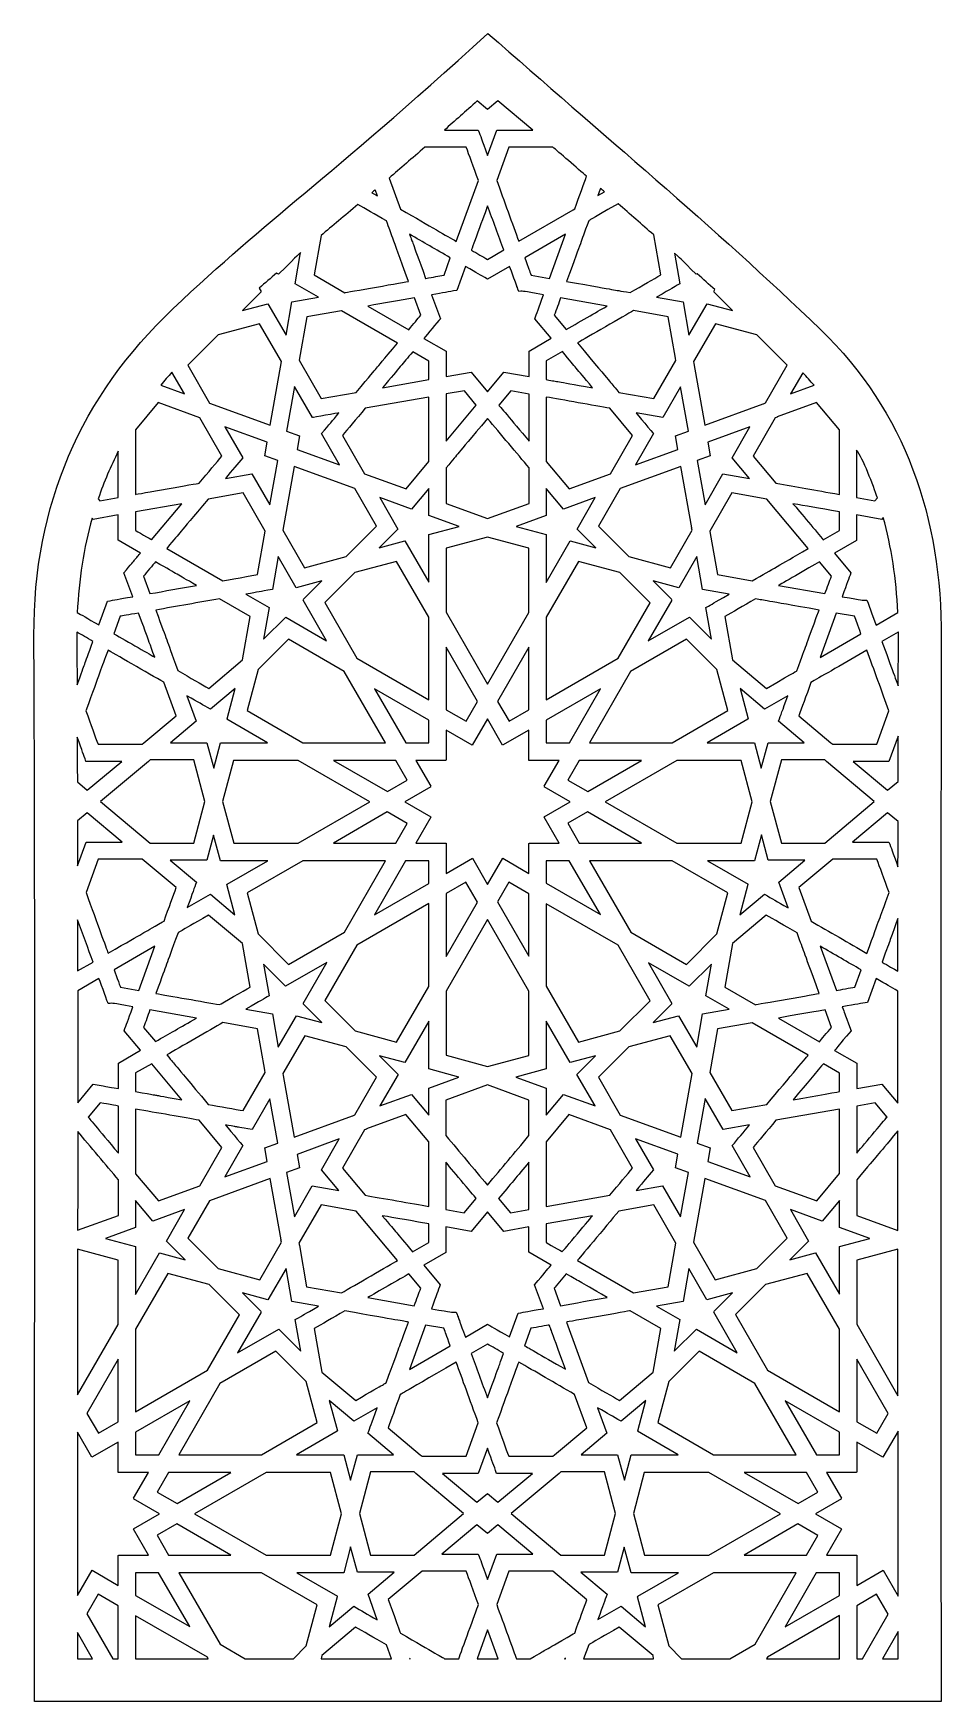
# Model space of a CAD drawing. Header units: millimetres. Extents: x -54 to 55, y -100 to 100.
import ezdxf

# ---------------------------------------------------------------- set-up
doc = ezdxf.new("R2010")
doc.units = ezdxf.units.MM
doc.header["$MEASUREMENT"] = 0
doc.layers.add('layer 1', color=7, linetype='Continuous')

msp = doc.modelspace()

# ---------------------------------------------------------------- linework, layer by layer
at = {"layer": 'layer 1', "color": 250}
for points, knots in [([(39.9831, 64.6702), (27.191, 76.9987), (13.4683, 88.3603), (0.1199, 100.1639), (0.1199, 100.1639), (-19.8368, 81.9923), (-25.8334, 78.3498), (-37.6556, 67.14), (-37.6556, 67.14), (-48.7211, 56.6473), (-54.3959, 43.5991), (-54.3272, 28.0159), (-54.3272, 28.0159), (-54.1452, -13.2052), (-54.2629, -52.2312), (-54.2629, -99.8361), (-54.2629, -99.8361), (-17.7913, -99.8361), (18.1751, -99.8361), (54.4463, -99.8361), (54.4463, -99.8361), (54.4463, -53.0892), (54.3733, -13.608), (54.484, 27.6902), (54.484, 27.6902), (54.5221, 42.0169), (50.2098, 54.8146), (39.9831, 64.6702)], [0, 0, 0, 0, 0.125, 0.125, 0.125, 0.125, 0.25, 0.25, 0.25, 0.25, 0.375, 0.375, 0.375, 0.375, 0.5, 0.5, 0.5, 0.5, 0.625, 0.625, 0.625, 0.625, 0.75, 0.75, 0.75, 0.75, 1, 1, 1, 1]), ([(-1.1744, 92.0605), (-1.1744, 92.0605), (0.0511, 91.0315), (0.0511, 91.0315), (0.0511, 91.0315), (0.0511, 91.0315), (1.3176, 92.0948), (1.3176, 92.0948), (1.3176, 92.0948), (1.3176, 92.0948), (5.516, 88.5723), (5.516, 88.5723), (5.516, 88.5723), (5.516, 88.5723), (1.1765, 88.5705), (1.1765, 88.5705), (1.1765, 88.5705), (1.1765, 88.5705), (0.0691, 85.526), (0.0691, 85.526), (0.0691, 85.526), (-0.6671, 87.5471), (-0.7521, 87.7831), (-1.0375, 88.5705), (-1.0375, 88.5705), (-1.0375, 88.5705), (-5.1037, 88.5723), (-5.1037, 88.5723), (-5.1037, 88.5723), (-3.8605, 89.6666), (-2.5527, 90.8272), (-1.1744, 92.0605)], [0, 0, 0, 0, 0.11111111, 0.11111111, 0.11111111, 0.11111111, 0.22222222, 0.22222222, 0.22222222, 0.22222222, 0.33333333, 0.33333333, 0.33333333, 0.33333333, 0.44444444, 0.44444444, 0.44444444, 0.44444444, 0.55555556, 0.55555556, 0.55555556, 0.55555556, 0.66666667, 0.66666667, 0.66666667, 0.66666667, 0.77777778, 0.77777778, 0.77777778, 0.77777778, 1, 1, 1, 1]), ([(-7.4535, 86.5138), (-7.4535, 86.5138), (-2.4808, 86.5121), (-2.4808, 86.5121), (-2.4808, 86.5121), (-2.1456, 85.5895), (-1.6267, 84.1664), (-1.0255, 82.5169), (-1.0255, 82.5169), (-1.0255, 82.5169), (-3.6788, 75.226), (-3.6788, 75.226), (-3.6788, 75.226), (-3.6788, 75.226), (-3.6791, 75.226), (-3.6791, 75.226), (-3.6791, 75.226), (-3.6791, 75.226), (-3.6795, 75.2249), (-3.6795, 75.2249), (-3.6795, 75.2249), (-4.8482, 75.8998), (-6.6414, 76.9345), (-10.3738, 79.0907), (-10.3738, 79.0907), (-10.3738, 79.0907), (-11.732, 82.8217), (-11.732, 82.8217), (-11.732, 82.8217), (-10.396, 83.9636), (-8.975, 85.1884), (-7.4535, 86.5138)], [0, 0, 0, 0, 0.11111111, 0.11111111, 0.11111111, 0.11111111, 0.22222222, 0.22222222, 0.22222222, 0.22222222, 0.33333333, 0.33333333, 0.33333333, 0.33333333, 0.44444444, 0.44444444, 0.44444444, 0.44444444, 0.55555556, 0.55555556, 0.55555556, 0.55555556, 0.66666667, 0.66666667, 0.66666667, 0.66666667, 0.77777778, 0.77777778, 0.77777778, 0.77777778, 1, 1, 1, 1]), ([(11.9464, 83.027), (11.6106, 82.103), (11.1051, 80.7152), (10.5195, 79.1097), (10.5195, 79.1097), (10.5195, 79.1097), (10.3297, 78.999), (10.3297, 78.999), (10.3297, 78.999), (10.3297, 78.999), (10.3297, 78.999), (10.3297, 78.999), (10.3297, 78.999), (10.3297, 78.999), (3.8149, 75.238), (3.8149, 75.238), (3.8149, 75.238), (3.0928, 77.2202), (1.9946, 80.239), (1.1659, 82.5172), (1.1659, 82.5172), (1.1659, 82.5172), (1.1663, 82.5179), (1.1663, 82.5179), (1.1663, 82.5179), (1.1663, 82.5179), (2.619, 86.5121), (2.619, 86.5121), (2.619, 86.5121), (2.619, 86.5121), (7.9163, 86.5142), (7.9163, 86.5142), (7.9163, 86.5142), (8.4328, 86.0806), (11.0119, 83.8384), (11.9464, 83.027)], [0, 0, 0, 0, 0.1, 0.1, 0.1, 0.1, 0.2, 0.2, 0.2, 0.2, 0.3, 0.3, 0.3, 0.3, 0.4, 0.4, 0.4, 0.4, 0.5, 0.5, 0.5, 0.5, 0.6, 0.6, 0.6, 0.6, 0.7, 0.7, 0.7, 0.7, 0.8, 0.8, 0.8, 0.8, 1, 1, 1, 1]), ([(-13.4045, 81.3968), (-13.4045, 81.3968), (-13.1473, 80.6905), (-13.1473, 80.6905), (-13.1473, 80.6905), (-13.3752, 80.8218), (-13.5922, 80.9473), (-13.7961, 81.0648), (-13.7961, 81.0648), (-13.6663, 81.1749), (-13.5361, 81.2853), (-13.4045, 81.3968)], [0, 0, 0, 0, 0.25, 0.25, 0.25, 0.25, 0.5, 0.5, 0.5, 0.5, 1, 1, 1, 1]), ([(14.0853, 81.1685), (14.0853, 81.1685), (13.2955, 80.7131), (13.2955, 80.7131), (13.2955, 80.7131), (13.4084, 81.0225), (13.5138, 81.3128), (13.6116, 81.5806), (13.6116, 81.5806), (13.7692, 81.443), (13.9273, 81.3061), (14.0853, 81.1685)], [0, 0, 0, 0, 0.25, 0.25, 0.25, 0.25, 0.5, 0.5, 0.5, 0.5, 1, 1, 1, 1]), ([(-15.4679, 79.6523), (-14.6188, 79.1619), (-13.4207, 78.4708), (-12.052, 77.6817), (-12.052, 77.6817), (-11.3648, 75.7929), (-11.599, 76.4367), (-9.4111, 70.4254), (-9.4111, 70.4254), (-9.4298, 70.4215), (-17.0579, 69.0774), (-17.0586, 69.0774), (-17.0586, 69.0774), (-17.0586, 69.0774), (-20.7294, 71.1962), (-20.7294, 71.1962), (-20.7294, 71.1962), (-20.7294, 71.1962), (-19.8938, 75.9386), (-19.8938, 75.9386), (-19.8938, 75.9386), (-18.5685, 77.0491), (-17.0748, 78.298), (-15.4679, 79.6523)], [0, 0, 0, 0, 0.14285714, 0.14285714, 0.14285714, 0.14285714, 0.28571429, 0.28571429, 0.28571429, 0.28571429, 0.42857143, 0.42857143, 0.42857143, 0.42857143, 0.57142857, 0.57142857, 0.57142857, 0.57142857, 0.71428571, 0.71428571, 0.71428571, 0.71428571, 1, 1, 1, 1]), ([(-1.8687, 74.1793), (-1.857, 74.2107), (0.0589, 79.4756), (0.0702, 79.5062), (0.0702, 79.5062), (0.7221, 77.7148), (1.3977, 75.8578), (2.0041, 74.1931), (2.0041, 74.1931), (2.0041, 74.1931), (0.055, 73.0684), (0.055, 73.0684), (0.055, 73.0684), (-0.4925, 73.3841), (-1.1448, 73.7609), (-1.8687, 74.1793)], [0, 0, 0, 0, 0.2, 0.2, 0.2, 0.2, 0.4, 0.4, 0.4, 0.4, 0.6, 0.6, 0.6, 0.6, 1, 1, 1, 1]), ([(19.9937, 75.9965), (19.9937, 75.9965), (20.8396, 71.1959), (20.8396, 71.1959), (20.8396, 71.1959), (19.9926, 70.7069), (18.6863, 69.953), (17.1736, 69.0803), (17.1736, 69.0803), (14.4981, 69.5526), (16.426, 69.2122), (9.5528, 70.4257), (9.5528, 70.4257), (9.5528, 70.4257), (9.5528, 70.4261), (9.5528, 70.4261), (9.5528, 70.4261), (9.5528, 70.4261), (9.5518, 70.4261), (9.5518, 70.4261), (9.5518, 70.4261), (11.582, 76.0067), (11.0253, 74.4767), (12.1994, 77.7025), (12.1994, 77.7025), (12.4213, 77.8316), (11.9658, 77.5684), (15.7265, 79.7384), (15.7265, 79.7384), (17.1485, 78.4977), (18.5716, 77.2502), (19.9937, 75.9965)], [0, 0, 0, 0, 0.11111111, 0.11111111, 0.11111111, 0.11111111, 0.22222222, 0.22222222, 0.22222222, 0.22222222, 0.33333333, 0.33333333, 0.33333333, 0.33333333, 0.44444444, 0.44444444, 0.44444444, 0.44444444, 0.55555556, 0.55555556, 0.55555556, 0.55555556, 0.66666667, 0.66666667, 0.66666667, 0.66666667, 0.77777778, 0.77777778, 0.77777778, 0.77777778, 1, 1, 1, 1]), ([(-5.152, 71.1761), (-5.8152, 71.059), (-6.4216, 70.9521), (-7.3516, 70.7888), (-7.3516, 70.7888), (-7.3516, 70.7888), (-7.3519, 70.7898), (-7.3519, 70.7898), (-7.3519, 70.7898), (-7.3519, 70.7898), (-7.3523, 70.7895), (-7.3523, 70.7895), (-7.3523, 70.7895), (-9.1832, 75.8201), (-8.8156, 74.8094), (-9.2777, 76.0797), (-9.2777, 76.0797), (-7.6038, 75.1128), (-6.1281, 74.2608), (-4.3942, 73.2603), (-4.3942, 73.2603), (-4.3942, 73.2603), (-5.152, 71.1761), (-5.152, 71.1761)], [0, 0, 0, 0, 0.14285714, 0.14285714, 0.14285714, 0.14285714, 0.28571429, 0.28571429, 0.28571429, 0.28571429, 0.42857143, 0.42857143, 0.42857143, 0.42857143, 0.57142857, 0.57142857, 0.57142857, 0.57142857, 0.71428571, 0.71428571, 0.71428571, 0.71428571, 1, 1, 1, 1]), ([(7.4923, 70.7891), (7.4923, 70.7891), (5.2909, 71.1772), (5.2909, 71.1772), (5.2909, 71.1772), (5.0923, 71.7257), (5.0334, 71.8859), (4.5296, 73.273), (4.5296, 73.273), (4.5296, 73.273), (4.5304, 73.2734), (4.5304, 73.2734), (4.5304, 73.2734), (4.5304, 73.2734), (4.5304, 73.2734), (4.5304, 73.2734), (4.5304, 73.2734), (4.5304, 73.2734), (9.4244, 76.0991), (9.4244, 76.0991), (9.4244, 76.0991), (9.4244, 76.0991), (7.4923, 70.7891), (7.4923, 70.7891)], [0, 0, 0, 0, 0.14285714, 0.14285714, 0.14285714, 0.14285714, 0.28571429, 0.28571429, 0.28571429, 0.28571429, 0.42857143, 0.42857143, 0.42857143, 0.42857143, 0.57142857, 0.57142857, 0.57142857, 0.57142857, 0.71428571, 0.71428571, 0.71428571, 0.71428571, 1, 1, 1, 1]), ([(-25.2317, 71.4213), (-25.2317, 71.4213), (-24.9854, 71.2791), (-24.9854, 71.2791), (-24.9854, 71.2791), (-22.3052, 73.9606), (-22.7037, 73.5757), (-22.3479, 73.8759), (-22.3479, 73.8759), (-22.3479, 73.8759), (-23.0073, 70.1336), (-23.0073, 70.1336), (-23.0073, 70.1336), (-23.0073, 70.1336), (-20.2131, 68.5207), (-20.2131, 68.5207), (-20.2131, 68.5207), (-20.2131, 68.5207), (-23.3848, 67.9612), (-23.3848, 67.9612), (-23.3848, 67.9612), (-23.3848, 67.9612), (-24.089, 63.9745), (-24.089, 63.9745), (-24.089, 63.9745), (-24.089, 63.9745), (-26.2727, 67.7566), (-26.2727, 67.7566), (-26.2727, 67.7566), (-26.2727, 67.7566), (-29.3281, 66.9375), (-29.3281, 66.9375), (-29.3281, 66.9375), (-29.3281, 66.9375), (-27.0906, 69.1734), (-27.0906, 69.1734), (-27.0906, 69.1734), (-27.0906, 69.1734), (-27.1069, 69.202), (-27.1069, 69.202), (-27.1069, 69.202), (-27.1069, 69.202), (-27.0759, 69.2327), (-27.0759, 69.2327), (-27.0759, 69.2327), (-27.0759, 69.2327), (-27.3017, 69.6239), (-27.3017, 69.6239), (-27.3017, 69.6239), (-26.6079, 70.2328), (-25.9202, 70.829), (-25.2317, 71.4213)], [0, 0, 0, 0, 0.07142857, 0.07142857, 0.07142857, 0.07142857, 0.14285714, 0.14285714, 0.14285714, 0.14285714, 0.21428571, 0.21428571, 0.21428571, 0.21428571, 0.28571429, 0.28571429, 0.28571429, 0.28571429, 0.35714286, 0.35714286, 0.35714286, 0.35714286, 0.42857143, 0.42857143, 0.42857143, 0.42857143, 0.5, 0.5, 0.5, 0.5, 0.57142857, 0.57142857, 0.57142857, 0.57142857, 0.64285714, 0.64285714, 0.64285714, 0.64285714, 0.71428571, 0.71428571, 0.71428571, 0.71428571, 0.78571429, 0.78571429, 0.78571429, 0.78571429, 0.85714286, 0.85714286, 0.85714286, 0.85714286, 1, 1, 1, 1]), ([(0.055, 70.691), (0.055, 70.691), (2.7185, 72.2277), (2.7185, 72.2277), (2.7185, 72.2277), (3.956, 68.8224), (3.2272, 70.8226), (3.805, 69.2365), (3.805, 69.2365), (4.6175, 69.2365), (4.0298, 69.3085), (6.7772, 68.8245), (6.7772, 68.8245), (6.2117, 67.273), (5.9425, 66.5318), (5.7309, 65.9493), (5.7309, 65.9493), (5.7309, 65.9493), (7.6944, 63.6083), (7.6944, 63.6083), (7.6944, 63.6083), (7.6944, 63.6083), (7.6944, 63.608), (7.6944, 63.608), (7.6944, 63.608), (7.6944, 63.608), (5.0482, 62.0787), (5.0482, 62.0787), (5.0482, 62.0787), (5.0482, 61.7996), (5.0482, 59.5838), (5.0482, 59.019), (5.0482, 59.019), (5.0482, 59.019), (2.0376, 59.5524), (2.0376, 59.5524), (2.0376, 59.5524), (2.0376, 59.5524), (0.0688, 57.2079), (0.0688, 57.2079), (0.0688, 57.2079), (0.0688, 57.2079), (-1.8955, 59.5517), (-1.8955, 59.5517), (-1.8955, 59.5517), (-1.8955, 59.5517), (-4.9072, 59.0208), (-4.9072, 59.0208), (-4.9072, 59.0208), (-4.9072, 59.0208), (-4.9072, 62.0607), (-4.9072, 62.0607), (-4.9072, 62.0607), (-4.9072, 62.0607), (-7.5653, 63.596), (-7.5653, 63.596), (-7.5653, 63.596), (-7.1265, 64.1198), (-5.9944, 65.4703), (-5.5926, 65.9497), (-5.5926, 65.9497), (-5.5926, 65.9497), (-6.6372, 68.8238), (-6.6372, 68.8238), (-6.6372, 68.8238), (-5.1453, 69.0862), (-4.7107, 69.1632), (-3.6227, 69.3561), (-3.6227, 69.3561), (-3.6227, 69.3561), (-2.5834, 72.2143), (-2.5834, 72.2143), (-2.5834, 72.2143), (-1.0636, 71.3363), (-0.8922, 71.2378), (0.055, 70.691)], [0, 0, 0, 0, 0.05, 0.05, 0.05, 0.05, 0.1, 0.1, 0.1, 0.1, 0.15, 0.15, 0.15, 0.15, 0.2, 0.2, 0.2, 0.2, 0.25, 0.25, 0.25, 0.25, 0.3, 0.3, 0.3, 0.3, 0.35, 0.35, 0.35, 0.35, 0.4, 0.4, 0.4, 0.4, 0.45, 0.45, 0.45, 0.45, 0.5, 0.5, 0.5, 0.5, 0.55, 0.55, 0.55, 0.55, 0.6, 0.6, 0.6, 0.6, 0.65, 0.65, 0.65, 0.65, 0.7, 0.7, 0.7, 0.7, 0.75, 0.75, 0.75, 0.75, 0.8, 0.8, 0.8, 0.8, 0.85, 0.85, 0.85, 0.85, 0.9, 0.9, 0.9, 0.9, 1, 1, 1, 1]), ([(25.0948, 71.2791), (25.0948, 71.2791), (25.2162, 71.3493), (25.2162, 71.3493), (25.2162, 71.3493), (25.9231, 70.7136), (26.6287, 70.0761), (27.3325, 69.4373), (27.3325, 69.4373), (27.3325, 69.4373), (27.2143, 69.2327), (27.2143, 69.2327), (27.2143, 69.2327), (27.2143, 69.2327), (27.227, 69.22), (27.227, 69.22), (27.227, 69.22), (27.227, 69.22), (27.2002, 69.1734), (27.2002, 69.1734), (27.2002, 69.1734), (27.2002, 69.1734), (29.4375, 66.9378), (29.4375, 66.9378), (29.4375, 66.9378), (29.4375, 66.9378), (26.3966, 67.7527), (26.3966, 67.7527), (26.3966, 67.7527), (26.3966, 67.7527), (24.2242, 63.9907), (24.2242, 63.9907), (24.2242, 63.9907), (24.2242, 63.9907), (23.5232, 67.9609), (23.5232, 67.9609), (23.5232, 67.9609), (23.5232, 67.9609), (20.3292, 68.5239), (20.3292, 68.5239), (20.3292, 68.5239), (22.3823, 69.7089), (22.2066, 69.6077), (23.1172, 70.1344), (23.1172, 70.1344), (23.1172, 70.1344), (22.4705, 73.8043), (22.4705, 73.8043), (22.4705, 73.8043), (23.6089, 72.7918), (23.1239, 73.2515), (25.0948, 71.2791)], [0, 0, 0, 0, 0.07142857, 0.07142857, 0.07142857, 0.07142857, 0.14285714, 0.14285714, 0.14285714, 0.14285714, 0.21428571, 0.21428571, 0.21428571, 0.21428571, 0.28571429, 0.28571429, 0.28571429, 0.28571429, 0.35714286, 0.35714286, 0.35714286, 0.35714286, 0.42857143, 0.42857143, 0.42857143, 0.42857143, 0.5, 0.5, 0.5, 0.5, 0.57142857, 0.57142857, 0.57142857, 0.57142857, 0.64285714, 0.64285714, 0.64285714, 0.64285714, 0.71428571, 0.71428571, 0.71428571, 0.71428571, 0.78571429, 0.78571429, 0.78571429, 0.78571429, 0.85714286, 0.85714286, 0.85714286, 0.85714286, 1, 1, 1, 1]), ([(-8.6963, 68.4611), (-8.6963, 68.4611), (-7.9333, 66.3625), (-7.9333, 66.3625), (-7.9333, 66.3625), (-8.3086, 65.9148), (-8.7927, 65.3383), (-9.3758, 64.6412), (-9.3758, 64.6412), (-9.3758, 64.6412), (-14.2836, 67.4755), (-14.2836, 67.4755), (-14.2836, 67.4755), (-12.4009, 67.8071), (-10.4479, 68.1514), (-8.6963, 68.4611)], [0, 0, 0, 0, 0.2, 0.2, 0.2, 0.2, 0.4, 0.4, 0.4, 0.4, 0.6, 0.6, 0.6, 0.6, 1, 1, 1, 1]), ([(9.5052, 64.6532), (9.5052, 64.6532), (8.0719, 66.3625), (8.0719, 66.3625), (8.0719, 66.3625), (8.3217, 67.049), (8.612, 67.8455), (8.8364, 68.4611), (8.8364, 68.4611), (8.8364, 68.4611), (14.4011, 67.4786), (14.4011, 67.4786), (14.4011, 67.4786), (13.6549, 67.0479), (11.3418, 65.713), (9.5052, 64.6532)], [0, 0, 0, 0, 0.2, 0.2, 0.2, 0.2, 0.4, 0.4, 0.4, 0.4, 0.6, 0.6, 0.6, 0.6, 1, 1, 1, 1]), ([(-10.7192, 63.0393), (-14.411, 58.643), (-12.0989, 61.3957), (-15.6912, 57.1183), (-15.6912, 57.1183), (-15.6912, 57.1183), (-19.8782, 56.3795), (-19.8782, 56.3795), (-19.8782, 56.3795), (-19.8782, 56.3795), (-22.5292, 60.9671), (-22.5292, 60.9671), (-22.5292, 60.9671), (-22.5292, 60.9671), (-21.6079, 66.1836), (-21.6079, 66.1836), (-21.6079, 66.1836), (-21.6079, 66.1836), (-17.4385, 66.9195), (-17.4385, 66.9195), (-17.4385, 66.9195), (-17.4385, 66.9195), (-10.7192, 63.0393), (-10.7192, 63.0393)], [0, 0, 0, 0, 0.14285714, 0.14285714, 0.14285714, 0.14285714, 0.28571429, 0.28571429, 0.28571429, 0.28571429, 0.42857143, 0.42857143, 0.42857143, 0.42857143, 0.57142857, 0.57142857, 0.57142857, 0.57142857, 0.71428571, 0.71428571, 0.71428571, 0.71428571, 1, 1, 1, 1]), ([(22.6592, 60.9526), (22.6592, 60.9526), (20.0166, 56.3792), (20.0166, 56.3792), (20.0166, 56.3792), (20.0166, 56.3792), (15.8291, 57.1161), (15.8291, 57.1161), (15.8291, 57.1161), (14.3496, 58.8793), (15.4982, 57.5106), (10.8493, 63.0513), (10.8493, 63.0513), (11.8974, 63.6563), (16.5047, 66.3148), (17.5542, 66.9223), (17.5542, 66.9223), (17.5542, 66.9223), (21.7463, 66.1832), (21.7463, 66.1832), (21.7463, 66.1832), (21.7463, 66.1832), (22.6233, 61.2175), (22.6233, 61.2175), (22.6233, 61.2175), (22.6233, 61.2175), (22.6152, 61.2031), (22.6152, 61.2031), (22.6152, 61.2031), (22.6152, 61.2031), (22.6592, 60.9526), (22.6592, 60.9526)], [0, 0, 0, 0, 0.11111111, 0.11111111, 0.11111111, 0.11111111, 0.22222222, 0.22222222, 0.22222222, 0.22222222, 0.33333333, 0.33333333, 0.33333333, 0.33333333, 0.44444444, 0.44444444, 0.44444444, 0.44444444, 0.55555556, 0.55555556, 0.55555556, 0.55555556, 0.66666667, 0.66666667, 0.66666667, 0.66666667, 0.77777778, 0.77777778, 0.77777778, 0.77777778, 1, 1, 1, 1]), ([(-25.9933, 53.1993), (-25.9933, 53.1993), (-33.2704, 55.8486), (-33.2704, 55.8486), (-33.2704, 55.8486), (-33.2704, 55.8486), (-35.8874, 60.3811), (-35.8874, 60.3811), (-35.8874, 60.3811), (-35.8874, 60.3811), (-32.243, 64.0242), (-32.243, 64.0242), (-32.243, 64.0242), (-32.243, 64.0242), (-27.2658, 65.3588), (-27.2658, 65.3588), (-27.2658, 65.3588), (-27.2658, 65.3588), (-24.6489, 60.8263), (-24.6489, 60.8263), (-24.6489, 60.8263), (-24.6489, 60.8263), (-25.9933, 53.1993), (-25.9933, 53.1993)], [0, 0, 0, 0, 0.14285714, 0.14285714, 0.14285714, 0.14285714, 0.28571429, 0.28571429, 0.28571429, 0.28571429, 0.42857143, 0.42857143, 0.42857143, 0.42857143, 0.57142857, 0.57142857, 0.57142857, 0.57142857, 0.71428571, 0.71428571, 0.71428571, 0.71428571, 1, 1, 1, 1]), ([(32.3525, 64.0242), (32.3525, 64.0242), (32.3673, 64.0204), (32.3673, 64.0204), (32.3673, 64.0204), (32.3673, 64.0204), (36.0112, 60.3776), (36.0112, 60.3776), (36.0112, 60.3776), (36.0112, 60.3776), (33.3996, 55.8539), (33.3996, 55.8539), (33.3996, 55.8539), (33.3996, 55.8539), (33.1424, 55.7604), (33.1424, 55.7604), (33.1424, 55.7604), (33.1424, 55.7604), (33.1371, 55.7512), (33.1371, 55.7512), (33.1371, 55.7512), (33.1371, 55.7512), (26.1172, 53.1954), (26.1172, 53.1954), (26.1172, 53.1954), (26.1172, 53.1954), (24.8168, 60.5716), (24.8168, 60.5716), (24.8168, 60.5716), (24.8168, 60.5716), (24.8257, 60.5864), (24.8257, 60.5864), (24.8257, 60.5864), (24.8257, 60.5864), (24.7812, 60.8372), (24.7812, 60.8372), (24.7812, 60.8372), (24.7812, 60.8372), (27.3896, 65.3553), (27.3896, 65.3553), (27.3896, 65.3553), (27.3896, 65.3553), (32.3522, 64.0249), (32.3522, 64.0249), (32.3522, 64.0249), (32.3522, 64.0249), (32.3525, 64.0242), (32.3525, 64.0242)], [0, 0, 0, 0, 0.07692308, 0.07692308, 0.07692308, 0.07692308, 0.15384615, 0.15384615, 0.15384615, 0.15384615, 0.23076923, 0.23076923, 0.23076923, 0.23076923, 0.30769231, 0.30769231, 0.30769231, 0.30769231, 0.38461538, 0.38461538, 0.38461538, 0.38461538, 0.46153846, 0.46153846, 0.46153846, 0.46153846, 0.53846154, 0.53846154, 0.53846154, 0.53846154, 0.61538462, 0.61538462, 0.61538462, 0.61538462, 0.69230769, 0.69230769, 0.69230769, 0.69230769, 0.76923077, 0.76923077, 0.76923077, 0.76923077, 0.84615385, 0.84615385, 0.84615385, 0.84615385, 1, 1, 1, 1]), ([(7.107, 58.6553), (7.107, 58.6553), (7.107, 60.8902), (7.107, 60.8902), (7.107, 60.8902), (7.107, 60.8902), (9.0385, 62.006), (9.0385, 62.006), (9.0385, 62.006), (10.9382, 59.7419), (10.3847, 60.4016), (12.6735, 57.6735), (12.6735, 57.6735), (7.6683, 58.5558), (8.8836, 58.3417), (7.107, 58.6553)], [0, 0, 0, 0, 0.2, 0.2, 0.2, 0.2, 0.4, 0.4, 0.4, 0.4, 0.6, 0.6, 0.6, 0.6, 1, 1, 1, 1]), ([(-12.5346, 57.6749), (-10.3332, 60.2968), (-10.2376, 60.4111), (-8.9084, 61.9937), (-8.9084, 61.9937), (-8.9084, 61.9937), (-6.9663, 60.8722), (-6.9663, 60.8722), (-6.9663, 60.8722), (-6.9663, 60.8722), (-6.9663, 58.6574), (-6.9663, 58.6574), (-6.9663, 58.6574), (-6.9663, 58.6574), (-12.5346, 57.6749), (-12.5346, 57.6749)], [0, 0, 0, 0, 0.2, 0.2, 0.2, 0.2, 0.4, 0.4, 0.4, 0.4, 0.6, 0.6, 0.6, 0.6, 1, 1, 1, 1]), ([(-37.7901, 59.5588), (-37.7901, 59.5588), (-36.2784, 56.9405), (-36.2784, 56.9405), (-36.2784, 56.9405), (-36.2784, 56.9405), (-39.1091, 57.9699), (-39.1091, 57.9699), (-39.1091, 57.9699), (-38.6828, 58.5054), (-38.2432, 59.0349), (-37.7901, 59.5588)], [0, 0, 0, 0, 0.25, 0.25, 0.25, 0.25, 0.5, 0.5, 0.5, 0.5, 1, 1, 1, 1]), ([(39.2218, 57.9709), (39.2218, 57.9709), (36.4088, 56.9479), (36.4088, 56.9479), (36.4088, 56.9479), (36.4088, 56.9479), (37.8717, 59.4819), (37.8717, 59.4819), (37.8717, 59.4819), (38.336, 58.988), (38.7851, 58.4839), (39.2218, 57.9709)], [0, 0, 0, 0, 0.25, 0.25, 0.25, 0.25, 0.5, 0.5, 0.5, 0.5, 1, 1, 1, 1]), ([(-20.9399, 54.1013), (-20.9327, 54.1027), (-17.7553, 54.6633), (-17.7479, 54.6643), (-17.7479, 54.6643), (-18.6122, 53.6339), (-18.8359, 53.3675), (-19.8308, 52.1818), (-19.8308, 52.1818), (-19.8308, 52.1818), (-17.6721, 48.4389), (-17.6721, 48.4389), (-17.6721, 48.4389), (-17.6721, 48.4389), (-22.7619, 50.2906), (-22.7619, 50.2906), (-22.7619, 50.2906), (-22.7619, 50.2906), (-22.4744, 51.919), (-22.4744, 51.919), (-22.4744, 51.919), (-22.4744, 51.919), (-24.0285, 52.4845), (-24.0285, 52.4845), (-24.0285, 52.4845), (-24.0285, 52.4845), (-23.0882, 57.8189), (-23.0882, 57.8189), (-23.0882, 57.8189), (-23.0882, 57.8189), (-20.9399, 54.1013), (-20.9399, 54.1013)], [0, 0, 0, 0, 0.11111111, 0.11111111, 0.11111111, 0.11111111, 0.22222222, 0.22222222, 0.22222222, 0.22222222, 0.33333333, 0.33333333, 0.33333333, 0.33333333, 0.44444444, 0.44444444, 0.44444444, 0.44444444, 0.55555556, 0.55555556, 0.55555556, 0.55555556, 0.66666667, 0.66666667, 0.66666667, 0.66666667, 0.77777778, 0.77777778, 0.77777778, 0.77777778, 1, 1, 1, 1]), ([(-6.9663, 56.5665), (-6.9663, 56.5665), (-6.9663, 48.8206), (-6.9663, 48.8206), (-6.9663, 48.8206), (-6.9663, 48.8206), (-9.7007, 45.562), (-9.7007, 45.562), (-9.7007, 45.562), (-9.7007, 45.562), (-14.6805, 47.3728), (-14.6805, 47.3728), (-14.6805, 47.3728), (-14.6805, 47.3728), (-17.3274, 51.9621), (-17.3274, 51.9621), (-17.3274, 51.9621), (-16.6963, 52.7142), (-15.723, 53.8745), (-14.5951, 55.2207), (-14.5951, 55.2207), (-14.5951, 55.2207), (-6.9663, 56.5665), (-6.9663, 56.5665)], [0, 0, 0, 0, 0.14285714, 0.14285714, 0.14285714, 0.14285714, 0.28571429, 0.28571429, 0.28571429, 0.28571429, 0.42857143, 0.42857143, 0.42857143, 0.42857143, 0.57142857, 0.57142857, 0.57142857, 0.57142857, 0.71428571, 0.71428571, 0.71428571, 0.71428571, 1, 1, 1, 1]), ([(-1.2764, 55.6052), (-1.2764, 55.6052), (-4.9072, 51.2756), (-4.9072, 51.2756), (-4.9072, 51.2756), (-4.9072, 51.2756), (-4.9072, 56.9299), (-4.9072, 56.9299), (-4.9072, 56.9299), (-4.9072, 56.9299), (-2.7094, 57.3172), (-2.7094, 57.3172), (-2.7094, 57.3172), (-2.7094, 57.3172), (-1.2764, 55.6066), (-1.2764, 55.6066), (-1.2764, 55.6066), (-1.2764, 55.6066), (-1.2767, 55.6056), (-1.2767, 55.6056), (-1.2767, 55.6056), (-1.2767, 55.6056), (-1.2764, 55.6052), (-1.2764, 55.6052)], [0, 0, 0, 0, 0.14285714, 0.14285714, 0.14285714, 0.14285714, 0.28571429, 0.28571429, 0.28571429, 0.28571429, 0.42857143, 0.42857143, 0.42857143, 0.42857143, 0.57142857, 0.57142857, 0.57142857, 0.57142857, 0.71428571, 0.71428571, 0.71428571, 0.71428571, 1, 1, 1, 1]), ([(5.0482, 51.2734), (2.8448, 53.9016), (1.4125, 55.6063), (1.4125, 55.6063), (1.4125, 55.6063), (1.4125, 55.6063), (2.8494, 57.3172), (2.8494, 57.3172), (2.8494, 57.3172), (2.8494, 57.3172), (5.0482, 56.9274), (5.0482, 56.9274), (5.0482, 56.9274), (5.0482, 56.9274), (5.0482, 51.2734), (5.0482, 51.2734)], [0, 0, 0, 0, 0.2, 0.2, 0.2, 0.2, 0.4, 0.4, 0.4, 0.4, 0.6, 0.6, 0.6, 0.6, 1, 1, 1, 1]), ([(14.7334, 55.2182), (14.7334, 55.2182), (17.4657, 51.9621), (17.4657, 51.9621), (17.4657, 51.9621), (17.4657, 51.9621), (14.8188, 47.3728), (14.8188, 47.3728), (14.8188, 47.3728), (14.8188, 47.3728), (9.839, 45.562), (9.839, 45.562), (9.839, 45.562), (9.839, 45.562), (7.107, 48.8178), (7.107, 48.8178), (7.107, 48.8178), (7.107, 49.789), (7.107, 55.5981), (7.107, 56.564), (7.107, 56.564), (8.9729, 56.2353), (12.9222, 55.5392), (14.7334, 55.2182)], [0, 0, 0, 0, 0.14285714, 0.14285714, 0.14285714, 0.14285714, 0.28571429, 0.28571429, 0.28571429, 0.28571429, 0.42857143, 0.42857143, 0.42857143, 0.42857143, 0.57142857, 0.57142857, 0.57142857, 0.57142857, 0.71428571, 0.71428571, 0.71428571, 0.71428571, 1, 1, 1, 1]), ([(22.5982, 51.9151), (22.5982, 51.9151), (22.8857, 50.2871), (22.8857, 50.2871), (22.8857, 50.2871), (22.8857, 50.2871), (17.8117, 48.441), (17.8117, 48.441), (17.8117, 48.441), (17.8117, 48.441), (19.9693, 52.1818), (19.9693, 52.1818), (19.9693, 52.1818), (19.963, 52.1893), (17.8932, 54.6559), (17.8872, 54.6633), (17.8872, 54.6633), (17.8872, 54.6633), (21.0785, 54.102), (21.0785, 54.102), (21.0785, 54.102), (21.0785, 54.102), (23.2149, 57.7991), (23.2149, 57.7991), (23.2149, 57.7991), (23.2149, 57.7991), (24.1522, 52.4806), (24.1522, 52.4806), (24.1522, 52.4806), (24.1522, 52.4806), (22.5982, 51.9151), (22.5982, 51.9151)], [0, 0, 0, 0, 0.11111111, 0.11111111, 0.11111111, 0.11111111, 0.22222222, 0.22222222, 0.22222222, 0.22222222, 0.33333333, 0.33333333, 0.33333333, 0.33333333, 0.44444444, 0.44444444, 0.44444444, 0.44444444, 0.55555556, 0.55555556, 0.55555556, 0.55555556, 0.66666667, 0.66666667, 0.66666667, 0.66666667, 0.77777778, 0.77777778, 0.77777778, 0.77777778, 1, 1, 1, 1]), ([(-34.4415, 54.0819), (-34.4415, 54.0819), (-31.7948, 49.4923), (-31.7948, 49.4923), (-31.7948, 49.4923), (-32.4258, 48.7401), (-33.3994, 47.5799), (-34.5272, 46.2337), (-34.5272, 46.2337), (-34.5958, 46.2213), (-42.0872, 44.8998), (-42.156, 44.8878), (-42.156, 44.8878), (-42.156, 44.8878), (-42.156, 52.6341), (-42.156, 52.6341), (-42.156, 52.6341), (-42.156, 52.6341), (-39.4214, 55.8924), (-39.4214, 55.8924), (-39.4214, 55.8924), (-39.4214, 55.8924), (-34.4415, 54.0819), (-34.4415, 54.0819)], [0, 0, 0, 0, 0.14285714, 0.14285714, 0.14285714, 0.14285714, 0.28571429, 0.28571429, 0.28571429, 0.28571429, 0.42857143, 0.42857143, 0.42857143, 0.42857143, 0.57142857, 0.57142857, 0.57142857, 0.57142857, 0.71428571, 0.71428571, 0.71428571, 0.71428571, 1, 1, 1, 1]), ([(0.0688, 54.0046), (1.6259, 52.1508), (3.6114, 49.7822), (5.0482, 48.0688), (5.0482, 48.0688), (5.0482, 47.7203), (5.0482, 44.5929), (5.0482, 43.8178), (5.0482, 43.8178), (5.0482, 43.8178), (0.0705, 42.0053), (0.0705, 42.0053), (0.0705, 42.0053), (0.0705, 42.0053), (-4.9072, 43.8178), (-4.9072, 43.8178), (-4.9072, 43.8178), (-4.9072, 44.1904), (-4.9072, 47.2909), (-4.9072, 48.0713), (-4.9072, 48.0713), (-3.0523, 50.2832), (-4.1818, 48.9359), (0.0688, 54.0046)], [0, 0, 0, 0, 0.14285714, 0.14285714, 0.14285714, 0.14285714, 0.28571429, 0.28571429, 0.28571429, 0.28571429, 0.42857143, 0.42857143, 0.42857143, 0.42857143, 0.57142857, 0.57142857, 0.57142857, 0.57142857, 0.71428571, 0.71428571, 0.71428571, 0.71428571, 1, 1, 1, 1]), ([(42.2631, 52.6366), (42.2631, 51.6668), (42.2631, 45.8597), (42.2631, 44.8903), (42.2631, 44.8903), (39.219, 45.4272), (37.1538, 45.7902), (34.6368, 46.2361), (34.6368, 46.2361), (34.6368, 46.2361), (31.9045, 49.4923), (31.9045, 49.4923), (31.9045, 49.4923), (31.9045, 49.4923), (34.5461, 54.0731), (34.5461, 54.0731), (34.5461, 54.0731), (34.5461, 54.0731), (34.8029, 54.1666), (34.8029, 54.1666), (34.8029, 54.1666), (34.8029, 54.1666), (34.8079, 54.175), (34.8079, 54.175), (34.8079, 54.175), (34.8079, 54.175), (39.5312, 55.8924), (39.5312, 55.8924), (39.5312, 55.8924), (39.5312, 55.8924), (42.2631, 52.6366), (42.2631, 52.6366)], [0, 0, 0, 0, 0.11111111, 0.11111111, 0.11111111, 0.11111111, 0.22222222, 0.22222222, 0.22222222, 0.22222222, 0.33333333, 0.33333333, 0.33333333, 0.33333333, 0.44444444, 0.44444444, 0.44444444, 0.44444444, 0.55555556, 0.55555556, 0.55555556, 0.55555556, 0.66666667, 0.66666667, 0.66666667, 0.66666667, 0.77777778, 0.77777778, 0.77777778, 0.77777778, 1, 1, 1, 1]), ([(-25.09, 48.9465), (-25.09, 48.9465), (-26.0287, 43.6263), (-26.0287, 43.6263), (-26.0287, 43.6263), (-26.0287, 43.6263), (-28.1823, 47.353), (-28.1823, 47.353), (-28.1823, 47.353), (-28.1823, 47.353), (-31.3742, 46.79), (-31.3742, 46.79), (-31.3742, 46.79), (-30.5371, 47.788), (-29.8877, 48.562), (-29.2913, 49.2725), (-29.2913, 49.2725), (-29.2913, 49.2725), (-31.4346, 52.989), (-31.4346, 52.989), (-31.4346, 52.989), (-31.4346, 52.989), (-26.3562, 51.1404), (-26.3562, 51.1404), (-26.3562, 51.1404), (-26.3562, 51.1404), (-26.6437, 49.5117), (-26.6437, 49.5117), (-26.6437, 49.5117), (-26.6437, 49.5117), (-25.09, 48.9465), (-25.09, 48.9465)], [0, 0, 0, 0, 0.11111111, 0.11111111, 0.11111111, 0.11111111, 0.22222222, 0.22222222, 0.22222222, 0.22222222, 0.33333333, 0.33333333, 0.33333333, 0.33333333, 0.44444444, 0.44444444, 0.44444444, 0.44444444, 0.55555556, 0.55555556, 0.55555556, 0.55555556, 0.66666667, 0.66666667, 0.66666667, 0.66666667, 0.77777778, 0.77777778, 0.77777778, 0.77777778, 1, 1, 1, 1]), ([(26.4802, 51.1366), (26.4802, 51.1366), (31.538, 52.9777), (31.538, 52.9777), (31.538, 52.9777), (31.538, 52.9777), (29.4008, 49.2725), (29.4008, 49.2725), (29.4008, 49.2725), (29.4008, 49.2725), (31.4829, 46.791), (31.4829, 46.791), (31.4829, 46.791), (31.4829, 46.791), (28.2917, 47.3527), (28.2917, 47.3527), (28.2917, 47.3527), (28.2917, 47.3527), (26.1489, 43.6443), (26.1489, 43.6443), (26.1489, 43.6443), (26.1489, 43.6443), (25.2137, 48.943), (25.2137, 48.943), (25.2137, 48.943), (25.2137, 48.943), (26.7677, 49.5081), (26.7677, 49.5081), (26.7677, 49.5081), (26.7677, 49.5081), (26.4802, 51.1366), (26.4802, 51.1366)], [0, 0, 0, 0, 0.11111111, 0.11111111, 0.11111111, 0.11111111, 0.22222222, 0.22222222, 0.22222222, 0.22222222, 0.33333333, 0.33333333, 0.33333333, 0.33333333, 0.44444444, 0.44444444, 0.44444444, 0.44444444, 0.55555556, 0.55555556, 0.55555556, 0.55555556, 0.66666667, 0.66666667, 0.66666667, 0.66666667, 0.77777778, 0.77777778, 0.77777778, 0.77777778, 1, 1, 1, 1]), ([(-44.2149, 50.0585), (-44.2149, 50.0585), (-44.2149, 44.5248), (-44.2149, 44.5248), (-44.2149, 44.5248), (-44.2149, 44.5248), (-46.4128, 44.1371), (-46.4128, 44.1371), (-46.4128, 44.1371), (-46.4128, 44.1371), (-46.6156, 44.3791), (-46.6156, 44.3791), (-46.6156, 44.3791), (-45.9008, 46.4697), (-45.145, 48.229), (-44.2149, 50.0585)], [0, 0, 0, 0, 0.2, 0.2, 0.2, 0.2, 0.4, 0.4, 0.4, 0.4, 0.6, 0.6, 0.6, 0.6, 1, 1, 1, 1]), ([(46.8154, 44.4881), (46.8154, 44.4881), (46.5208, 44.1375), (46.5208, 44.1375), (46.5208, 44.1375), (46.5208, 44.1375), (44.3219, 44.5269), (44.3219, 44.5269), (44.3219, 44.5269), (44.3219, 44.5269), (44.3219, 50.1805), (44.3219, 50.1805), (44.3219, 50.1805), (45.0769, 49.2813), (46.3437, 45.8985), (46.8154, 44.4881)], [0, 0, 0, 0, 0.2, 0.2, 0.2, 0.2, 0.4, 0.4, 0.4, 0.4, 0.6, 0.6, 0.6, 0.6, 1, 1, 1, 1]), ([(-23.1253, 48.2318), (-23.1253, 48.2318), (-15.8489, 45.5842), (-15.8489, 45.5842), (-15.8489, 45.5842), (-15.8489, 45.5842), (-13.2489, 41.081), (-13.2489, 41.081), (-13.2489, 41.081), (-13.2489, 41.081), (-16.8931, 37.4378), (-16.8931, 37.4378), (-16.8931, 37.4378), (-16.8931, 37.4378), (-21.8706, 36.1033), (-21.8706, 36.1033), (-21.8706, 36.1033), (-21.8706, 36.1033), (-24.4705, 40.6069), (-24.4705, 40.6069), (-24.4705, 40.6069), (-24.4705, 40.6069), (-23.1253, 48.2318), (-23.1253, 48.2318)], [0, 0, 0, 0, 0.14285714, 0.14285714, 0.14285714, 0.14285714, 0.28571429, 0.28571429, 0.28571429, 0.28571429, 0.42857143, 0.42857143, 0.42857143, 0.42857143, 0.57142857, 0.57142857, 0.57142857, 0.57142857, 0.71428571, 0.71428571, 0.71428571, 0.71428571, 1, 1, 1, 1]), ([(24.5921, 40.5991), (24.5921, 40.5991), (21.9943, 36.0994), (21.9943, 36.0994), (21.9943, 36.0994), (21.9943, 36.0994), (17.0183, 37.4336), (17.0183, 37.4336), (17.0183, 37.4336), (17.0183, 37.4336), (17.018, 37.434), (17.018, 37.434), (17.018, 37.434), (17.018, 37.434), (17.0169, 37.4343), (17.0169, 37.4343), (17.0169, 37.4343), (17.0169, 37.4343), (13.3731, 41.0771), (13.3731, 41.0771), (13.3731, 41.0771), (13.3731, 41.0771), (15.9727, 45.581), (15.9727, 45.581), (15.9727, 45.581), (15.9727, 45.581), (23.2491, 48.2283), (23.2491, 48.2283), (23.2491, 48.2283), (23.2491, 48.2283), (24.547, 40.8725), (24.547, 40.8725), (24.547, 40.8725), (24.547, 40.8725), (24.5445, 40.8683), (24.5445, 40.8683), (24.5445, 40.8683), (24.5445, 40.8683), (24.5921, 40.5991), (24.5921, 40.5991)], [0, 0, 0, 0, 0.09090909, 0.09090909, 0.09090909, 0.09090909, 0.18181818, 0.18181818, 0.18181818, 0.18181818, 0.27272727, 0.27272727, 0.27272727, 0.27272727, 0.36363636, 0.36363636, 0.36363636, 0.36363636, 0.45454545, 0.45454545, 0.45454545, 0.45454545, 0.54545455, 0.54545455, 0.54545455, 0.54545455, 0.63636364, 0.63636364, 0.63636364, 0.63636364, 0.72727273, 0.72727273, 0.72727273, 0.72727273, 0.81818182, 0.81818182, 0.81818182, 0.81818182, 1, 1, 1, 1]), ([(-29.2438, 45.0748), (-29.2438, 45.0748), (-26.593, 40.4876), (-26.593, 40.4876), (-26.593, 40.4876), (-26.593, 40.4876), (-27.5142, 35.2711), (-27.5142, 35.2711), (-27.5142, 35.2711), (-27.5845, 35.2587), (-31.6132, 34.5472), (-31.6833, 34.5348), (-31.6833, 34.5348), (-31.6833, 34.5348), (-38.4033, 38.4154), (-38.4033, 38.4154), (-38.4033, 38.4154), (-36.3734, 40.8326), (-37.4187, 39.588), (-33.4308, 44.3361), (-33.4308, 44.3361), (-33.4308, 44.3361), (-29.2438, 45.0748), (-29.2438, 45.0748)], [0, 0, 0, 0, 0.14285714, 0.14285714, 0.14285714, 0.14285714, 0.28571429, 0.28571429, 0.28571429, 0.28571429, 0.42857143, 0.42857143, 0.42857143, 0.42857143, 0.57142857, 0.57142857, 0.57142857, 0.57142857, 0.71428571, 0.71428571, 0.71428571, 0.71428571, 1, 1, 1, 1]), ([(-12.8559, 44.5185), (-12.8559, 44.5185), (-9.0498, 43.1345), (-9.0498, 43.1345), (-9.0498, 43.1345), (-9.0498, 43.1345), (-6.9663, 45.6174), (-6.9663, 45.6174), (-6.9663, 45.6174), (-6.9663, 45.2117), (-6.9663, 42.7824), (-6.9663, 42.3767), (-6.9663, 42.3767), (-6.9663, 42.3767), (-3.3504, 41.0598), (-3.3504, 41.0598), (-3.3504, 41.0598), (-3.3504, 41.0598), (-6.9681, 40.0911), (-6.9681, 40.0911), (-6.9681, 40.0911), (-6.9681, 40.0911), (-6.9681, 40.0361), (-6.9681, 40.0361), (-6.9681, 40.0361), (-6.9681, 40.0361), (-6.9818, 40.0322), (-6.9818, 40.0322), (-6.9818, 40.0322), (-6.9818, 40.0322), (-6.9818, 34.3666), (-6.9818, 34.3666), (-6.9818, 34.3666), (-6.9818, 34.3666), (-9.8422, 39.3213), (-9.8422, 39.3213), (-9.8422, 39.3213), (-9.8422, 39.3213), (-9.8429, 39.3213), (-9.8429, 39.3213), (-9.8429, 39.3213), (-9.8429, 39.3213), (-9.8429, 39.3213), (-9.8429, 39.3213), (-9.8429, 39.3213), (-9.8429, 39.3213), (-12.9233, 38.4951), (-12.9233, 38.4951), (-12.9233, 38.4951), (-12.9233, 38.4951), (-10.6758, 40.7423), (-10.6758, 40.7423), (-10.6758, 40.7423), (-10.6758, 40.7423), (-12.8559, 44.5185), (-12.8559, 44.5185)], [0, 0, 0, 0, 0.06666667, 0.06666667, 0.06666667, 0.06666667, 0.13333333, 0.13333333, 0.13333333, 0.13333333, 0.2, 0.2, 0.2, 0.2, 0.26666667, 0.26666667, 0.26666667, 0.26666667, 0.33333333, 0.33333333, 0.33333333, 0.33333333, 0.4, 0.4, 0.4, 0.4, 0.46666667, 0.46666667, 0.46666667, 0.46666667, 0.53333333, 0.53333333, 0.53333333, 0.53333333, 0.6, 0.6, 0.6, 0.6, 0.66666667, 0.66666667, 0.66666667, 0.66666667, 0.73333333, 0.73333333, 0.73333333, 0.73333333, 0.8, 0.8, 0.8, 0.8, 0.86666667, 0.86666667, 0.86666667, 0.86666667, 1, 1, 1, 1]), ([(9.1881, 43.1345), (9.1881, 43.1345), (12.9787, 44.5128), (12.9787, 44.5128), (12.9787, 44.5128), (12.9787, 44.5128), (10.7996, 40.7384), (10.7996, 40.7384), (10.7996, 40.7384), (10.7996, 40.7384), (13.0369, 38.5018), (13.0369, 38.5018), (13.0369, 38.5018), (13.0369, 38.5018), (9.9811, 39.3213), (9.9811, 39.3213), (9.9811, 39.3213), (9.9811, 39.3213), (9.9804, 39.3213), (9.9804, 39.3213), (9.9804, 39.3213), (9.9804, 39.3213), (7.106, 34.3426), (7.106, 34.3426), (7.106, 34.3426), (7.106, 34.3426), (7.106, 40.0911), (7.106, 40.0911), (7.106, 40.0911), (7.106, 40.0911), (3.49, 41.0595), (3.49, 41.0595), (3.49, 41.0595), (3.49, 41.0595), (7.107, 42.3767), (7.107, 42.3767), (7.107, 42.3767), (7.107, 42.78), (7.107, 45.2085), (7.107, 45.6145), (7.107, 45.6145), (7.107, 45.6145), (9.1881, 43.1345), (9.1881, 43.1345)], [0, 0, 0, 0, 0.08333333, 0.08333333, 0.08333333, 0.08333333, 0.16666667, 0.16666667, 0.16666667, 0.16666667, 0.25, 0.25, 0.25, 0.25, 0.33333333, 0.33333333, 0.33333333, 0.33333333, 0.41666667, 0.41666667, 0.41666667, 0.41666667, 0.5, 0.5, 0.5, 0.5, 0.58333333, 0.58333333, 0.58333333, 0.58333333, 0.66666667, 0.66666667, 0.66666667, 0.66666667, 0.75, 0.75, 0.75, 0.75, 0.83333333, 0.83333333, 0.83333333, 0.83333333, 1, 1, 1, 1]), ([(26.7049, 40.4915), (26.7049, 40.4915), (29.3539, 45.0751), (29.3539, 45.0751), (29.3539, 45.0751), (29.3539, 45.0751), (33.541, 44.3385), (33.541, 44.3385), (33.541, 44.3385), (33.541, 44.3385), (38.5208, 38.403), (38.5208, 38.403), (38.5208, 38.403), (34.7539, 36.2289), (34.5457, 36.1096), (31.8159, 34.5324), (31.8159, 34.5324), (31.8159, 34.5324), (27.6239, 35.2711), (27.6239, 35.2711), (27.6239, 35.2711), (27.6239, 35.2711), (26.7501, 40.2188), (26.7501, 40.2188), (26.7501, 40.2188), (26.7501, 40.2188), (26.7525, 40.2227), (26.7525, 40.2227), (26.7525, 40.2227), (26.7525, 40.2227), (26.7049, 40.4915), (26.7049, 40.4915)], [0, 0, 0, 0, 0.11111111, 0.11111111, 0.11111111, 0.11111111, 0.22222222, 0.22222222, 0.22222222, 0.22222222, 0.33333333, 0.33333333, 0.33333333, 0.33333333, 0.44444444, 0.44444444, 0.44444444, 0.44444444, 0.55555556, 0.55555556, 0.55555556, 0.55555556, 0.66666667, 0.66666667, 0.66666667, 0.66666667, 0.77777778, 0.77777778, 0.77777778, 0.77777778, 1, 1, 1, 1]), ([(-47.344, 42.043), (-47.344, 42.043), (-47.2265, 41.9026), (-47.2265, 41.9026), (-47.2265, 41.9026), (-47.2265, 41.9026), (-44.2149, 42.4339), (-44.2149, 42.4339), (-44.2149, 42.4339), (-44.2149, 42.4339), (-44.2149, 39.394), (-44.2149, 39.394), (-44.2149, 39.394), (-44.2149, 39.394), (-41.5565, 37.8584), (-41.5565, 37.8584), (-41.5565, 37.8584), (-42.428, 36.8184), (-41.7671, 37.6075), (-43.5295, 35.505), (-43.5295, 35.505), (-43.5295, 35.505), (-42.4849, 32.6309), (-42.4849, 32.6309), (-42.4849, 32.6309), (-44.2658, 32.3176), (-44.6358, 32.2517), (-45.4994, 32.0982), (-45.4994, 32.0982), (-45.4994, 32.0982), (-46.5387, 29.24), (-46.5387, 29.24), (-46.5387, 29.24), (-47.9953, 30.0817), (-48.6505, 30.4592), (-49.1261, 30.7333), (-49.1261, 30.7333), (-48.9529, 34.6798), (-48.3557, 38.4609), (-47.344, 42.043)], [0, 0, 0, 0, 0.09090909, 0.09090909, 0.09090909, 0.09090909, 0.18181818, 0.18181818, 0.18181818, 0.18181818, 0.27272727, 0.27272727, 0.27272727, 0.27272727, 0.36363636, 0.36363636, 0.36363636, 0.36363636, 0.45454545, 0.45454545, 0.45454545, 0.45454545, 0.54545455, 0.54545455, 0.54545455, 0.54545455, 0.63636364, 0.63636364, 0.63636364, 0.63636364, 0.72727273, 0.72727273, 0.72727273, 0.72727273, 0.81818182, 0.81818182, 0.81818182, 0.81818182, 1, 1, 1, 1]), ([(-42.156, 42.7969), (-42.156, 42.7969), (-36.5879, 43.779), (-36.5879, 43.779), (-36.5879, 43.779), (-36.5879, 43.779), (-40.2145, 39.4614), (-40.2145, 39.4614), (-40.2145, 39.4614), (-40.217, 39.4624), (-42.1535, 40.5811), (-42.156, 40.5822), (-42.156, 40.5822), (-42.156, 40.5822), (-42.156, 42.7969), (-42.156, 42.7969)], [0, 0, 0, 0, 0.2, 0.2, 0.2, 0.2, 0.4, 0.4, 0.4, 0.4, 0.6, 0.6, 0.6, 0.6, 1, 1, 1, 1]), ([(40.3317, 39.4483), (39.6212, 40.295), (37.5299, 42.7881), (36.6966, 43.7808), (36.6966, 43.7808), (38.2573, 43.5056), (39.619, 43.2657), (42.2631, 42.7994), (42.2631, 42.7994), (42.2631, 42.7994), (42.2631, 40.5642), (42.2631, 40.5642), (42.2631, 40.5642), (42.2631, 40.5642), (40.3317, 39.4483), (40.3317, 39.4483)], [0, 0, 0, 0, 0.2, 0.2, 0.2, 0.2, 0.4, 0.4, 0.4, 0.4, 0.6, 0.6, 0.6, 0.6, 1, 1, 1, 1]), ([(49.2686, 30.7361), (49.2686, 30.7361), (46.6517, 29.2266), (46.6517, 29.2266), (46.6517, 29.2266), (46.3239, 30.1283), (45.5771, 32.1853), (45.5651, 32.2178), (45.5651, 32.2178), (44.7513, 32.2178), (45.34, 32.1458), (42.593, 32.6302), (42.593, 32.6302), (43.2167, 34.3408), (43.3483, 34.7038), (43.6393, 35.505), (43.6393, 35.505), (43.6393, 35.505), (41.6757, 37.8464), (41.6757, 37.8464), (41.6757, 37.8464), (41.6757, 37.8464), (41.6757, 37.8467), (41.6757, 37.8467), (41.6757, 37.8467), (41.6757, 37.8467), (44.3219, 39.376), (44.3219, 39.376), (44.3219, 39.376), (44.3219, 39.6547), (44.3219, 41.8709), (44.3219, 42.4357), (44.3219, 42.4357), (44.3219, 42.4357), (47.3322, 41.9023), (47.3322, 41.9023), (47.3322, 41.9023), (47.3322, 41.9023), (47.5294, 42.1368), (47.5294, 42.1368), (47.5294, 42.1368), (48.5016, 38.5861), (49.0834, 34.7726), (49.2686, 30.7361)], [0, 0, 0, 0, 0.08333333, 0.08333333, 0.08333333, 0.08333333, 0.16666667, 0.16666667, 0.16666667, 0.16666667, 0.25, 0.25, 0.25, 0.25, 0.33333333, 0.33333333, 0.33333333, 0.33333333, 0.41666667, 0.41666667, 0.41666667, 0.41666667, 0.5, 0.5, 0.5, 0.5, 0.58333333, 0.58333333, 0.58333333, 0.58333333, 0.66666667, 0.66666667, 0.66666667, 0.66666667, 0.75, 0.75, 0.75, 0.75, 0.83333333, 0.83333333, 0.83333333, 0.83333333, 1, 1, 1, 1]), ([(0.0691, 22.153), (0.0691, 22.153), (-4.9082, 30.7742), (-4.9082, 30.7742), (-4.9082, 30.7742), (-4.9082, 30.7742), (-4.9082, 38.456), (-4.9082, 38.456), (-4.9082, 38.456), (-4.9082, 38.456), (0.0547, 39.7852), (0.0547, 39.7852), (0.0547, 39.7852), (0.0547, 39.7852), (5.0327, 38.4521), (5.0327, 38.4521), (5.0327, 38.4521), (5.0327, 38.4521), (5.0327, 30.7502), (5.0327, 30.7502), (5.0327, 30.7502), (5.0327, 30.7502), (0.0691, 22.153), (0.0691, 22.153)], [0, 0, 0, 0, 0.14285714, 0.14285714, 0.14285714, 0.14285714, 0.28571429, 0.28571429, 0.28571429, 0.28571429, 0.42857143, 0.42857143, 0.42857143, 0.42857143, 0.57142857, 0.57142857, 0.57142857, 0.57142857, 0.71428571, 0.71428571, 0.71428571, 0.71428571, 1, 1, 1, 1]), ([(-39.7465, 36.8131), (-36.6966, 35.052), (-37.5102, 35.5219), (-34.8386, 33.9789), (-34.8386, 33.9789), (-36.7212, 33.6476), (-38.6744, 33.3033), (-40.4259, 32.9936), (-40.4259, 32.9936), (-40.4259, 32.9936), (-41.1888, 35.0922), (-41.1888, 35.0922), (-41.1888, 35.0922), (-40.8671, 35.4757), (-40.0426, 36.4589), (-39.7465, 36.8131)], [0, 0, 0, 0, 0.2, 0.2, 0.2, 0.2, 0.4, 0.4, 0.4, 0.4, 0.6, 0.6, 0.6, 0.6, 1, 1, 1, 1]), ([(-22.8636, 33.7051), (-22.8636, 33.7051), (-19.7845, 34.531), (-19.7845, 34.531), (-19.7845, 34.531), (-19.7845, 34.531), (-22.0319, 32.2848), (-22.0319, 32.2848), (-22.0319, 32.2848), (-22.0319, 32.2848), (-22.0155, 32.2562), (-22.0155, 32.2562), (-22.0155, 32.2562), (-22.0155, 32.2562), (-22.0459, 32.2259), (-22.0459, 32.2259), (-22.0459, 32.2259), (-22.0459, 32.2259), (-19.2289, 27.3463), (-19.2289, 27.3463), (-19.2289, 27.3463), (-19.2289, 27.3463), (-24.1365, 30.1794), (-24.1365, 30.1794), (-24.1365, 30.1794), (-24.1365, 30.1794), (-24.1368, 30.1791), (-24.1368, 30.1791), (-24.1368, 30.1791), (-24.1368, 30.1791), (-24.1373, 30.1794), (-24.1373, 30.1794), (-24.1373, 30.1794), (-24.1373, 30.1794), (-26.7822, 27.5329), (-26.7822, 27.5329), (-26.7822, 27.5329), (-26.7822, 27.5329), (-26.1148, 31.3207), (-26.1148, 31.3207), (-26.1148, 31.3207), (-26.1148, 31.3207), (-28.9097, 32.9339), (-28.9097, 32.9339), (-28.9097, 32.9339), (-27.2813, 33.2211), (-27.3986, 33.2017), (-25.7373, 33.4931), (-25.7373, 33.4931), (-25.7373, 33.4931), (-25.0354, 37.4671), (-25.0354, 37.4671), (-25.0354, 37.4671), (-25.0354, 37.4671), (-22.8636, 33.7051), (-22.8636, 33.7051)], [0, 0, 0, 0, 0.06666667, 0.06666667, 0.06666667, 0.06666667, 0.13333333, 0.13333333, 0.13333333, 0.13333333, 0.2, 0.2, 0.2, 0.2, 0.26666667, 0.26666667, 0.26666667, 0.26666667, 0.33333333, 0.33333333, 0.33333333, 0.33333333, 0.4, 0.4, 0.4, 0.4, 0.46666667, 0.46666667, 0.46666667, 0.46666667, 0.53333333, 0.53333333, 0.53333333, 0.53333333, 0.6, 0.6, 0.6, 0.6, 0.66666667, 0.66666667, 0.66666667, 0.66666667, 0.73333333, 0.73333333, 0.73333333, 0.73333333, 0.8, 0.8, 0.8, 0.8, 0.86666667, 0.86666667, 0.86666667, 0.86666667, 1, 1, 1, 1]), ([(-10.8501, 36.8642), (-10.8501, 36.8642), (-6.9818, 30.1636), (-6.9818, 30.1636), (-6.9818, 30.1636), (-6.9818, 30.1636), (-6.9818, 20.2759), (-6.9818, 20.2759), (-6.9818, 20.2759), (-6.9818, 20.2759), (-15.59, 25.2455), (-15.59, 25.2455), (-15.59, 25.2455), (-15.59, 25.2455), (-19.4417, 31.9172), (-19.4417, 31.9172), (-19.4417, 31.9172), (-19.4417, 31.9172), (-15.8278, 35.5293), (-15.8278, 35.5293), (-15.8278, 35.5293), (-15.8278, 35.5293), (-10.8501, 36.8642), (-10.8501, 36.8642)], [0, 0, 0, 0, 0.14285714, 0.14285714, 0.14285714, 0.14285714, 0.28571429, 0.28571429, 0.28571429, 0.28571429, 0.42857143, 0.42857143, 0.42857143, 0.42857143, 0.57142857, 0.57142857, 0.57142857, 0.57142857, 0.71428571, 0.71428571, 0.71428571, 0.71428571, 1, 1, 1, 1]), ([(15.7282, 25.2455), (15.7282, 25.2455), (7.106, 20.2678), (7.106, 20.2678), (7.106, 20.2678), (7.106, 20.2678), (7.106, 30.1893), (7.106, 30.1893), (7.106, 30.1893), (7.106, 30.1893), (10.9597, 36.8642), (10.9597, 36.8642), (10.9597, 36.8642), (10.9597, 36.8642), (15.9374, 35.5293), (15.9374, 35.5293), (15.9374, 35.5293), (15.9374, 35.5293), (19.5696, 31.8992), (19.5696, 31.8992), (19.5696, 31.8992), (19.5696, 31.8992), (15.7282, 25.2455), (15.7282, 25.2455)], [0, 0, 0, 0, 0.14285714, 0.14285714, 0.14285714, 0.14285714, 0.28571429, 0.28571429, 0.28571429, 0.28571429, 0.42857143, 0.42857143, 0.42857143, 0.42857143, 0.57142857, 0.57142857, 0.57142857, 0.57142857, 0.71428571, 0.71428571, 0.71428571, 0.71428571, 1, 1, 1, 1]), ([(25.1492, 37.4456), (25.1492, 37.4456), (25.8469, 33.4938), (25.8469, 33.4938), (25.8469, 33.4938), (25.8469, 33.4938), (29.041, 32.9308), (29.041, 32.9308), (29.041, 32.9308), (26.9783, 31.7401), (27.1529, 31.8407), (26.253, 31.32), (26.253, 31.32), (26.253, 31.32), (26.9201, 27.5333), (26.9201, 27.5333), (26.9201, 27.5333), (26.9201, 27.5333), (24.2753, 30.1794), (24.2753, 30.1794), (24.2753, 30.1794), (24.2753, 30.1794), (24.275, 30.1791), (24.275, 30.1791), (24.275, 30.1791), (24.275, 30.1791), (24.2746, 30.1794), (24.2746, 30.1794), (24.2746, 30.1794), (24.2746, 30.1794), (19.3241, 27.3212), (19.3241, 27.3212), (19.3241, 27.3212), (19.3241, 27.3212), (22.1555, 32.2259), (22.1555, 32.2259), (22.1555, 32.2259), (22.1555, 32.2259), (22.1435, 32.2379), (22.1435, 32.2379), (22.1435, 32.2379), (22.1435, 32.2379), (22.1703, 32.2848), (22.1703, 32.2848), (22.1703, 32.2848), (22.1703, 32.2848), (19.933, 34.5207), (19.933, 34.5207), (19.933, 34.5207), (19.933, 34.5207), (22.9873, 33.7019), (22.9873, 33.7019), (22.9873, 33.7019), (22.9873, 33.7019), (25.1492, 37.4456), (25.1492, 37.4456)], [0, 0, 0, 0, 0.06666667, 0.06666667, 0.06666667, 0.06666667, 0.13333333, 0.13333333, 0.13333333, 0.13333333, 0.2, 0.2, 0.2, 0.2, 0.26666667, 0.26666667, 0.26666667, 0.26666667, 0.33333333, 0.33333333, 0.33333333, 0.33333333, 0.4, 0.4, 0.4, 0.4, 0.46666667, 0.46666667, 0.46666667, 0.46666667, 0.53333333, 0.53333333, 0.53333333, 0.53333333, 0.6, 0.6, 0.6, 0.6, 0.66666667, 0.66666667, 0.66666667, 0.66666667, 0.73333333, 0.73333333, 0.73333333, 0.73333333, 0.8, 0.8, 0.8, 0.8, 0.86666667, 0.86666667, 0.86666667, 0.86666667, 1, 1, 1, 1]), ([(40.5338, 32.9932), (40.5338, 32.9932), (34.9691, 33.9757), (34.9691, 33.9757), (34.9691, 33.9757), (35.0668, 34.0321), (38.6408, 36.0948), (39.8649, 36.8011), (39.8649, 36.8011), (39.8649, 36.8011), (41.2983, 35.0922), (41.2983, 35.0922), (41.2983, 35.0922), (41.0813, 34.496), (40.822, 33.7838), (40.5338, 32.9932)], [0, 0, 0, 0, 0.2, 0.2, 0.2, 0.2, 0.4, 0.4, 0.4, 0.4, 0.6, 0.6, 0.6, 0.6, 1, 1, 1, 1]), ([(-32.0639, 32.3765), (-32.0639, 32.3765), (-32.0635, 32.3765), (-32.0635, 32.3765), (-32.0635, 32.3765), (-32.0635, 32.3765), (-28.3928, 30.2581), (-28.3928, 30.2581), (-28.3928, 30.2581), (-28.3928, 30.2581), (-29.312, 25.0419), (-29.312, 25.0419), (-29.312, 25.0419), (-29.312, 25.0419), (-33.3702, 21.6383), (-33.3702, 21.6383), (-33.3702, 21.6383), (-34.2237, 22.1312), (-35.5422, 22.8921), (-37.0699, 23.7726), (-37.0699, 23.7726), (-38.7019, 28.2561), (-38.1269, 26.6764), (-39.7111, 31.0289), (-39.7111, 31.0289), (-37.2718, 31.4597), (-34.4861, 31.9504), (-32.0642, 32.3769), (-32.0642, 32.3769), (-32.0642, 32.3769), (-32.0639, 32.3765), (-32.0639, 32.3765)], [0, 0, 0, 0, 0.11111111, 0.11111111, 0.11111111, 0.11111111, 0.22222222, 0.22222222, 0.22222222, 0.22222222, 0.33333333, 0.33333333, 0.33333333, 0.33333333, 0.44444444, 0.44444444, 0.44444444, 0.44444444, 0.55555556, 0.55555556, 0.55555556, 0.55555556, 0.66666667, 0.66666667, 0.66666667, 0.66666667, 0.77777778, 0.77777778, 0.77777778, 0.77777778, 1, 1, 1, 1]), ([(33.5086, 21.638), (33.5086, 21.638), (29.4499, 25.0419), (29.4499, 25.0419), (29.4499, 25.0419), (29.4499, 25.0419), (28.5309, 30.2585), (28.5309, 30.2585), (28.5309, 30.2585), (29.3775, 30.7478), (30.6839, 31.5017), (32.1966, 32.3741), (32.1966, 32.3741), (33.4267, 32.1571), (33.0196, 32.2287), (39.8173, 31.0289), (39.8173, 31.0289), (39.8173, 31.0289), (39.8173, 31.0286), (39.8173, 31.0286), (39.8173, 31.0286), (39.8173, 31.0286), (39.818, 31.0282), (39.818, 31.0282), (39.818, 31.0282), (37.9437, 25.8756), (38.529, 27.4842), (37.1708, 23.7522), (37.1708, 23.7522), (36.9492, 23.6231), (37.3567, 23.8587), (33.5086, 21.638)], [0, 0, 0, 0, 0.11111111, 0.11111111, 0.11111111, 0.11111111, 0.22222222, 0.22222222, 0.22222222, 0.22222222, 0.33333333, 0.33333333, 0.33333333, 0.33333333, 0.44444444, 0.44444444, 0.44444444, 0.44444444, 0.55555556, 0.55555556, 0.55555556, 0.55555556, 0.66666667, 0.66666667, 0.66666667, 0.66666667, 0.77777778, 0.77777778, 0.77777778, 0.77777778, 1, 1, 1, 1]), ([(-49.1771, 28.3863), (-49.1771, 28.3863), (-49.177, 28.3863), (-49.177, 28.3863), (-49.177, 28.3863), (-48.6296, 28.0702), (-47.9774, 27.6934), (-47.2537, 27.275), (-47.2537, 27.275), (-48.4889, 23.8806), (-48.0189, 25.1721), (-49.1553, 22.0497), (-49.1553, 22.0497), (-49.1873, 30.5111), (-49.1796, 27.2165), (-49.1771, 28.3863)], [0, 0, 0, 0, 0.2, 0.2, 0.2, 0.2, 0.4, 0.4, 0.4, 0.4, 0.6, 0.6, 0.6, 0.6, 1, 1, 1, 1]), ([(-39.8443, 25.3746), (-40.1148, 25.5309), (-43.2527, 27.3428), (-44.7281, 28.1944), (-44.7281, 28.1944), (-44.7281, 28.1944), (-43.9703, 30.2782), (-43.9703, 30.2782), (-43.9703, 30.2782), (-43.6864, 30.3283), (-43.0652, 30.4384), (-41.7706, 30.6656), (-41.7706, 30.6656), (-41.7706, 30.6656), (-41.7703, 30.6649), (-41.7703, 30.6649), (-41.7703, 30.6649), (-41.7703, 30.6649), (-41.7699, 30.6649), (-41.7699, 30.6649), (-41.7699, 30.6649), (-40.6512, 27.5918), (-41.0336, 28.642), (-39.8443, 25.3746)], [0, 0, 0, 0, 0.14285714, 0.14285714, 0.14285714, 0.14285714, 0.28571429, 0.28571429, 0.28571429, 0.28571429, 0.42857143, 0.42857143, 0.42857143, 0.42857143, 0.57142857, 0.57142857, 0.57142857, 0.57142857, 0.71428571, 0.71428571, 0.71428571, 0.71428571, 1, 1, 1, 1]), ([(41.8775, 30.6656), (41.8775, 30.6656), (44.0792, 30.2775), (44.0792, 30.2775), (44.0792, 30.2775), (44.2796, 29.724), (44.4235, 29.3303), (44.8402, 28.1817), (44.8402, 28.1817), (44.8402, 28.1817), (44.8402, 28.1813), (44.8402, 28.1813), (44.8402, 28.1813), (44.8402, 28.1813), (39.9457, 25.3556), (39.9457, 25.3556), (39.9457, 25.3556), (39.9457, 25.3556), (41.8775, 30.6656), (41.8775, 30.6656)], [0, 0, 0, 0, 0.16666667, 0.16666667, 0.16666667, 0.16666667, 0.33333333, 0.33333333, 0.33333333, 0.33333333, 0.5, 0.5, 0.5, 0.5, 0.66666667, 0.66666667, 0.66666667, 0.66666667, 1, 1, 1, 1]), ([(49.3222, 22.0098), (49.3222, 22.0098), (49.3, 21.9481), (49.3, 21.9481), (49.3, 21.9481), (49.2982, 21.953), (48.4163, 24.3773), (47.3664, 27.2616), (47.3664, 27.2616), (47.3664, 27.2616), (49.3151, 28.3863), (49.3151, 28.3863), (49.3151, 28.3863), (49.3204, 28.3831), (49.3264, 28.3796), (49.3317, 28.3768), (49.3317, 28.3768), (49.3395, 27.3932), (49.3384, 29.1007), (49.3222, 22.0098)], [0, 0, 0, 0, 0.16666667, 0.16666667, 0.16666667, 0.16666667, 0.33333333, 0.33333333, 0.33333333, 0.33333333, 0.5, 0.5, 0.5, 0.5, 0.66666667, 0.66666667, 0.66666667, 0.66666667, 1, 1, 1, 1]), ([(-38.7485, 22.364), (-38.7485, 22.364), (-37.2855, 18.3462), (-37.2855, 18.3462), (-37.2855, 18.3462), (-37.2855, 18.3462), (-41.1356, 15.1155), (-41.1356, 15.1155), (-41.1356, 15.1155), (-41.1356, 15.1155), (-41.1433, 15.1155), (-41.1433, 15.1155), (-41.1433, 15.1155), (-41.1433, 15.1155), (-41.3518, 14.9405), (-41.3518, 14.9405), (-41.3518, 14.9405), (-41.3518, 14.9405), (-46.6412, 14.9423), (-46.6412, 14.9423), (-46.6412, 14.9423), (-46.9767, 15.8648), (-47.4951, 17.2879), (-48.0969, 18.9378), (-48.0969, 18.9378), (-46.3855, 23.6397), (-46.3006, 23.8732), (-45.4433, 26.2283), (-45.4433, 26.2283), (-45.4433, 26.2283), (-45.443, 26.2283), (-45.443, 26.2283), (-45.443, 26.2283), (-45.443, 26.2283), (-45.4426, 26.2294), (-45.4426, 26.2294), (-45.4426, 26.2294), (-44.9937, 25.9701), (-40.4843, 23.3673), (-38.7485, 22.364)], [0, 0, 0, 0, 0.09090909, 0.09090909, 0.09090909, 0.09090909, 0.18181818, 0.18181818, 0.18181818, 0.18181818, 0.27272727, 0.27272727, 0.27272727, 0.27272727, 0.36363636, 0.36363636, 0.36363636, 0.36363636, 0.45454545, 0.45454545, 0.45454545, 0.45454545, 0.54545455, 0.54545455, 0.54545455, 0.54545455, 0.63636364, 0.63636364, 0.63636364, 0.63636364, 0.72727273, 0.72727273, 0.72727273, 0.72727273, 0.81818182, 0.81818182, 0.81818182, 0.81818182, 1, 1, 1, 1]), ([(-12.168, 15.1155), (-12.168, 15.1155), (-22.0745, 15.1155), (-22.0745, 15.1155), (-22.0745, 15.1155), (-22.0745, 15.1155), (-28.7742, 18.983), (-28.7742, 18.983), (-28.7742, 18.983), (-28.7742, 18.983), (-27.4547, 23.9025), (-27.4547, 23.9025), (-27.4547, 23.9025), (-27.4547, 23.9025), (-23.8121, 27.547), (-23.8121, 27.547), (-23.8121, 27.547), (-23.8121, 27.547), (-17.1119, 23.6792), (-17.1119, 23.6792), (-17.1119, 23.6792), (-17.1119, 23.6792), (-12.168, 15.1155), (-12.168, 15.1155)], [0, 0, 0, 0, 0.14285714, 0.14285714, 0.14285714, 0.14285714, 0.28571429, 0.28571429, 0.28571429, 0.28571429, 0.42857143, 0.42857143, 0.42857143, 0.42857143, 0.57142857, 0.57142857, 0.57142857, 0.57142857, 0.71428571, 0.71428571, 0.71428571, 0.71428571, 1, 1, 1, 1]), ([(-1.1441, 20.0515), (-1.1441, 20.0515), (-2.5058, 17.6929), (-2.5058, 17.6929), (-2.5058, 17.6929), (-2.5058, 17.6929), (-4.9082, 19.0789), (-4.9082, 19.0789), (-4.9082, 19.0789), (-4.9082, 19.0789), (-4.9082, 26.5716), (-4.9082, 26.5716), (-4.9082, 26.5716), (-4.9082, 26.5716), (-1.1441, 20.0515), (-1.1441, 20.0515)], [0, 0, 0, 0, 0.2, 0.2, 0.2, 0.2, 0.4, 0.4, 0.4, 0.4, 0.6, 0.6, 0.6, 0.6, 1, 1, 1, 1]), ([(5.0327, 26.5973), (5.0327, 26.5973), (5.0327, 19.0708), (5.0327, 19.0708), (5.0327, 19.0708), (5.0327, 19.0708), (2.6444, 17.6929), (2.6444, 17.6929), (2.6444, 17.6929), (2.6444, 17.6929), (1.2679, 20.0762), (1.2679, 20.0762), (1.2679, 20.0762), (1.2679, 20.0762), (5.0327, 26.5973), (5.0327, 26.5973)], [0, 0, 0, 0, 0.2, 0.2, 0.2, 0.2, 0.4, 0.4, 0.4, 0.4, 0.6, 0.6, 0.6, 0.6, 1, 1, 1, 1]), ([(22.213, 15.1155), (22.213, 15.1155), (12.2777, 15.1155), (12.2777, 15.1155), (12.2777, 15.1155), (12.2777, 15.1155), (17.2215, 23.6792), (17.2215, 23.6792), (17.2215, 23.6792), (17.2215, 23.6792), (23.9215, 27.547), (23.9215, 27.547), (23.9215, 27.547), (23.9215, 27.547), (27.5643, 23.9025), (27.5643, 23.9025), (27.5643, 23.9025), (27.5643, 23.9025), (28.8875, 18.9685), (28.8875, 18.9685), (28.8875, 18.9685), (28.8875, 18.9685), (22.213, 15.1155), (22.213, 15.1155)], [0, 0, 0, 0, 0.14285714, 0.14285714, 0.14285714, 0.14285714, 0.28571429, 0.28571429, 0.28571429, 0.28571429, 0.42857143, 0.42857143, 0.42857143, 0.42857143, 0.57142857, 0.57142857, 0.57142857, 0.57142857, 0.71428571, 0.71428571, 0.71428571, 0.71428571, 1, 1, 1, 1]), ([(41.2482, 15.1155), (41.2482, 15.1155), (41.245, 15.1155), (41.245, 15.1155), (41.245, 15.1155), (41.245, 15.1155), (37.3944, 18.3469), (37.3944, 18.3469), (37.3944, 18.3469), (37.7296, 19.2698), (38.2485, 20.694), (38.8507, 22.345), (38.8507, 22.345), (38.8507, 22.345), (39.0408, 22.4554), (39.0408, 22.4554), (39.0408, 22.4554), (39.0408, 22.4554), (39.0408, 22.4557), (39.0408, 22.4557), (39.0408, 22.4557), (40.0445, 23.035), (43.0438, 24.7664), (45.5556, 26.2163), (45.5556, 26.2163), (46.4001, 23.8965), (47.3646, 21.2461), (48.2042, 18.9371), (48.2042, 18.9371), (48.2042, 18.9371), (48.2039, 18.9368), (48.2039, 18.9368), (48.2039, 18.9368), (48.2039, 18.9368), (46.7511, 14.9423), (46.7511, 14.9423), (46.7511, 14.9423), (46.7511, 14.9423), (41.4567, 14.9405), (41.4567, 14.9405), (41.4567, 14.9405), (41.4567, 14.9405), (41.2482, 15.1155), (41.2482, 15.1155)], [0, 0, 0, 0, 0.08333333, 0.08333333, 0.08333333, 0.08333333, 0.16666667, 0.16666667, 0.16666667, 0.16666667, 0.25, 0.25, 0.25, 0.25, 0.33333333, 0.33333333, 0.33333333, 0.33333333, 0.41666667, 0.41666667, 0.41666667, 0.41666667, 0.5, 0.5, 0.5, 0.5, 0.58333333, 0.58333333, 0.58333333, 0.58333333, 0.66666667, 0.66666667, 0.66666667, 0.66666667, 0.75, 0.75, 0.75, 0.75, 0.83333333, 0.83333333, 0.83333333, 0.83333333, 1, 1, 1, 1]), ([(-35.9747, 20.7638), (-34.5141, 19.9214), (-34.1488, 19.7101), (-33.1517, 19.1343), (-33.1517, 19.1343), (-33.1517, 19.1343), (-30.2043, 21.6062), (-30.2043, 21.6062), (-30.2043, 21.6062), (-30.2043, 21.6062), (-31.174, 17.9906), (-31.174, 17.9906), (-31.174, 17.9906), (-31.174, 17.9906), (-31.1723, 17.9896), (-31.1723, 17.9896), (-31.1723, 17.9896), (-31.1723, 17.9896), (-31.1879, 17.9317), (-31.1879, 17.9317), (-31.1879, 17.9317), (-31.1879, 17.9317), (-26.3097, 15.1155), (-26.3097, 15.1155), (-26.3097, 15.1155), (-27.0177, 15.1155), (-31.2472, 15.1155), (-31.9438, 15.1155), (-31.9438, 15.1155), (-31.9438, 15.1155), (-32.7619, 12.0601), (-32.7619, 12.0601), (-32.7619, 12.0601), (-32.7619, 12.0601), (-33.5801, 15.1155), (-33.5801, 15.1155), (-33.5801, 15.1155), (-33.5801, 15.1155), (-37.9322, 15.1155), (-37.9322, 15.1155), (-37.9322, 15.1155), (-37.9322, 15.1155), (-34.8575, 17.6957), (-34.8575, 17.6957), (-34.8575, 17.6957), (-34.8575, 17.6957), (-35.9747, 20.7638), (-35.9747, 20.7638)], [0, 0, 0, 0, 0.07692308, 0.07692308, 0.07692308, 0.07692308, 0.15384615, 0.15384615, 0.15384615, 0.15384615, 0.23076923, 0.23076923, 0.23076923, 0.23076923, 0.30769231, 0.30769231, 0.30769231, 0.30769231, 0.38461538, 0.38461538, 0.38461538, 0.38461538, 0.46153846, 0.46153846, 0.46153846, 0.46153846, 0.53846154, 0.53846154, 0.53846154, 0.53846154, 0.61538462, 0.61538462, 0.61538462, 0.61538462, 0.69230769, 0.69230769, 0.69230769, 0.69230769, 0.76923077, 0.76923077, 0.76923077, 0.76923077, 0.84615385, 0.84615385, 0.84615385, 0.84615385, 1, 1, 1, 1]), ([(-6.9818, 15.1155), (-6.9818, 15.1155), (-9.7416, 15.1155), (-9.7416, 15.1155), (-9.7416, 15.1155), (-9.7416, 15.1155), (-13.473, 21.5784), (-13.473, 21.5784), (-13.473, 21.5784), (-13.473, 21.5784), (-6.9818, 17.8312), (-6.9818, 17.8312), (-6.9818, 17.8312), (-6.9818, 17.8312), (-6.9818, 15.1155), (-6.9818, 15.1155)], [0, 0, 0, 0, 0.2, 0.2, 0.2, 0.2, 0.4, 0.4, 0.4, 0.4, 0.6, 0.6, 0.6, 0.6, 1, 1, 1, 1]), ([(9.8802, 15.1155), (9.6396, 15.1155), (7.6129, 15.1155), (7.106, 15.1155), (7.106, 15.1155), (7.106, 15.1155), (7.106, 17.8396), (7.106, 17.8396), (7.106, 17.8396), (7.106, 17.8396), (13.6257, 21.6031), (13.6257, 21.6031), (13.6257, 21.6031), (13.6257, 21.6031), (9.8802, 15.1155), (9.8802, 15.1155)], [0, 0, 0, 0, 0.2, 0.2, 0.2, 0.2, 0.4, 0.4, 0.4, 0.4, 0.6, 0.6, 0.6, 0.6, 1, 1, 1, 1]), ([(32.9, 12.0601), (32.9, 12.0601), (32.0819, 15.1155), (32.0819, 15.1155), (32.0819, 15.1155), (31.3736, 15.1155), (27.1282, 15.1155), (26.4192, 15.1155), (26.4192, 15.1155), (26.4192, 15.1155), (31.2977, 17.9317), (31.2977, 17.9317), (31.2977, 17.9317), (31.2977, 17.9317), (31.2857, 17.9755), (31.2857, 17.9755), (31.2857, 17.9755), (31.2857, 17.9755), (31.3122, 17.9906), (31.3122, 17.9906), (31.3122, 17.9906), (31.3122, 17.9906), (30.3424, 21.6059), (30.3424, 21.6059), (30.3424, 21.6059), (30.3424, 21.6059), (33.2895, 19.1347), (33.2895, 19.1347), (33.2895, 19.1347), (33.2895, 19.1347), (36.0747, 20.7416), (36.0747, 20.7416), (36.0747, 20.7416), (35.379, 18.8316), (35.2735, 18.5378), (34.9687, 17.6946), (34.9687, 17.6946), (34.9687, 17.6946), (38.0421, 15.1155), (38.0421, 15.1155), (38.0421, 15.1155), (38.0421, 15.1155), (33.7181, 15.1155), (33.7181, 15.1155), (33.7181, 15.1155), (33.7181, 15.1155), (32.9, 12.0601), (32.9, 12.0601)], [0, 0, 0, 0, 0.07692308, 0.07692308, 0.07692308, 0.07692308, 0.15384615, 0.15384615, 0.15384615, 0.15384615, 0.23076923, 0.23076923, 0.23076923, 0.23076923, 0.30769231, 0.30769231, 0.30769231, 0.30769231, 0.38461538, 0.38461538, 0.38461538, 0.38461538, 0.46153846, 0.46153846, 0.46153846, 0.46153846, 0.53846154, 0.53846154, 0.53846154, 0.53846154, 0.61538462, 0.61538462, 0.61538462, 0.61538462, 0.69230769, 0.69230769, 0.69230769, 0.69230769, 0.76923077, 0.76923077, 0.76923077, 0.76923077, 0.84615385, 0.84615385, 0.84615385, 0.84615385, 1, 1, 1, 1]), ([(-1.7664, 14.8216), (-1.7664, 14.8216), (0.0547, 17.9755), (0.0547, 17.9755), (0.0547, 17.9755), (0.0547, 17.9755), (1.8761, 14.8216), (1.8761, 14.8216), (1.8761, 14.8216), (1.8761, 14.8216), (5.0327, 16.6427), (5.0327, 16.6427), (5.0327, 16.6427), (5.0327, 16.6427), (5.0327, 12.9974), (5.0327, 12.9974), (5.0327, 12.9974), (5.0327, 12.9974), (8.6579, 12.9974), (8.6579, 12.9974), (8.6579, 12.9974), (8.6579, 12.9974), (6.8703, 9.8997), (6.8703, 9.8997), (6.8703, 9.8997), (6.8703, 9.8997), (6.8855, 9.8912), (6.8855, 9.8912), (6.8855, 9.8912), (6.8855, 9.8912), (6.8566, 9.8407), (6.8566, 9.8407), (6.8566, 9.8407), (6.8566, 9.8407), (9.966, 8.0451), (9.966, 8.0451), (9.966, 8.0451), (9.966, 8.0451), (6.8703, 6.2576), (6.8703, 6.2576), (6.8703, 6.2576), (6.8703, 6.2576), (6.8926, 6.2195), (6.8926, 6.2195), (6.8926, 6.2195), (6.8926, 6.2195), (6.8566, 6.1987), (6.8566, 6.1987), (6.8566, 6.1987), (6.8566, 6.1987), (8.6437, 3.1009), (8.6437, 3.1009), (8.6437, 3.1009), (8.1925, 3.1009), (5.4938, 3.1009), (5.0465, 3.1009), (5.0465, 3.1009), (5.0465, 3.1009), (5.0465, 3.042), (5.0465, 3.042), (5.0465, 3.042), (5.0465, 3.042), (5.0327, 3.042), (5.0327, 3.042), (5.0327, 3.042), (5.0327, 3.042), (5.0327, -0.5355), (5.0327, -0.5355), (5.0327, -0.5355), (5.0327, -0.5355), (1.8905, 1.2771), (1.8905, 1.2771), (1.8905, 1.2771), (1.8905, 1.2771), (1.8905, 1.2767), (1.8905, 1.2767), (1.8905, 1.2767), (1.8905, 1.2767), (1.8898, 1.2771), (1.8898, 1.2771), (1.8898, 1.2771), (1.8898, 1.2771), (0.0691, -1.8761), (0.0691, -1.8761), (0.0691, -1.8761), (0.0691, -1.8761), (-1.7516, 1.2771), (-1.7516, 1.2771), (-1.7516, 1.2771), (-1.7516, 1.2771), (-1.7523, 1.2767), (-1.7523, 1.2767), (-1.7523, 1.2767), (-1.7523, 1.2767), (-1.7523, 1.2771), (-1.7523, 1.2771), (-1.7523, 1.2771), (-1.7523, 1.2771), (-4.9082, -0.5436), (-4.9082, -0.5436), (-4.9082, -0.5436), (-4.9082, -0.5436), (-4.9082, 3.1009), (-4.9082, 3.1009), (-4.9082, 3.1009), (-5.364, 3.1009), (-8.0857, 3.1009), (-8.5341, 3.1009), (-8.5341, 3.1009), (-8.5341, 3.1009), (-6.7469, 6.1987), (-6.7469, 6.1987), (-6.7469, 6.1987), (-6.7469, 6.1987), (-6.7614, 6.2071), (-6.7614, 6.2071), (-6.7614, 6.2071), (-6.7614, 6.2071), (-6.7321, 6.2576), (-6.7321, 6.2576), (-6.7321, 6.2576), (-6.7321, 6.2576), (-9.8422, 8.0536), (-9.8422, 8.0536), (-9.8422, 8.0536), (-9.8422, 8.0536), (-6.7469, 9.8407), (-6.7469, 9.8407), (-6.7469, 9.8407), (-6.7469, 9.8407), (-6.7688, 9.8785), (-6.7688, 9.8785), (-6.7688, 9.8785), (-6.7688, 9.8785), (-6.7321, 9.8997), (-6.7321, 9.8997), (-6.7321, 9.8997), (-6.7321, 9.8997), (-8.5196, 12.9974), (-8.5196, 12.9974), (-8.5196, 12.9974), (-8.5196, 12.9974), (-4.9227, 12.9974), (-4.9227, 12.9974), (-4.9227, 12.9974), (-4.9227, 12.9974), (-4.9227, 13.0563), (-4.9227, 13.0563), (-4.9227, 13.0563), (-4.9174, 13.0563), (-4.9139, 13.0563), (-4.9082, 13.0563), (-4.9082, 13.0563), (-4.9082, 13.0563), (-4.9082, 16.6342), (-4.9082, 16.6342), (-4.9082, 16.6342), (-4.9082, 16.6342), (-1.7664, 14.8216), (-1.7664, 14.8216)], [0, 0, 0, 0, 0.02439024, 0.02439024, 0.02439024, 0.02439024, 0.04878049, 0.04878049, 0.04878049, 0.04878049, 0.07317073, 0.07317073, 0.07317073, 0.07317073, 0.09756098, 0.09756098, 0.09756098, 0.09756098, 0.12195122, 0.12195122, 0.12195122, 0.12195122, 0.14634146, 0.14634146, 0.14634146, 0.14634146, 0.17073171, 0.17073171, 0.17073171, 0.17073171, 0.19512195, 0.19512195, 0.19512195, 0.19512195, 0.2195122, 0.2195122, 0.2195122, 0.2195122, 0.24390244, 0.24390244, 0.24390244, 0.24390244, 0.26829268, 0.26829268, 0.26829268, 0.26829268, 0.29268293, 0.29268293, 0.29268293, 0.29268293, 0.31707317, 0.31707317, 0.31707317, 0.31707317, 0.34146341, 0.34146341, 0.34146341, 0.34146341, 0.36585366, 0.36585366, 0.36585366, 0.36585366, 0.3902439, 0.3902439, 0.3902439, 0.3902439, 0.41463415, 0.41463415, 0.41463415, 0.41463415, 0.43902439, 0.43902439, 0.43902439, 0.43902439, 0.46341463, 0.46341463, 0.46341463, 0.46341463, 0.48780488, 0.48780488, 0.48780488, 0.48780488, 0.51219512, 0.51219512, 0.51219512, 0.51219512, 0.53658537, 0.53658537, 0.53658537, 0.53658537, 0.56097561, 0.56097561, 0.56097561, 0.56097561, 0.58536585, 0.58536585, 0.58536585, 0.58536585, 0.6097561, 0.6097561, 0.6097561, 0.6097561, 0.63414634, 0.63414634, 0.63414634, 0.63414634, 0.65853659, 0.65853659, 0.65853659, 0.65853659, 0.68292683, 0.68292683, 0.68292683, 0.68292683, 0.70731707, 0.70731707, 0.70731707, 0.70731707, 0.73170732, 0.73170732, 0.73170732, 0.73170732, 0.75609756, 0.75609756, 0.75609756, 0.75609756, 0.7804878, 0.7804878, 0.7804878, 0.7804878, 0.80487805, 0.80487805, 0.80487805, 0.80487805, 0.82926829, 0.82926829, 0.82926829, 0.82926829, 0.85365854, 0.85365854, 0.85365854, 0.85365854, 0.87804878, 0.87804878, 0.87804878, 0.87804878, 0.90243902, 0.90243902, 0.90243902, 0.90243902, 0.92682927, 0.92682927, 0.92682927, 0.92682927, 0.95121951, 0.95121951, 0.95121951, 0.95121951, 1, 1, 1, 1]), ([(-49.1342, 15.7716), (-48.4867, 13.9944), (-48.4064, 13.7718), (-48.0846, 12.8838), (-48.0846, 12.8838), (-48.0846, 12.8838), (-43.805, 12.882), (-43.805, 12.882), (-43.805, 12.882), (-43.805, 12.882), (-47.9286, 9.4227), (-47.9286, 9.4227), (-47.9286, 9.4227), (-47.9286, 9.4227), (-49.1192, 10.4221), (-49.1192, 10.4221), (-49.1192, 10.4221), (-49.1238, 12.2061), (-49.1289, 13.9894), (-49.1342, 15.7716)], [0, 0, 0, 0, 0.16666667, 0.16666667, 0.16666667, 0.16666667, 0.33333333, 0.33333333, 0.33333333, 0.33333333, 0.5, 0.5, 0.5, 0.5, 0.66666667, 0.66666667, 0.66666667, 0.66666667, 1, 1, 1, 1]), ([(49.3003, 10.4832), (49.3003, 10.4832), (49.2975, 10.4856), (49.2975, 10.4856), (49.2975, 10.4856), (49.2975, 10.4856), (48.0307, 9.4227), (48.0307, 9.4227), (48.0307, 9.4227), (48.0307, 9.4227), (43.9088, 12.882), (43.9088, 12.882), (43.9088, 12.882), (43.9088, 12.882), (48.1933, 12.8838), (48.1933, 12.8838), (48.1933, 12.8838), (48.1933, 12.8838), (49.301, 15.9286), (49.301, 15.9286), (49.301, 15.9286), (49.3038, 15.9205), (49.307, 15.9121), (49.3098, 15.9043), (49.3098, 15.9043), (49.3063, 14.0981), (49.3031, 12.2911), (49.3003, 10.4832)], [0, 0, 0, 0, 0.125, 0.125, 0.125, 0.125, 0.25, 0.25, 0.25, 0.25, 0.375, 0.375, 0.375, 0.375, 0.5, 0.5, 0.5, 0.5, 0.625, 0.625, 0.625, 0.625, 0.75, 0.75, 0.75, 0.75, 1, 1, 1, 1]), ([(-40.6028, 12.881), (-40.6028, 12.881), (-40.5948, 12.881), (-40.5948, 12.881), (-40.5948, 12.881), (-40.5948, 12.881), (-40.3856, 13.0563), (-40.3856, 13.0563), (-40.3856, 13.0563), (-40.3856, 13.0563), (-35.1603, 13.0563), (-35.1603, 13.0563), (-35.1603, 13.0563), (-35.1603, 13.0563), (-33.8277, 8.08), (-33.8277, 8.08), (-33.8277, 8.08), (-33.8277, 8.08), (-33.828, 8.0786), (-33.828, 8.0786), (-33.828, 8.0786), (-33.828, 8.0786), (-33.8277, 8.0776), (-33.8277, 8.0776), (-33.8277, 8.0776), (-33.8277, 8.0776), (-35.1603, 3.1009), (-35.1603, 3.1009), (-35.1603, 3.1009), (-35.1603, 3.1009), (-40.3938, 3.1009), (-40.3938, 3.1009), (-40.3938, 3.1009), (-40.3938, 3.1009), (-46.327, 8.0786), (-46.327, 8.0786), (-46.327, 8.0786), (-46.327, 8.0786), (-40.6028, 12.881), (-40.6028, 12.881)], [0, 0, 0, 0, 0.09090909, 0.09090909, 0.09090909, 0.09090909, 0.18181818, 0.18181818, 0.18181818, 0.18181818, 0.27272727, 0.27272727, 0.27272727, 0.27272727, 0.36363636, 0.36363636, 0.36363636, 0.36363636, 0.45454545, 0.45454545, 0.45454545, 0.45454545, 0.54545455, 0.54545455, 0.54545455, 0.54545455, 0.63636364, 0.63636364, 0.63636364, 0.63636364, 0.72727273, 0.72727273, 0.72727273, 0.72727273, 0.81818182, 0.81818182, 0.81818182, 0.81818182, 1, 1, 1, 1]), ([(-14.0632, 8.0451), (-14.0632, 8.0451), (-22.6269, 3.1009), (-22.6269, 3.1009), (-22.6269, 3.1009), (-22.6269, 3.1009), (-30.3629, 3.1009), (-30.3629, 3.1009), (-30.3629, 3.1009), (-30.3629, 3.1009), (-31.6952, 8.0769), (-31.6952, 8.0769), (-31.6952, 8.0769), (-31.6952, 8.0769), (-30.3775, 12.9974), (-30.3775, 12.9974), (-30.3775, 12.9974), (-30.3775, 12.9974), (-22.6413, 12.9974), (-22.6413, 12.9974), (-22.6413, 12.9974), (-22.6413, 12.9974), (-14.0632, 8.0451), (-14.0632, 8.0451)], [0, 0, 0, 0, 0.14285714, 0.14285714, 0.14285714, 0.14285714, 0.28571429, 0.28571429, 0.28571429, 0.28571429, 0.42857143, 0.42857143, 0.42857143, 0.42857143, 0.57142857, 0.57142857, 0.57142857, 0.57142857, 0.71428571, 0.71428571, 0.71428571, 0.71428571, 1, 1, 1, 1]), ([(-9.5811, 10.6327), (-9.5811, 10.6327), (-11.9454, 9.2678), (-11.9454, 9.2678), (-11.9454, 9.2678), (-11.9454, 9.2678), (-18.4058, 12.9974), (-18.4058, 12.9974), (-18.4058, 12.9974), (-18.4058, 12.9974), (-10.9453, 12.9974), (-10.9453, 12.9974), (-10.9453, 12.9974), (-10.9453, 12.9974), (-9.5811, 10.6327), (-9.5811, 10.6327)], [0, 0, 0, 0, 0.2, 0.2, 0.2, 0.2, 0.4, 0.4, 0.4, 0.4, 0.6, 0.6, 0.6, 0.6, 1, 1, 1, 1]), ([(9.6978, 10.6454), (9.6978, 10.6454), (11.055, 12.9974), (11.055, 12.9974), (11.055, 12.9974), (11.055, 12.9974), (18.5444, 12.9974), (18.5444, 12.9974), (18.5444, 12.9974), (18.5444, 12.9974), (12.0837, 9.2678), (12.0837, 9.2678), (12.0837, 9.2678), (12.0837, 9.2678), (9.6978, 10.6454), (9.6978, 10.6454)], [0, 0, 0, 0, 0.2, 0.2, 0.2, 0.2, 0.4, 0.4, 0.4, 0.4, 0.6, 0.6, 0.6, 0.6, 1, 1, 1, 1]), ([(14.1869, 8.0536), (14.1869, 8.0536), (22.751, 12.9974), (22.751, 12.9974), (22.751, 12.9974), (22.751, 12.9974), (30.487, 12.9974), (30.487, 12.9974), (30.487, 12.9974), (30.487, 12.9974), (31.8191, 8.0232), (31.8191, 8.0232), (31.8191, 8.0232), (31.8191, 8.0232), (30.5011, 3.1009), (30.5011, 3.1009), (30.5011, 3.1009), (30.5011, 3.1009), (22.7651, 3.1009), (22.7651, 3.1009), (22.7651, 3.1009), (22.7651, 3.1009), (14.1869, 8.0536), (14.1869, 8.0536)], [0, 0, 0, 0, 0.14285714, 0.14285714, 0.14285714, 0.14285714, 0.28571429, 0.28571429, 0.28571429, 0.28571429, 0.42857143, 0.42857143, 0.42857143, 0.42857143, 0.57142857, 0.57142857, 0.57142857, 0.57142857, 0.71428571, 0.71428571, 0.71428571, 0.71428571, 1, 1, 1, 1]), ([(40.4985, 3.1009), (40.4985, 3.1009), (35.2986, 3.1009), (35.2986, 3.1009), (35.2986, 3.1009), (35.2986, 3.1009), (33.9658, 8.0772), (33.9658, 8.0772), (33.9658, 8.0772), (33.9658, 8.0772), (33.9665, 8.0786), (33.9665, 8.0786), (33.9665, 8.0786), (33.9665, 8.0786), (33.9658, 8.08), (33.9658, 8.08), (33.9658, 8.08), (33.9658, 8.08), (35.2986, 13.0563), (35.2986, 13.0563), (35.2986, 13.0563), (35.2986, 13.0563), (40.4953, 13.0563), (40.4953, 13.0563), (40.4953, 13.0563), (40.4953, 13.0563), (40.7045, 12.881), (40.7045, 12.881), (40.7045, 12.881), (40.7045, 12.881), (40.7074, 12.881), (40.7074, 12.881), (40.7074, 12.881), (40.7074, 12.881), (46.4294, 8.0786), (46.4294, 8.0786), (46.4294, 8.0786), (46.4294, 8.0786), (40.4985, 3.1009), (40.4985, 3.1009)], [0, 0, 0, 0, 0.09090909, 0.09090909, 0.09090909, 0.09090909, 0.18181818, 0.18181818, 0.18181818, 0.18181818, 0.27272727, 0.27272727, 0.27272727, 0.27272727, 0.36363636, 0.36363636, 0.36363636, 0.36363636, 0.45454545, 0.45454545, 0.45454545, 0.45454545, 0.54545455, 0.54545455, 0.54545455, 0.54545455, 0.63636364, 0.63636364, 0.63636364, 0.63636364, 0.72727273, 0.72727273, 0.72727273, 0.72727273, 0.81818182, 0.81818182, 0.81818182, 0.81818182, 1, 1, 1, 1]), ([(-43.7301, 3.2124), (-43.7301, 3.2124), (-48.0695, 3.2103), (-48.0695, 3.2103), (-48.0695, 3.2103), (-48.0695, 3.2103), (-49.0982, 0.3824), (-49.0982, 0.3824), (-49.0982, 0.3824), (-49.1012, 2.1699), (-49.1044, 3.9575), (-49.1081, 5.7443), (-49.1081, 5.7443), (-49.1081, 5.7443), (-47.9286, 6.7349), (-47.9286, 6.7349), (-47.9286, 6.7349), (-47.9286, 6.7349), (-43.7301, 3.2124), (-43.7301, 3.2124)], [0, 0, 0, 0, 0.16666667, 0.16666667, 0.16666667, 0.16666667, 0.33333333, 0.33333333, 0.33333333, 0.33333333, 0.5, 0.5, 0.5, 0.5, 0.66666667, 0.66666667, 0.66666667, 0.66666667, 1, 1, 1, 1]), ([(-10.9315, 3.1009), (-10.9315, 3.1009), (-18.4203, 3.1009), (-18.4203, 3.1009), (-18.4203, 3.1009), (-18.4203, 3.1009), (-11.9595, 6.8308), (-11.9595, 6.8308), (-11.9595, 6.8308), (-11.9595, 6.8308), (-9.5741, 5.4533), (-9.5741, 5.4533), (-9.5741, 5.4533), (-9.5741, 5.4533), (-10.9315, 3.1009), (-10.9315, 3.1009)], [0, 0, 0, 0, 0.2, 0.2, 0.2, 0.2, 0.4, 0.4, 0.4, 0.4, 0.6, 0.6, 0.6, 0.6, 1, 1, 1, 1]), ([(9.7052, 5.4656), (9.7052, 5.4656), (12.0692, 6.8308), (12.0692, 6.8308), (12.0692, 6.8308), (12.0692, 6.8308), (18.53, 3.1009), (18.53, 3.1009), (18.53, 3.1009), (18.53, 3.1009), (11.0698, 3.1009), (11.0698, 3.1009), (11.0698, 3.1009), (11.0698, 3.1009), (9.7052, 5.4656), (9.7052, 5.4656)], [0, 0, 0, 0, 0.2, 0.2, 0.2, 0.2, 0.4, 0.4, 0.4, 0.4, 0.6, 0.6, 0.6, 0.6, 1, 1, 1, 1]), ([(49.2873, 0.2431), (48.5994, 2.1308), (48.484, 2.4501), (48.2085, 3.2103), (48.2085, 3.2103), (48.2085, 3.2103), (43.834, 3.2124), (43.834, 3.2124), (43.834, 3.2124), (43.834, 3.2124), (48.0307, 6.7345), (48.0307, 6.7345), (48.0307, 6.7345), (48.0307, 6.7345), (49.2936, 5.6748), (49.2936, 5.6748), (49.2936, 5.6748), (49.2911, 3.8647), (49.289, 2.0539), (49.2873, 0.2431)], [0, 0, 0, 0, 0.16666667, 0.16666667, 0.16666667, 0.16666667, 0.33333333, 0.33333333, 0.33333333, 0.33333333, 0.5, 0.5, 0.5, 0.5, 0.66666667, 0.66666667, 0.66666667, 0.66666667, 1, 1, 1, 1]), ([(-32.7768, 4.0418), (-32.7768, 4.0418), (-31.9577, 0.9829), (-31.9577, 0.9829), (-31.9577, 0.9829), (-31.9577, 0.9829), (-26.2958, 0.9829), (-26.2958, 0.9829), (-26.2958, 0.9829), (-26.2958, 0.9829), (-31.174, -1.8334), (-31.174, -1.8334), (-31.174, -1.8334), (-31.174, -1.8334), (-31.1622, -1.8775), (-31.1622, -1.8775), (-31.1622, -1.8775), (-31.1622, -1.8775), (-31.1879, -1.8923), (-31.1879, -1.8923), (-31.1879, -1.8923), (-31.1879, -1.8923), (-30.2168, -5.5128), (-30.2168, -5.5128), (-30.2168, -5.5128), (-30.2168, -5.5128), (-33.1654, -3.0402), (-33.1654, -3.0402), (-33.1654, -3.0402), (-33.1654, -3.0402), (-35.9507, -4.6471), (-35.9507, -4.6471), (-35.9507, -4.6471), (-35.275, -2.7929), (-35.1183, -2.3576), (-34.8446, -1.6002), (-34.8446, -1.6002), (-34.8446, -1.6002), (-37.9931, 1.0421), (-37.9931, 1.0421), (-37.9931, 1.0421), (-37.9931, 1.0421), (-33.5801, 1.0421), (-33.5801, 1.0421), (-33.5801, 1.0421), (-33.5801, 1.0421), (-32.7768, 4.0418), (-32.7768, 4.0418)], [0, 0, 0, 0, 0.07692308, 0.07692308, 0.07692308, 0.07692308, 0.15384615, 0.15384615, 0.15384615, 0.15384615, 0.23076923, 0.23076923, 0.23076923, 0.23076923, 0.30769231, 0.30769231, 0.30769231, 0.30769231, 0.38461538, 0.38461538, 0.38461538, 0.38461538, 0.46153846, 0.46153846, 0.46153846, 0.46153846, 0.53846154, 0.53846154, 0.53846154, 0.53846154, 0.61538462, 0.61538462, 0.61538462, 0.61538462, 0.69230769, 0.69230769, 0.69230769, 0.69230769, 0.76923077, 0.76923077, 0.76923077, 0.76923077, 0.84615385, 0.84615385, 0.84615385, 0.84615385, 1, 1, 1, 1]), ([(34.9814, -1.6012), (34.9814, -1.6012), (36.0987, -4.6694), (36.0987, -4.6694), (36.0987, -4.6694), (34.6382, -3.8266), (34.2727, -3.6156), (33.2757, -3.0399), (33.2757, -3.0399), (33.2757, -3.0399), (30.3262, -5.5136), (30.3262, -5.5136), (30.3262, -5.5136), (30.3262, -5.5136), (31.2977, -1.8923), (31.2977, -1.8923), (31.2977, -1.8923), (31.2977, -1.8923), (31.2967, -1.8916), (31.2967, -1.8916), (31.2967, -1.8916), (31.2967, -1.8916), (31.3122, -1.8334), (31.3122, -1.8334), (31.3122, -1.8334), (31.3122, -1.8334), (26.434, 0.9829), (26.434, 0.9829), (26.434, 0.9829), (26.434, 0.9829), (32.0671, 0.9829), (32.0671, 0.9829), (32.0671, 0.9829), (32.0671, 0.9829), (32.9007, 4.0951), (32.9007, 4.0951), (32.9007, 4.0951), (32.9007, 4.0951), (33.7181, 1.0421), (33.7181, 1.0421), (33.7181, 1.0421), (33.7181, 1.0421), (38.1314, 1.0421), (38.1314, 1.0421), (38.1314, 1.0421), (38.1314, 1.0421), (34.9814, -1.6012), (34.9814, -1.6012)], [0, 0, 0, 0, 0.07692308, 0.07692308, 0.07692308, 0.07692308, 0.15384615, 0.15384615, 0.15384615, 0.15384615, 0.23076923, 0.23076923, 0.23076923, 0.23076923, 0.30769231, 0.30769231, 0.30769231, 0.30769231, 0.38461538, 0.38461538, 0.38461538, 0.38461538, 0.46153846, 0.46153846, 0.46153846, 0.46153846, 0.53846154, 0.53846154, 0.53846154, 0.53846154, 0.61538462, 0.61538462, 0.61538462, 0.61538462, 0.69230769, 0.69230769, 0.69230769, 0.69230769, 0.76923077, 0.76923077, 0.76923077, 0.76923077, 0.84615385, 0.84615385, 0.84615385, 0.84615385, 1, 1, 1, 1]), ([(-37.2704, -2.2525), (-37.6057, -3.1757), (-38.1245, -4.5995), (-38.7269, -6.2505), (-38.7269, -6.2505), (-38.7269, -6.2505), (-38.9166, -6.3609), (-38.9166, -6.3609), (-38.9166, -6.3609), (-38.9166, -6.3609), (-38.9166, -6.3613), (-38.9166, -6.3613), (-38.9166, -6.3613), (-41.7138, -7.9759), (-40.4864, -7.2676), (-45.4315, -10.1219), (-45.4315, -10.1219), (-45.6952, -9.3973), (-46.6969, -6.6467), (-48.0802, -2.8427), (-48.0802, -2.8427), (-48.0802, -2.8427), (-48.08, -2.8423), (-48.08, -2.8423), (-48.08, -2.8423), (-48.08, -2.8423), (-48.08, -2.842), (-48.08, -2.842), (-48.08, -2.842), (-48.08, -2.842), (-46.6272, 1.1518), (-46.6272, 1.1518), (-46.6272, 1.1518), (-46.6272, 1.1518), (-41.3297, 1.1543), (-41.3297, 1.1543), (-41.3297, 1.1543), (-41.3297, 1.1543), (-37.2704, -2.2525), (-37.2704, -2.2525)], [0, 0, 0, 0, 0.09090909, 0.09090909, 0.09090909, 0.09090909, 0.18181818, 0.18181818, 0.18181818, 0.18181818, 0.27272727, 0.27272727, 0.27272727, 0.27272727, 0.36363636, 0.36363636, 0.36363636, 0.36363636, 0.45454545, 0.45454545, 0.45454545, 0.45454545, 0.54545455, 0.54545455, 0.54545455, 0.54545455, 0.63636364, 0.63636364, 0.63636364, 0.63636364, 0.72727273, 0.72727273, 0.72727273, 0.72727273, 0.81818182, 0.81818182, 0.81818182, 0.81818182, 1, 1, 1, 1]), ([(-22.0896, 0.9829), (-22.0896, 0.9829), (-12.1543, 0.9829), (-12.1543, 0.9829), (-12.1543, 0.9829), (-12.1543, 0.9829), (-17.0981, -7.5808), (-17.0981, -7.5808), (-17.0981, -7.5808), (-17.0981, -7.5808), (-23.7976, -11.4487), (-23.7976, -11.4487), (-23.7976, -11.4487), (-23.7976, -11.4487), (-27.4399, -7.8041), (-27.4399, -7.8041), (-27.4399, -7.8041), (-27.4399, -7.8041), (-28.7634, -2.8698), (-28.7634, -2.8698), (-28.7634, -2.8698), (-28.7634, -2.8698), (-22.0896, 0.9829), (-22.0896, 0.9829)], [0, 0, 0, 0, 0.14285714, 0.14285714, 0.14285714, 0.14285714, 0.28571429, 0.28571429, 0.28571429, 0.28571429, 0.42857143, 0.42857143, 0.42857143, 0.42857143, 0.57142857, 0.57142857, 0.57142857, 0.57142857, 0.71428571, 0.71428571, 0.71428571, 0.71428571, 1, 1, 1, 1]), ([(-9.7564, 0.9829), (-9.4195, 0.9829), (-7.3255, 0.9829), (-6.9818, 0.9829), (-6.9818, 0.9829), (-6.9818, 0.9829), (-6.9818, -1.7406), (-6.9818, -1.7406), (-6.9818, -1.7406), (-6.9818, -1.7406), (-13.5019, -5.5047), (-13.5019, -5.5047), (-13.5019, -5.5047), (-13.5019, -5.5047), (-9.7564, 0.9829), (-9.7564, 0.9829)], [0, 0, 0, 0, 0.2, 0.2, 0.2, 0.2, 0.4, 0.4, 0.4, 0.4, 0.6, 0.6, 0.6, 0.6, 1, 1, 1, 1]), ([(7.106, -1.7325), (7.106, -1.7325), (7.106, 0.9829), (7.106, 0.9829), (7.106, 0.9829), (7.3448, 0.9829), (9.362, 0.9829), (9.8661, 0.9829), (9.8661, 0.9829), (9.8661, 0.9829), (13.5971, -5.4797), (13.5971, -5.4797), (13.5971, -5.4797), (13.5971, -5.4797), (7.106, -1.7325), (7.106, -1.7325)], [0, 0, 0, 0, 0.2, 0.2, 0.2, 0.2, 0.4, 0.4, 0.4, 0.4, 0.6, 0.6, 0.6, 0.6, 1, 1, 1, 1]), ([(27.578, -7.8041), (27.578, -7.8041), (23.936, -11.4487), (23.936, -11.4487), (23.936, -11.4487), (23.936, -11.4487), (17.2363, -7.5808), (17.2363, -7.5808), (17.2363, -7.5808), (17.2363, -7.5808), (12.2925, 0.9829), (12.2925, 0.9829), (12.2925, 0.9829), (12.2925, 0.9829), (22.1992, 0.9829), (22.1992, 0.9829), (22.1992, 0.9829), (22.1992, 0.9829), (28.8978, -2.8839), (28.8978, -2.8839), (28.8978, -2.8839), (28.8978, -2.8839), (27.578, -7.8041), (27.578, -7.8041)], [0, 0, 0, 0, 0.14285714, 0.14285714, 0.14285714, 0.14285714, 0.28571429, 0.28571429, 0.28571429, 0.28571429, 0.42857143, 0.42857143, 0.42857143, 0.42857143, 0.57142857, 0.57142857, 0.57142857, 0.57142857, 0.71428571, 0.71428571, 0.71428571, 0.71428571, 1, 1, 1, 1]), ([(45.5672, -10.1339), (45.5672, -10.1339), (45.5669, -10.1339), (45.5669, -10.1339), (45.5669, -10.1339), (45.5669, -10.1339), (45.5665, -10.1349), (45.5665, -10.1349), (45.5665, -10.1349), (43.4315, -8.9023), (40.9973, -7.4969), (38.8722, -6.2696), (38.8722, -6.2696), (38.8722, -6.2696), (38.8722, -6.2692), (38.8722, -6.2692), (38.8722, -6.2692), (38.8722, -6.2692), (37.4096, -2.2518), (37.4096, -2.2518), (37.4096, -2.2518), (37.4096, -2.2518), (41.4679, 1.1543), (41.4679, 1.1543), (41.4679, 1.1543), (41.4679, 1.1543), (46.7653, 1.1518), (46.7653, 1.1518), (46.7653, 1.1518), (47.1008, 0.2297), (47.6193, -1.1938), (48.2208, -2.8434), (48.2208, -2.8434), (46.8552, -6.5959), (47.3018, -5.3682), (45.5672, -10.1339)], [0, 0, 0, 0, 0.1, 0.1, 0.1, 0.1, 0.2, 0.2, 0.2, 0.2, 0.3, 0.3, 0.3, 0.3, 0.4, 0.4, 0.4, 0.4, 0.5, 0.5, 0.5, 0.5, 0.6, 0.6, 0.6, 0.6, 0.7, 0.7, 0.7, 0.7, 0.8, 0.8, 0.8, 0.8, 1, 1, 1, 1]), ([(-4.9082, -10.4976), (-4.9082, -10.4976), (-4.9082, -2.9721), (-4.9082, -2.9721), (-4.9082, -2.9721), (-4.9082, -2.9721), (-2.5203, -1.5942), (-2.5203, -1.5942), (-2.5203, -1.5942), (-2.5203, -1.5942), (-1.1441, -3.9772), (-1.1441, -3.9772), (-1.1441, -3.9772), (-1.1441, -3.9772), (-4.9082, -10.4976), (-4.9082, -10.4976)], [0, 0, 0, 0, 0.2, 0.2, 0.2, 0.2, 0.4, 0.4, 0.4, 0.4, 0.6, 0.6, 0.6, 0.6, 1, 1, 1, 1]), ([(1.2679, -3.9525), (1.2679, -3.9525), (2.6296, -1.5942), (2.6296, -1.5942), (2.6296, -1.5942), (2.6296, -1.5942), (5.0327, -2.9806), (5.0327, -2.9806), (5.0327, -2.9806), (5.0327, -2.9806), (5.0327, -10.4733), (5.0327, -10.4733), (5.0327, -10.4733), (5.0327, -10.4733), (1.2679, -3.9525), (1.2679, -3.9525)], [0, 0, 0, 0, 0.2, 0.2, 0.2, 0.2, 0.4, 0.4, 0.4, 0.4, 0.6, 0.6, 0.6, 0.6, 1, 1, 1, 1]), ([(-28.4066, -14.164), (-29.0977, -14.5634), (-31.8152, -16.1315), (-32.0726, -16.28), (-32.0726, -16.28), (-33.9036, -15.9565), (-38.269, -15.1857), (-39.6936, -14.9345), (-39.6936, -14.9345), (-39.6936, -14.9345), (-39.6933, -14.9338), (-39.6933, -14.9338), (-39.6933, -14.9338), (-39.6933, -14.9338), (-39.6943, -14.9338), (-39.6943, -14.9338), (-39.6943, -14.9338), (-38.1372, -10.6546), (-38.7226, -12.2632), (-37.0465, -7.6574), (-37.0465, -7.6574), (-36.7892, -7.5075), (-37.2557, -7.777), (-33.3845, -5.5435), (-33.3845, -5.5435), (-33.3845, -5.5435), (-29.3259, -8.9475), (-29.3259, -8.9475), (-29.3259, -8.9475), (-29.3259, -8.9475), (-28.4066, -14.164), (-28.4066, -14.164)], [0, 0, 0, 0, 0.11111111, 0.11111111, 0.11111111, 0.11111111, 0.22222222, 0.22222222, 0.22222222, 0.22222222, 0.33333333, 0.33333333, 0.33333333, 0.33333333, 0.44444444, 0.44444444, 0.44444444, 0.44444444, 0.55555556, 0.55555556, 0.55555556, 0.55555556, 0.66666667, 0.66666667, 0.66666667, 0.66666667, 0.77777778, 0.77777778, 0.77777778, 0.77777778, 1, 1, 1, 1]), ([(-6.9818, -4.1691), (-6.9818, -4.1691), (-6.9818, -14.0896), (-6.9818, -14.0896), (-6.9818, -14.0896), (-6.9818, -14.0896), (-10.8359, -20.7659), (-10.8359, -20.7659), (-10.8359, -20.7659), (-10.8359, -20.7659), (-15.8133, -19.4306), (-15.8133, -19.4306), (-15.8133, -19.4306), (-15.8133, -19.4306), (-19.4455, -15.8002), (-19.4455, -15.8002), (-19.4455, -15.8002), (-19.4455, -15.8002), (-15.6048, -9.1468), (-15.6048, -9.1468), (-15.6048, -9.1468), (-15.6048, -9.1468), (-6.9818, -4.1691), (-6.9818, -4.1691)], [0, 0, 0, 0, 0.14285714, 0.14285714, 0.14285714, 0.14285714, 0.28571429, 0.28571429, 0.28571429, 0.28571429, 0.42857143, 0.42857143, 0.42857143, 0.42857143, 0.57142857, 0.57142857, 0.57142857, 0.57142857, 0.71428571, 0.71428571, 0.71428571, 0.71428571, 1, 1, 1, 1]), ([(19.5657, -15.8185), (19.5657, -15.8185), (15.9515, -19.4306), (15.9515, -19.4306), (15.9515, -19.4306), (15.9515, -19.4306), (10.9742, -20.7659), (10.9742, -20.7659), (10.9742, -20.7659), (10.9742, -20.7659), (7.106, -14.0652), (7.106, -14.0652), (7.106, -14.0652), (7.106, -14.0652), (7.106, -4.1776), (7.106, -4.1776), (7.106, -4.1776), (7.106, -4.1776), (15.7141, -9.1468), (15.7141, -9.1468), (15.7141, -9.1468), (15.7141, -9.1468), (19.5657, -15.8185), (19.5657, -15.8185)], [0, 0, 0, 0, 0.14285714, 0.14285714, 0.14285714, 0.14285714, 0.28571429, 0.28571429, 0.28571429, 0.28571429, 0.42857143, 0.42857143, 0.42857143, 0.42857143, 0.57142857, 0.57142857, 0.57142857, 0.57142857, 0.71428571, 0.71428571, 0.71428571, 0.71428571, 1, 1, 1, 1]), ([(32.1874, -16.2824), (32.1874, -16.2824), (28.5168, -14.1637), (28.5168, -14.1637), (28.5168, -14.1637), (28.5168, -14.1637), (29.4358, -8.9475), (29.4358, -8.9475), (29.4358, -8.9475), (29.4358, -8.9475), (33.4945, -5.5435), (33.4945, -5.5435), (33.4945, -5.5435), (34.3478, -6.0367), (35.6662, -6.7973), (37.194, -7.6782), (37.194, -7.6782), (38.1561, -10.3216), (37.6583, -8.9538), (39.8353, -14.9345), (39.8353, -14.9345), (39.8275, -14.9359), (32.1955, -16.2824), (32.1874, -16.2824)], [0, 0, 0, 0, 0.14285714, 0.14285714, 0.14285714, 0.14285714, 0.28571429, 0.28571429, 0.28571429, 0.28571429, 0.42857143, 0.42857143, 0.42857143, 0.42857143, 0.57142857, 0.57142857, 0.57142857, 0.57142857, 0.71428571, 0.71428571, 0.71428571, 0.71428571, 1, 1, 1, 1]), ([(49.2781, -12.2784), (48.7352, -11.9652), (48.0914, -11.5933), (47.3777, -11.1806), (47.3777, -11.1806), (48.6131, -7.7858), (48.1422, -9.0798), (49.282, -5.9482), (49.282, -5.9482), (49.2802, -8.0588), (49.2792, -10.1688), (49.2781, -12.2784)], [0, 0, 0, 0, 0.25, 0.25, 0.25, 0.25, 0.5, 0.5, 0.5, 0.5, 1, 1, 1, 1]), ([(-47.2423, -11.1672), (-47.2423, -11.1672), (-49.0833, -12.2294), (-49.0833, -12.2294), (-49.0833, -12.2294), (-49.0848, -10.1843), (-49.0867, -8.1389), (-49.0891, -6.0928), (-49.0891, -6.0928), (-48.4642, -7.8101), (-47.8215, -9.5761), (-47.2423, -11.1672)], [0, 0, 0, 0, 0.25, 0.25, 0.25, 0.25, 0.5, 0.5, 0.5, 0.5, 1, 1, 1, 1]), ([(0.0547, -6.054), (0.0547, -6.054), (5.0327, -14.6762), (5.0327, -14.6762), (5.0327, -14.6762), (5.0327, -14.6762), (5.0327, -22.3573), (5.0327, -22.3573), (5.0327, -22.3573), (5.0327, -22.3573), (0.0691, -23.6865), (0.0691, -23.6865), (0.0691, -23.6865), (0.0691, -23.6865), (-4.9082, -22.3538), (-4.9082, -22.3538), (-4.9082, -22.3538), (-4.9082, -22.3538), (-4.9082, -14.6505), (-4.9082, -14.6505), (-4.9082, -14.6505), (-4.9082, -14.6505), (0.0547, -6.054), (0.0547, -6.054)], [0, 0, 0, 0, 0.14285714, 0.14285714, 0.14285714, 0.14285714, 0.28571429, 0.28571429, 0.28571429, 0.28571429, 0.42857143, 0.42857143, 0.42857143, 0.42857143, 0.57142857, 0.57142857, 0.57142857, 0.57142857, 0.71428571, 0.71428571, 0.71428571, 0.71428571, 1, 1, 1, 1]), ([(-44.716, -12.0865), (-44.716, -12.0865), (-39.8216, -9.2611), (-39.8216, -9.2611), (-39.8216, -9.2611), (-39.8216, -9.2611), (-41.7536, -14.5708), (-41.7536, -14.5708), (-41.7536, -14.5708), (-41.7536, -14.5708), (-43.955, -14.1831), (-43.955, -14.1831), (-43.955, -14.1831), (-44.0045, -14.0462), (-44.6668, -12.2234), (-44.7164, -12.0869), (-44.7164, -12.0869), (-44.7164, -12.0869), (-44.7158, -12.0865), (-44.7158, -12.0865), (-44.7158, -12.0865), (-44.7158, -12.0865), (-44.716, -12.0865), (-44.716, -12.0865)], [0, 0, 0, 0, 0.14285714, 0.14285714, 0.14285714, 0.14285714, 0.28571429, 0.28571429, 0.28571429, 0.28571429, 0.42857143, 0.42857143, 0.42857143, 0.42857143, 0.57142857, 0.57142857, 0.57142857, 0.57142857, 0.71428571, 0.71428571, 0.71428571, 0.71428571, 1, 1, 1, 1]), ([(44.0944, -14.1838), (43.5948, -14.2723), (42.407, -14.4812), (41.8945, -14.5711), (41.8945, -14.5711), (41.8945, -14.5711), (41.8941, -14.5701), (41.8941, -14.5701), (41.8941, -14.5701), (41.8941, -14.5701), (41.8938, -14.5704), (41.8938, -14.5704), (41.8938, -14.5704), (41.8938, -14.5704), (39.9683, -9.2802), (39.9683, -9.2802), (39.9683, -9.2802), (41.6168, -10.2323), (43.3204, -11.2162), (44.8521, -12.0999), (44.8521, -12.0999), (44.8521, -12.0999), (44.0944, -14.1838), (44.0944, -14.1838)], [0, 0, 0, 0, 0.14285714, 0.14285714, 0.14285714, 0.14285714, 0.28571429, 0.28571429, 0.28571429, 0.28571429, 0.42857143, 0.42857143, 0.42857143, 0.42857143, 0.57142857, 0.57142857, 0.57142857, 0.57142857, 0.71428571, 0.71428571, 0.71428571, 0.71428571, 1, 1, 1, 1]), ([(-25.723, -17.399), (-25.723, -17.399), (-28.917, -16.836), (-28.917, -16.836), (-28.917, -16.836), (-27.0717, -15.7713), (-26.7406, -15.5794), (-26.1289, -15.2255), (-26.1289, -15.2255), (-26.1289, -15.2255), (-26.7972, -11.4335), (-26.7972, -11.4335), (-26.7972, -11.4335), (-26.7972, -11.4335), (-24.1513, -14.0808), (-24.1513, -14.0808), (-24.1513, -14.0808), (-24.1513, -14.0808), (-19.2008, -11.2229), (-19.2008, -11.2229), (-19.2008, -11.2229), (-19.2008, -11.2229), (-22.0319, -16.1272), (-22.0319, -16.1272), (-22.0319, -16.1272), (-22.0319, -16.1272), (-22.0191, -16.1403), (-22.0191, -16.1403), (-22.0191, -16.1403), (-22.0191, -16.1403), (-22.0459, -16.1865), (-22.0459, -16.1865), (-22.0459, -16.1865), (-22.0459, -16.1865), (-19.8086, -18.4224), (-19.8086, -18.4224), (-19.8086, -18.4224), (-19.8086, -18.4224), (-22.8497, -17.6071), (-22.8497, -17.6071), (-22.8497, -17.6071), (-22.8497, -17.6071), (-25.0217, -21.3695), (-25.0217, -21.3695), (-25.0217, -21.3695), (-25.0217, -21.3695), (-25.723, -17.399), (-25.723, -17.399)], [0, 0, 0, 0, 0.07692308, 0.07692308, 0.07692308, 0.07692308, 0.15384615, 0.15384615, 0.15384615, 0.15384615, 0.23076923, 0.23076923, 0.23076923, 0.23076923, 0.30769231, 0.30769231, 0.30769231, 0.30769231, 0.38461538, 0.38461538, 0.38461538, 0.38461538, 0.46153846, 0.46153846, 0.46153846, 0.46153846, 0.53846154, 0.53846154, 0.53846154, 0.53846154, 0.61538462, 0.61538462, 0.61538462, 0.61538462, 0.69230769, 0.69230769, 0.69230769, 0.69230769, 0.76923077, 0.76923077, 0.76923077, 0.76923077, 0.84615385, 0.84615385, 0.84615385, 0.84615385, 1, 1, 1, 1]), ([(29.0332, -16.8391), (29.0332, -16.8391), (25.8614, -17.3986), (25.8614, -17.3986), (25.8614, -17.3986), (25.8614, -17.3986), (25.1573, -21.3854), (25.1573, -21.3854), (25.1573, -21.3854), (25.1573, -21.3854), (22.9736, -17.6032), (22.9736, -17.6032), (22.9736, -17.6032), (22.9736, -17.6032), (19.9182, -18.4224), (19.9182, -18.4224), (19.9182, -18.4224), (19.9182, -18.4224), (22.1555, -16.1865), (22.1555, -16.1865), (22.1555, -16.1865), (22.1555, -16.1865), (22.1393, -16.1583), (22.1393, -16.1583), (22.1393, -16.1583), (22.1393, -16.1583), (22.1703, -16.1272), (22.1703, -16.1272), (22.1703, -16.1272), (22.1703, -16.1272), (19.3534, -11.248), (19.3534, -11.248), (19.3534, -11.248), (19.3534, -11.248), (24.2609, -14.0808), (24.2609, -14.0808), (24.2609, -14.0808), (24.2609, -14.0808), (26.907, -11.4328), (26.907, -11.4328), (26.907, -11.4328), (26.907, -11.4328), (26.2389, -15.2262), (26.2389, -15.2262), (26.2389, -15.2262), (26.2389, -15.2262), (29.0332, -16.8391), (29.0332, -16.8391)], [0, 0, 0, 0, 0.07692308, 0.07692308, 0.07692308, 0.07692308, 0.15384615, 0.15384615, 0.15384615, 0.15384615, 0.23076923, 0.23076923, 0.23076923, 0.23076923, 0.30769231, 0.30769231, 0.30769231, 0.30769231, 0.38461538, 0.38461538, 0.38461538, 0.38461538, 0.46153846, 0.46153846, 0.46153846, 0.46153846, 0.53846154, 0.53846154, 0.53846154, 0.53846154, 0.61538462, 0.61538462, 0.61538462, 0.61538462, 0.69230769, 0.69230769, 0.69230769, 0.69230769, 0.76923077, 0.76923077, 0.76923077, 0.76923077, 0.84615385, 0.84615385, 0.84615385, 0.84615385, 1, 1, 1, 1]), ([(-47.2084, -25.8078), (-47.2084, -25.8078), (-49.0781, -28.0342), (-49.0781, -28.0342), (-49.0781, -28.0342), (-49.0778, -23.5662), (-49.0789, -19.0884), (-49.0816, -14.6057), (-49.0816, -14.6057), (-49.0816, -14.6057), (-46.5276, -13.1321), (-46.5276, -13.1321), (-46.5276, -13.1321), (-46.2, -14.0335), (-45.4531, -16.0909), (-45.4413, -16.1233), (-45.4413, -16.1233), (-44.6274, -16.1233), (-45.2162, -16.0514), (-42.469, -16.5354), (-42.469, -16.5354), (-43.1085, -18.2901), (-43.2174, -18.5903), (-43.5154, -19.4109), (-43.5154, -19.4109), (-43.5154, -19.4109), (-41.5517, -21.7519), (-41.5517, -21.7519), (-41.5517, -21.7519), (-41.5517, -21.7519), (-41.5519, -21.7519), (-41.5519, -21.7519), (-41.5519, -21.7519), (-41.5519, -21.7519), (-41.5517, -21.7523), (-41.5517, -21.7523), (-41.5517, -21.7523), (-41.5517, -21.7523), (-44.1981, -23.2812), (-44.1981, -23.2812), (-44.1981, -23.2812), (-44.1981, -23.2812), (-44.1981, -26.3408), (-44.1981, -26.3408), (-44.1981, -26.3408), (-45.7899, -26.0593), (-44.9928, -26.2004), (-47.2084, -25.8078)], [0, 0, 0, 0, 0.07692308, 0.07692308, 0.07692308, 0.07692308, 0.15384615, 0.15384615, 0.15384615, 0.15384615, 0.23076923, 0.23076923, 0.23076923, 0.23076923, 0.30769231, 0.30769231, 0.30769231, 0.30769231, 0.38461538, 0.38461538, 0.38461538, 0.38461538, 0.46153846, 0.46153846, 0.46153846, 0.46153846, 0.53846154, 0.53846154, 0.53846154, 0.53846154, 0.61538462, 0.61538462, 0.61538462, 0.61538462, 0.69230769, 0.69230769, 0.69230769, 0.69230769, 0.76923077, 0.76923077, 0.76923077, 0.76923077, 0.84615385, 0.84615385, 0.84615385, 0.84615385, 1, 1, 1, 1]), ([(49.2753, -28.1047), (49.2753, -28.1047), (47.3505, -25.8085), (47.3505, -25.8085), (47.3505, -25.8085), (47.3505, -25.8085), (44.3389, -26.3394), (44.3389, -26.3394), (44.3389, -26.3394), (44.3389, -26.1789), (44.3389, -24.1487), (44.3389, -23.2995), (44.3389, -23.2995), (44.3389, -23.2995), (41.6807, -21.7639), (41.6807, -21.7639), (41.6807, -21.7639), (42.1001, -21.2633), (42.0543, -21.318), (43.6538, -19.4105), (43.6538, -19.4105), (42.7231, -16.8515), (42.9577, -17.4967), (42.6088, -16.5361), (42.6088, -16.5361), (44.3551, -16.2292), (44.8592, -16.1392), (45.6233, -16.0038), (45.6233, -16.0038), (45.6233, -16.0038), (46.6626, -13.1459), (46.6626, -13.1459), (46.6626, -13.1459), (47.879, -13.8486), (48.3859, -14.1407), (49.2774, -14.6551), (49.2774, -14.6551), (49.2756, -19.1449), (49.2749, -23.6301), (49.2753, -28.1047)], [0, 0, 0, 0, 0.09090909, 0.09090909, 0.09090909, 0.09090909, 0.18181818, 0.18181818, 0.18181818, 0.18181818, 0.27272727, 0.27272727, 0.27272727, 0.27272727, 0.36363636, 0.36363636, 0.36363636, 0.36363636, 0.45454545, 0.45454545, 0.45454545, 0.45454545, 0.54545455, 0.54545455, 0.54545455, 0.54545455, 0.63636364, 0.63636364, 0.63636364, 0.63636364, 0.72727273, 0.72727273, 0.72727273, 0.72727273, 0.81818182, 0.81818182, 0.81818182, 0.81818182, 1, 1, 1, 1]), ([(-34.8452, -17.8812), (-36.8227, -19.0228), (-38.0728, -19.7439), (-39.7407, -20.7066), (-39.7407, -20.7066), (-39.7407, -20.7066), (-41.1744, -18.9978), (-41.1744, -18.9978), (-41.1744, -18.9978), (-40.8849, -18.2023), (-40.7077, -17.7158), (-40.4099, -16.8987), (-40.4099, -16.8987), (-40.4099, -16.8987), (-34.8452, -17.8812), (-34.8452, -17.8812)], [0, 0, 0, 0, 0.2, 0.2, 0.2, 0.2, 0.4, 0.4, 0.4, 0.4, 0.6, 0.6, 0.6, 0.6, 1, 1, 1, 1]), ([(40.5497, -16.8991), (40.5497, -16.8991), (41.3127, -18.9978), (41.3127, -18.9978), (41.3127, -18.9978), (40.7726, -19.6416), (40.1196, -20.4209), (39.8706, -20.7186), (39.8706, -20.7186), (39.8706, -20.7186), (34.9624, -17.8844), (34.9624, -17.8844), (34.9624, -17.8844), (39.0549, -17.1633), (40.2925, -16.9443), (40.5497, -16.8991)], [0, 0, 0, 0, 0.2, 0.2, 0.2, 0.2, 0.4, 0.4, 0.4, 0.4, 0.6, 0.6, 0.6, 0.6, 1, 1, 1, 1]), ([(-38.397, -22.3086), (-36.8712, -21.4281), (-33.1848, -19.3008), (-31.692, -18.4379), (-31.692, -18.4379), (-31.692, -18.4379), (-27.5, -19.1766), (-27.5, -19.1766), (-27.5, -19.1766), (-27.5, -19.1766), (-26.6229, -24.1427), (-26.6229, -24.1427), (-26.6229, -24.1427), (-26.6229, -24.1427), (-26.6311, -24.1568), (-26.6311, -24.1568), (-26.6311, -24.1568), (-26.6311, -24.1568), (-26.587, -24.4073), (-26.587, -24.4073), (-26.587, -24.4073), (-26.587, -24.4073), (-29.2297, -28.9807), (-29.2297, -28.9807), (-29.2297, -28.9807), (-30.0993, -28.8276), (-32.0981, -28.4755), (-33.417, -28.2437), (-33.417, -28.2437), (-38.1454, -22.6085), (-37.0305, -23.9374), (-38.397, -22.3086)], [0, 0, 0, 0, 0.11111111, 0.11111111, 0.11111111, 0.11111111, 0.22222222, 0.22222222, 0.22222222, 0.22222222, 0.33333333, 0.33333333, 0.33333333, 0.33333333, 0.44444444, 0.44444444, 0.44444444, 0.44444444, 0.55555556, 0.55555556, 0.55555556, 0.55555556, 0.66666667, 0.66666667, 0.66666667, 0.66666667, 0.77777778, 0.77777778, 0.77777778, 0.77777778, 1, 1, 1, 1]), ([(-9.0643, -27.0401), (-9.0643, -27.0401), (-12.8373, -28.412), (-12.8373, -28.412), (-12.8373, -28.412), (-12.8373, -28.412), (-10.6617, -24.6436), (-10.6617, -24.6436), (-10.6617, -24.6436), (-10.6617, -24.6436), (-12.899, -22.407), (-12.899, -22.407), (-12.899, -22.407), (-12.899, -22.407), (-9.857, -23.223), (-9.857, -23.223), (-9.857, -23.223), (-9.857, -23.223), (-6.9818, -18.2428), (-6.9818, -18.2428), (-6.9818, -18.2428), (-6.9818, -18.2428), (-6.9818, -23.9928), (-6.9818, -23.9928), (-6.9818, -23.9928), (-6.9818, -23.9928), (-3.3595, -24.9629), (-3.3595, -24.9629), (-3.3595, -24.9629), (-3.3595, -24.9629), (-6.9833, -26.2823), (-6.9833, -26.2823), (-6.9833, -26.2823), (-6.9833, -26.6855), (-6.9833, -29.1137), (-6.9833, -29.5201), (-6.9833, -29.5201), (-6.9833, -29.5201), (-9.0643, -27.0401), (-9.0643, -27.0401)], [0, 0, 0, 0, 0.09090909, 0.09090909, 0.09090909, 0.09090909, 0.18181818, 0.18181818, 0.18181818, 0.18181818, 0.27272727, 0.27272727, 0.27272727, 0.27272727, 0.36363636, 0.36363636, 0.36363636, 0.36363636, 0.45454545, 0.45454545, 0.45454545, 0.45454545, 0.54545455, 0.54545455, 0.54545455, 0.54545455, 0.63636364, 0.63636364, 0.63636364, 0.63636364, 0.72727273, 0.72727273, 0.72727273, 0.72727273, 0.81818182, 0.81818182, 0.81818182, 0.81818182, 1, 1, 1, 1]), ([(3.4678, -24.9629), (3.4678, -24.9629), (7.0915, -23.9928), (7.0915, -23.9928), (7.0915, -23.9928), (7.0915, -23.9928), (7.0915, -23.9374), (7.0915, -23.9374), (7.0915, -23.9374), (7.0915, -23.9374), (7.106, -23.9335), (7.106, -23.9335), (7.106, -23.9335), (7.106, -23.9335), (7.106, -18.2682), (7.106, -18.2682), (7.106, -18.2682), (7.106, -18.2682), (9.9667, -23.223), (9.9667, -23.223), (9.9667, -23.223), (9.9667, -23.223), (13.0231, -22.4031), (13.0231, -22.4031), (13.0231, -22.4031), (13.0231, -22.4031), (10.7855, -24.6401), (10.7855, -24.6401), (10.7855, -24.6401), (10.7855, -24.6401), (12.9674, -28.4194), (12.9674, -28.4194), (12.9674, -28.4194), (12.9674, -28.4194), (9.174, -27.0401), (9.174, -27.0401), (9.174, -27.0401), (9.174, -27.0401), (7.0905, -29.5229), (7.0905, -29.5229), (7.0905, -29.5229), (7.0905, -29.1172), (7.0905, -26.688), (7.0905, -26.2823), (7.0905, -26.2823), (7.0905, -26.2823), (3.4678, -24.9629), (3.4678, -24.9629)], [0, 0, 0, 0, 0.07692308, 0.07692308, 0.07692308, 0.07692308, 0.15384615, 0.15384615, 0.15384615, 0.15384615, 0.23076923, 0.23076923, 0.23076923, 0.23076923, 0.30769231, 0.30769231, 0.30769231, 0.30769231, 0.38461538, 0.38461538, 0.38461538, 0.38461538, 0.46153846, 0.46153846, 0.46153846, 0.46153846, 0.53846154, 0.53846154, 0.53846154, 0.53846154, 0.61538462, 0.61538462, 0.61538462, 0.61538462, 0.69230769, 0.69230769, 0.69230769, 0.69230769, 0.76923077, 0.76923077, 0.76923077, 0.76923077, 0.84615385, 0.84615385, 0.84615385, 0.84615385, 1, 1, 1, 1]), ([(29.368, -28.9807), (29.368, -28.9807), (26.7169, -24.3932), (26.7169, -24.3932), (26.7169, -24.3932), (26.7169, -24.3932), (27.6384, -19.1763), (27.6384, -19.1763), (27.6384, -19.1763), (27.6384, -19.1763), (31.8075, -18.4404), (31.8075, -18.4404), (31.8075, -18.4404), (31.8075, -18.4404), (38.5272, -22.3206), (38.5272, -22.3206), (38.5272, -22.3206), (38.5272, -22.3206), (36.3495, -24.9142), (33.5548, -28.2416), (33.5548, -28.2416), (33.5548, -28.2416), (29.368, -28.9807), (29.368, -28.9807)], [0, 0, 0, 0, 0.14285714, 0.14285714, 0.14285714, 0.14285714, 0.28571429, 0.28571429, 0.28571429, 0.28571429, 0.42857143, 0.42857143, 0.42857143, 0.42857143, 0.57142857, 0.57142857, 0.57142857, 0.57142857, 0.71428571, 0.71428571, 0.71428571, 0.71428571, 1, 1, 1, 1]), ([(-24.4649, -24.5226), (-24.4649, -24.5226), (-21.8565, -20.005), (-21.8565, -20.005), (-21.8565, -20.005), (-21.8565, -20.005), (-16.8935, -21.3356), (-16.8935, -21.3356), (-16.8935, -21.3356), (-16.8935, -21.3356), (-16.8935, -21.3356), (-16.8935, -21.3356), (-16.8935, -21.3356), (-16.8935, -21.3356), (-16.879, -21.3395), (-16.879, -21.3395), (-16.879, -21.3395), (-16.879, -21.3395), (-13.2348, -24.9823), (-13.2348, -24.9823), (-13.2348, -24.9823), (-13.2348, -24.9823), (-15.8468, -29.5063), (-15.8468, -29.5063), (-15.8468, -29.5063), (-15.8468, -29.5063), (-16.1036, -29.5995), (-16.1036, -29.5995), (-16.1036, -29.5995), (-16.1036, -29.5995), (-16.1089, -29.6086), (-16.1089, -29.6086), (-16.1089, -29.6086), (-16.1089, -29.6086), (-23.1292, -32.1645), (-23.1292, -32.1645), (-23.1292, -32.1645), (-23.1292, -32.1645), (-24.4291, -24.7883), (-24.4291, -24.7883), (-24.4291, -24.7883), (-24.4291, -24.7883), (-24.4205, -24.7735), (-24.4205, -24.7735), (-24.4205, -24.7735), (-24.4205, -24.7735), (-24.4649, -24.5226), (-24.4649, -24.5226)], [0, 0, 0, 0, 0.07692308, 0.07692308, 0.07692308, 0.07692308, 0.15384615, 0.15384615, 0.15384615, 0.15384615, 0.23076923, 0.23076923, 0.23076923, 0.23076923, 0.30769231, 0.30769231, 0.30769231, 0.30769231, 0.38461538, 0.38461538, 0.38461538, 0.38461538, 0.46153846, 0.46153846, 0.46153846, 0.46153846, 0.53846154, 0.53846154, 0.53846154, 0.53846154, 0.61538462, 0.61538462, 0.61538462, 0.61538462, 0.69230769, 0.69230769, 0.69230769, 0.69230769, 0.76923077, 0.76923077, 0.76923077, 0.76923077, 0.84615385, 0.84615385, 0.84615385, 0.84615385, 1, 1, 1, 1]), ([(23.253, -32.161), (23.253, -32.161), (15.9755, -29.5113), (15.9755, -29.5113), (15.9755, -29.5113), (15.9755, -29.5113), (13.359, -24.9788), (13.359, -24.9788), (13.359, -24.9788), (13.359, -24.9788), (17.0032, -21.3356), (17.0032, -21.3356), (17.0032, -21.3356), (17.0032, -21.3356), (21.9805, -20.0011), (21.9805, -20.0011), (21.9805, -20.0011), (21.9805, -20.0011), (24.5971, -24.5336), (24.5971, -24.5336), (24.5971, -24.5336), (24.5971, -24.5336), (23.253, -32.161), (23.253, -32.161)], [0, 0, 0, 0, 0.14285714, 0.14285714, 0.14285714, 0.14285714, 0.28571429, 0.28571429, 0.28571429, 0.28571429, 0.42857143, 0.42857143, 0.42857143, 0.42857143, 0.57142857, 0.57142857, 0.57142857, 0.57142857, 0.71428571, 0.71428571, 0.71428571, 0.71428571, 1, 1, 1, 1]), ([(-36.5727, -27.6863), (-42.2091, -26.6926), (-37.3509, -27.5495), (-42.139, -26.7049), (-42.139, -26.7049), (-42.139, -26.7049), (-42.139, -24.4697), (-42.139, -24.4697), (-42.139, -24.4697), (-42.139, -24.4697), (-40.2077, -23.3539), (-40.2077, -23.3539), (-40.2077, -23.3539), (-40.2077, -23.3539), (-36.5727, -27.6863), (-36.5727, -27.6863)], [0, 0, 0, 0, 0.2, 0.2, 0.2, 0.2, 0.4, 0.4, 0.4, 0.4, 0.6, 0.6, 0.6, 0.6, 1, 1, 1, 1]), ([(36.7118, -27.6849), (38.6235, -25.4081), (39.1654, -24.7618), (40.338, -23.3662), (40.338, -23.3662), (40.338, -23.3662), (42.2797, -24.4877), (42.2797, -24.4877), (42.2797, -24.4877), (42.2797, -24.4877), (42.2797, -26.7024), (42.2797, -26.7024), (42.2797, -26.7024), (41.8641, -26.7758), (37.5856, -27.5308), (36.7118, -27.6849)], [0, 0, 0, 0, 0.2, 0.2, 0.2, 0.2, 0.4, 0.4, 0.4, 0.4, 0.6, 0.6, 0.6, 0.6, 1, 1, 1, 1]), ([(0.0554, -37.9102), (-1.6496, -35.8803), (-3.2241, -34.0021), (-4.9241, -31.974), (-4.9241, -31.974), (-4.9241, -31.6258), (-4.9241, -28.4984), (-4.9241, -27.7237), (-4.9241, -27.7237), (-4.9241, -27.7237), (0.0536, -25.9108), (0.0536, -25.9108), (0.0536, -25.9108), (0.0536, -25.9108), (5.0313, -27.7237), (5.0313, -27.7237), (5.0313, -27.7237), (5.0313, -28.5006), (5.0313, -31.6046), (5.0313, -31.9768), (5.0313, -31.9768), (3.193, -34.1686), (1.8503, -35.7699), (0.0554, -37.9102)], [0, 0, 0, 0, 0.14285714, 0.14285714, 0.14285714, 0.14285714, 0.28571429, 0.28571429, 0.28571429, 0.28571429, 0.42857143, 0.42857143, 0.42857143, 0.42857143, 0.57142857, 0.57142857, 0.57142857, 0.57142857, 0.71428571, 0.71428571, 0.71428571, 0.71428571, 1, 1, 1, 1]), ([(-26.3604, -35.0728), (-26.3604, -35.0728), (-31.4346, -36.9192), (-31.4346, -36.9192), (-31.4346, -36.9192), (-31.4346, -36.9192), (-29.277, -33.178), (-29.277, -33.178), (-29.277, -33.178), (-29.2824, -33.1717), (-31.354, -30.7029), (-31.3594, -30.6962), (-31.3594, -30.6962), (-29.0508, -31.103), (-31.2616, -30.7139), (-28.1678, -31.2582), (-28.1678, -31.2582), (-28.1678, -31.2582), (-26.0312, -27.5608), (-26.0312, -27.5608), (-26.0312, -27.5608), (-26.0312, -27.5608), (-25.094, -32.8792), (-25.094, -32.8792), (-25.094, -32.8792), (-25.094, -32.8792), (-26.6477, -33.4447), (-26.6477, -33.4447), (-26.6477, -33.4447), (-26.6477, -33.4447), (-26.3604, -35.0728), (-26.3604, -35.0728)], [0, 0, 0, 0, 0.11111111, 0.11111111, 0.11111111, 0.11111111, 0.22222222, 0.22222222, 0.22222222, 0.22222222, 0.33333333, 0.33333333, 0.33333333, 0.33333333, 0.44444444, 0.44444444, 0.44444444, 0.44444444, 0.55555556, 0.55555556, 0.55555556, 0.55555556, 0.66666667, 0.66666667, 0.66666667, 0.66666667, 0.77777778, 0.77777778, 0.77777778, 0.77777778, 1, 1, 1, 1]), ([(25.2179, -32.8757), (25.2179, -32.8757), (26.1581, -27.541), (26.1581, -27.541), (26.1581, -27.541), (26.1581, -27.541), (28.3062, -31.2589), (28.3062, -31.2589), (28.3062, -31.2589), (28.3062, -31.2589), (31.4981, -30.6955), (31.4981, -30.6955), (31.4981, -30.6955), (30.8253, -31.4978), (30.0637, -32.4051), (29.4153, -33.178), (29.4153, -33.178), (29.4153, -33.178), (31.5739, -36.921), (31.5739, -36.921), (31.5739, -36.921), (31.5739, -36.921), (26.4841, -35.0693), (26.4841, -35.0693), (26.4841, -35.0693), (26.4841, -35.0693), (26.7716, -33.4409), (26.7716, -33.4409), (26.7716, -33.4409), (26.7716, -33.4409), (25.2179, -32.8757), (25.2179, -32.8757)], [0, 0, 0, 0, 0.11111111, 0.11111111, 0.11111111, 0.11111111, 0.22222222, 0.22222222, 0.22222222, 0.22222222, 0.33333333, 0.33333333, 0.33333333, 0.33333333, 0.44444444, 0.44444444, 0.44444444, 0.44444444, 0.55555556, 0.55555556, 0.55555556, 0.55555556, 0.66666667, 0.66666667, 0.66666667, 0.66666667, 0.77777778, 0.77777778, 0.77777778, 0.77777778, 1, 1, 1, 1]), ([(-47.8337, -29.7536), (-47.8337, -29.7536), (-46.3968, -28.043), (-46.3968, -28.043), (-46.3968, -28.043), (-45.0725, -28.2776), (-45.171, -28.2593), (-44.1981, -28.4318), (-44.1981, -28.4318), (-44.1981, -29.1394), (-44.1981, -33.3784), (-44.1981, -34.0864), (-44.1981, -34.0864), (-46.6979, -31.1055), (-47.8337, -29.7536), (-47.8337, -29.7536)], [0, 0, 0, 0, 0.2, 0.2, 0.2, 0.2, 0.4, 0.4, 0.4, 0.4, 0.6, 0.6, 0.6, 0.6, 1, 1, 1, 1]), ([(-42.139, -28.7958), (-39.6525, -29.2343), (-36.2259, -29.8379), (-34.5128, -30.1417), (-34.5128, -30.1417), (-34.5128, -30.1417), (-31.7806, -33.3978), (-31.7806, -33.3978), (-31.7806, -33.3978), (-31.7806, -33.3978), (-34.4271, -37.9871), (-34.4271, -37.9871), (-34.4271, -37.9871), (-34.4271, -37.9871), (-39.4072, -39.7979), (-39.4072, -39.7979), (-39.4072, -39.7979), (-39.4072, -39.7979), (-42.139, -36.5421), (-42.139, -36.5421), (-42.139, -36.5421), (-42.139, -35.5723), (-42.139, -29.7656), (-42.139, -28.7958)], [0, 0, 0, 0, 0.14285714, 0.14285714, 0.14285714, 0.14285714, 0.28571429, 0.28571429, 0.28571429, 0.28571429, 0.42857143, 0.42857143, 0.42857143, 0.42857143, 0.57142857, 0.57142857, 0.57142857, 0.57142857, 0.71428571, 0.71428571, 0.71428571, 0.71428571, 1, 1, 1, 1]), ([(-14.6093, -39.1241), (-14.6093, -39.1241), (-17.3415, -35.868), (-17.3415, -35.868), (-17.3415, -35.868), (-17.3415, -35.868), (-14.6999, -31.2868), (-14.6999, -31.2868), (-14.6999, -31.2868), (-14.6999, -31.2868), (-14.4431, -31.1933), (-14.4431, -31.1933), (-14.4431, -31.1933), (-14.4431, -31.1933), (-14.4382, -31.1848), (-14.4382, -31.1848), (-14.4382, -31.1848), (-14.4382, -31.1848), (-9.7148, -29.4675), (-9.7148, -29.4675), (-9.7148, -29.4675), (-9.7148, -29.4675), (-6.9833, -32.7233), (-6.9833, -32.7233), (-6.9833, -32.7233), (-6.9833, -33.6931), (-6.9833, -39.5002), (-6.9833, -40.4699), (-6.9833, -40.4699), (-8.8375, -40.1426), (-12.8189, -39.4416), (-14.6093, -39.1241)], [0, 0, 0, 0, 0.11111111, 0.11111111, 0.11111111, 0.11111111, 0.22222222, 0.22222222, 0.22222222, 0.22222222, 0.33333333, 0.33333333, 0.33333333, 0.33333333, 0.44444444, 0.44444444, 0.44444444, 0.44444444, 0.55555556, 0.55555556, 0.55555556, 0.55555556, 0.66666667, 0.66666667, 0.66666667, 0.66666667, 0.77777778, 0.77777778, 0.77777778, 0.77777778, 1, 1, 1, 1]), ([(14.8047, -31.278), (14.8047, -31.278), (17.4512, -35.868), (17.4512, -35.868), (17.4512, -35.868), (16.8204, -36.6197), (15.8468, -37.78), (14.7189, -39.1262), (14.7189, -39.1262), (14.7189, -39.1262), (7.0905, -40.4721), (7.0905, -40.4721), (7.0905, -40.4721), (7.0905, -40.4721), (7.0905, -32.7261), (7.0905, -32.7261), (7.0905, -32.7261), (7.0905, -32.7261), (9.8248, -29.4675), (9.8248, -29.4675), (9.8248, -29.4675), (9.8248, -29.4675), (14.8047, -31.278), (14.8047, -31.278)], [0, 0, 0, 0, 0.14285714, 0.14285714, 0.14285714, 0.14285714, 0.28571429, 0.28571429, 0.28571429, 0.28571429, 0.42857143, 0.42857143, 0.42857143, 0.42857143, 0.57142857, 0.57142857, 0.57142857, 0.57142857, 0.71428571, 0.71428571, 0.71428571, 0.71428571, 1, 1, 1, 1]), ([(34.5655, -37.9871), (34.5655, -37.9871), (31.919, -33.3978), (31.919, -33.3978), (31.919, -33.3978), (32.5497, -32.6457), (33.5234, -31.4851), (34.6512, -30.1392), (34.6512, -30.1392), (34.6512, -30.1392), (42.2797, -28.7934), (42.2797, -28.7934), (42.2797, -28.7934), (42.2797, -28.7934), (42.2797, -36.5397), (42.2797, -36.5397), (42.2797, -36.5397), (42.2797, -36.5397), (39.5453, -39.7979), (39.5453, -39.7979), (39.5453, -39.7979), (39.5453, -39.7979), (34.5655, -37.9871), (34.5655, -37.9871)], [0, 0, 0, 0, 0.14285714, 0.14285714, 0.14285714, 0.14285714, 0.28571429, 0.28571429, 0.28571429, 0.28571429, 0.42857143, 0.42857143, 0.42857143, 0.42857143, 0.57142857, 0.57142857, 0.57142857, 0.57142857, 0.71428571, 0.71428571, 0.71428571, 0.71428571, 1, 1, 1, 1]), ([(47.9696, -29.7547), (47.6338, -30.1554), (44.735, -33.6119), (44.3389, -34.0843), (44.3389, -34.0843), (44.3389, -34.0843), (44.3389, -28.43), (44.3389, -28.43), (44.3389, -28.43), (44.3389, -28.43), (46.5367, -28.043), (46.5367, -28.043), (46.5367, -28.043), (46.5367, -28.043), (47.97, -29.7536), (47.97, -29.7536), (47.97, -29.7536), (47.97, -29.7536), (47.9693, -29.7543), (47.9693, -29.7543), (47.9693, -29.7543), (47.9693, -29.7543), (47.9696, -29.7547), (47.9696, -29.7547)], [0, 0, 0, 0, 0.14285714, 0.14285714, 0.14285714, 0.14285714, 0.28571429, 0.28571429, 0.28571429, 0.28571429, 0.42857143, 0.42857143, 0.42857143, 0.42857143, 0.57142857, 0.57142857, 0.57142857, 0.57142857, 0.71428571, 0.71428571, 0.71428571, 0.71428571, 1, 1, 1, 1]), ([(-44.1981, -37.2914), (-44.1981, -37.2914), (-44.1981, -41.542), (-44.1981, -41.542), (-44.1981, -41.542), (-44.1981, -41.542), (-49.0838, -43.3215), (-49.0838, -43.3215), (-49.0838, -43.3215), (-49.0815, -39.383), (-49.0797, -35.4323), (-49.0789, -31.4731), (-49.0789, -31.4731), (-47.6043, -33.2288), (-45.6529, -35.5554), (-44.1981, -37.2914)], [0, 0, 0, 0, 0.2, 0.2, 0.2, 0.2, 0.4, 0.4, 0.4, 0.4, 0.6, 0.6, 0.6, 0.6, 1, 1, 1, 1]), ([(49.2756, -31.4018), (49.2763, -35.3917), (49.2774, -39.3728), (49.2788, -43.3409), (49.2788, -43.3409), (49.2788, -43.3409), (44.3389, -41.542), (44.3389, -41.542), (44.3389, -41.542), (44.3389, -41.1695), (44.3389, -38.0689), (44.3389, -37.2886), (44.3389, -37.2886), (47.3001, -33.7576), (46.3081, -34.9405), (49.2756, -31.4018)], [0, 0, 0, 0, 0.2, 0.2, 0.2, 0.2, 0.4, 0.4, 0.4, 0.4, 0.6, 0.6, 0.6, 0.6, 1, 1, 1, 1]), ([(-22.4785, -35.8517), (-22.4785, -35.8517), (-22.7659, -34.2233), (-22.7659, -34.2233), (-22.7659, -34.2233), (-22.7659, -34.2233), (-17.7084, -32.3822), (-17.7084, -32.3822), (-17.7084, -32.3822), (-17.7084, -32.3822), (-19.845, -36.0877), (-19.845, -36.0877), (-19.845, -36.0877), (-19.845, -36.0877), (-17.7631, -38.5688), (-17.7631, -38.5688), (-17.7631, -38.5688), (-17.7631, -38.5688), (-20.9545, -38.0076), (-20.9545, -38.0076), (-20.9545, -38.0076), (-20.9545, -38.0076), (-23.0974, -41.716), (-23.0974, -41.716), (-23.0974, -41.716), (-23.0974, -41.716), (-24.0323, -36.4169), (-24.0323, -36.4169), (-24.0323, -36.4169), (-24.0323, -36.4169), (-22.4785, -35.8517), (-22.4785, -35.8517)], [0, 0, 0, 0, 0.11111111, 0.11111111, 0.11111111, 0.11111111, 0.22222222, 0.22222222, 0.22222222, 0.22222222, 0.33333333, 0.33333333, 0.33333333, 0.33333333, 0.44444444, 0.44444444, 0.44444444, 0.44444444, 0.55555556, 0.55555556, 0.55555556, 0.55555556, 0.66666667, 0.66666667, 0.66666667, 0.66666667, 0.77777778, 0.77777778, 0.77777778, 0.77777778, 1, 1, 1, 1]), ([(21.0636, -38.0069), (21.0636, -38.0069), (17.8721, -38.5702), (17.8721, -38.5702), (17.8721, -38.5702), (18.8789, -37.3697), (19.1911, -36.9976), (19.9549, -36.0877), (19.9549, -36.0877), (19.9549, -36.0877), (17.8117, -32.3712), (17.8117, -32.3712), (17.8117, -32.3712), (17.8117, -32.3712), (22.89, -34.2198), (22.89, -34.2198), (22.89, -34.2198), (22.89, -34.2198), (22.6025, -35.8482), (22.6025, -35.8482), (22.6025, -35.8482), (22.6025, -35.8482), (24.1561, -36.4134), (24.1561, -36.4134), (24.1561, -36.4134), (24.1561, -36.4134), (23.2177, -41.734), (23.2177, -41.734), (23.2177, -41.734), (23.2177, -41.734), (21.0636, -38.0069), (21.0636, -38.0069)], [0, 0, 0, 0, 0.11111111, 0.11111111, 0.11111111, 0.11111111, 0.22222222, 0.22222222, 0.22222222, 0.22222222, 0.33333333, 0.33333333, 0.33333333, 0.33333333, 0.44444444, 0.44444444, 0.44444444, 0.44444444, 0.55555556, 0.55555556, 0.55555556, 0.55555556, 0.66666667, 0.66666667, 0.66666667, 0.66666667, 0.77777778, 0.77777778, 0.77777778, 0.77777778, 1, 1, 1, 1]), ([(-4.9241, -35.179), (-4.5286, -35.6507), (-1.6634, -39.067), (-1.2884, -39.5118), (-1.2884, -39.5118), (-1.2884, -39.5118), (-2.7256, -41.2224), (-2.7256, -41.2224), (-2.7256, -41.2224), (-2.7256, -41.2224), (-4.9241, -40.833), (-4.9241, -40.833), (-4.9241, -40.833), (-4.9241, -40.833), (-4.9241, -35.179), (-4.9241, -35.179)], [0, 0, 0, 0, 0.2, 0.2, 0.2, 0.2, 0.4, 0.4, 0.4, 0.4, 0.6, 0.6, 0.6, 0.6, 1, 1, 1, 1]), ([(1.4005, -39.5107), (2.8091, -37.8308), (3.6329, -36.8487), (5.0313, -35.1811), (5.0313, -35.1811), (5.0313, -35.1811), (5.0313, -40.8351), (5.0313, -40.8351), (5.0313, -40.8351), (5.0313, -40.8351), (2.8335, -41.2228), (2.8335, -41.2228), (2.8335, -41.2228), (2.8335, -41.2228), (1.4002, -39.5118), (1.4002, -39.5118), (1.4002, -39.5118), (1.4002, -39.5118), (1.4009, -39.5111), (1.4009, -39.5111), (1.4009, -39.5111), (1.4009, -39.5111), (1.4005, -39.5107), (1.4005, -39.5107)], [0, 0, 0, 0, 0.14285714, 0.14285714, 0.14285714, 0.14285714, 0.28571429, 0.28571429, 0.28571429, 0.28571429, 0.42857143, 0.42857143, 0.42857143, 0.42857143, 0.57142857, 0.57142857, 0.57142857, 0.57142857, 0.71428571, 0.71428571, 0.71428571, 0.71428571, 1, 1, 1, 1]), ([(-33.2733, -39.7792), (-33.2733, -39.7792), (-25.997, -37.1316), (-25.997, -37.1316), (-25.997, -37.1316), (-25.997, -37.1316), (-24.6992, -44.4877), (-24.6992, -44.4877), (-24.6992, -44.4877), (-24.6992, -44.4877), (-24.7015, -44.492), (-24.7015, -44.492), (-24.7015, -44.492), (-24.7015, -44.492), (-24.6541, -44.7611), (-24.6541, -44.7611), (-24.6541, -44.7611), (-24.6541, -44.7611), (-27.2517, -49.2605), (-27.2517, -49.2605), (-27.2517, -49.2605), (-27.2517, -49.2605), (-32.2281, -47.9263), (-32.2281, -47.9263), (-32.2281, -47.9263), (-32.2281, -47.9263), (-32.2284, -47.9259), (-32.2284, -47.9259), (-32.2284, -47.9259), (-32.2284, -47.9259), (-32.2292, -47.9256), (-32.2292, -47.9256), (-32.2292, -47.9256), (-32.2292, -47.9256), (-35.8734, -44.2828), (-35.8734, -44.2828), (-35.8734, -44.2828), (-35.8734, -44.2828), (-33.2733, -39.7792), (-33.2733, -39.7792)], [0, 0, 0, 0, 0.09090909, 0.09090909, 0.09090909, 0.09090909, 0.18181818, 0.18181818, 0.18181818, 0.18181818, 0.27272727, 0.27272727, 0.27272727, 0.27272727, 0.36363636, 0.36363636, 0.36363636, 0.36363636, 0.45454545, 0.45454545, 0.45454545, 0.45454545, 0.54545455, 0.54545455, 0.54545455, 0.54545455, 0.63636364, 0.63636364, 0.63636364, 0.63636364, 0.72727273, 0.72727273, 0.72727273, 0.72727273, 0.81818182, 0.81818182, 0.81818182, 0.81818182, 1, 1, 1, 1]), ([(27.3755, -49.2569), (27.3755, -49.2569), (24.7756, -44.7534), (24.7756, -44.7534), (24.7756, -44.7534), (24.7756, -44.7534), (26.1207, -37.1281), (26.1207, -37.1281), (26.1207, -37.1281), (26.1207, -37.1281), (33.3971, -39.7757), (33.3971, -39.7757), (33.3971, -39.7757), (33.3971, -39.7757), (35.9971, -44.2792), (35.9971, -44.2792), (35.9971, -44.2792), (35.9971, -44.2792), (32.3529, -47.922), (32.3529, -47.922), (32.3529, -47.922), (32.3529, -47.922), (27.3755, -49.2569), (27.3755, -49.2569)], [0, 0, 0, 0, 0.14285714, 0.14285714, 0.14285714, 0.14285714, 0.28571429, 0.28571429, 0.28571429, 0.28571429, 0.42857143, 0.42857143, 0.42857143, 0.42857143, 0.57142857, 0.57142857, 0.57142857, 0.57142857, 0.71428571, 0.71428571, 0.71428571, 0.71428571, 1, 1, 1, 1]), ([(-45.7563, -44.3004), (-45.7563, -44.3004), (-42.139, -42.9831), (-42.139, -42.9831), (-42.139, -42.9831), (-42.139, -42.5799), (-42.139, -40.1514), (-42.139, -39.745), (-42.139, -39.745), (-42.139, -39.745), (-40.0579, -42.2254), (-40.0579, -42.2254), (-40.0579, -42.2254), (-40.0579, -42.2254), (-36.2672, -40.8471), (-36.2672, -40.8471), (-36.2672, -40.8471), (-36.2672, -40.8471), (-38.4466, -44.6214), (-38.4466, -44.6214), (-38.4466, -44.6214), (-38.4466, -44.6214), (-36.2092, -46.858), (-36.2092, -46.858), (-36.2092, -46.858), (-36.2092, -46.858), (-39.2649, -46.0385), (-39.2649, -46.0385), (-39.2649, -46.0385), (-39.2649, -46.0385), (-39.2654, -46.0385), (-39.2654, -46.0385), (-39.2654, -46.0385), (-39.2654, -46.0385), (-42.14, -51.0177), (-42.14, -51.0177), (-42.14, -51.0177), (-42.14, -51.0177), (-42.14, -45.2688), (-42.14, -45.2688), (-42.14, -45.2688), (-42.14, -45.2688), (-45.7563, -44.3004), (-45.7563, -44.3004)], [0, 0, 0, 0, 0.08333333, 0.08333333, 0.08333333, 0.08333333, 0.16666667, 0.16666667, 0.16666667, 0.16666667, 0.25, 0.25, 0.25, 0.25, 0.33333333, 0.33333333, 0.33333333, 0.33333333, 0.41666667, 0.41666667, 0.41666667, 0.41666667, 0.5, 0.5, 0.5, 0.5, 0.58333333, 0.58333333, 0.58333333, 0.58333333, 0.66666667, 0.66666667, 0.66666667, 0.66666667, 0.75, 0.75, 0.75, 0.75, 0.83333333, 0.83333333, 0.83333333, 0.83333333, 1, 1, 1, 1]), ([(39.4038, -46.0385), (39.4038, -46.0385), (39.4031, -46.0385), (39.4031, -46.0385), (39.4031, -46.0385), (39.4031, -46.0385), (39.4031, -46.0385), (39.4031, -46.0385), (39.4031, -46.0385), (39.4031, -46.0385), (36.323, -46.8648), (36.323, -46.8648), (36.323, -46.8648), (36.323, -46.8648), (38.5706, -44.6179), (38.5706, -44.6179), (38.5706, -44.6179), (38.5706, -44.6179), (36.3901, -40.8414), (36.3901, -40.8414), (36.3901, -40.8414), (36.3901, -40.8414), (40.1962, -42.2254), (40.1962, -42.2254), (40.1962, -42.2254), (40.1962, -42.2254), (42.2797, -39.7425), (42.2797, -39.7425), (42.2797, -39.7425), (42.2797, -40.1486), (42.2797, -42.5774), (42.2797, -42.9831), (42.2797, -42.9831), (42.2797, -42.9831), (45.896, -44.3001), (45.896, -44.3001), (45.896, -44.3001), (45.896, -44.3001), (42.2783, -45.2688), (42.2783, -45.2688), (42.2783, -45.2688), (42.2783, -45.2688), (42.2783, -45.3242), (42.2783, -45.3242), (42.2783, -45.3242), (42.2783, -45.3242), (42.2642, -45.3277), (42.2642, -45.3277), (42.2642, -45.3277), (42.2642, -45.3277), (42.2642, -50.9933), (42.2642, -50.9933), (42.2642, -50.9933), (42.2642, -50.9933), (39.4038, -46.0385), (39.4038, -46.0385)], [0, 0, 0, 0, 0.06666667, 0.06666667, 0.06666667, 0.06666667, 0.13333333, 0.13333333, 0.13333333, 0.13333333, 0.2, 0.2, 0.2, 0.2, 0.26666667, 0.26666667, 0.26666667, 0.26666667, 0.33333333, 0.33333333, 0.33333333, 0.33333333, 0.4, 0.4, 0.4, 0.4, 0.46666667, 0.46666667, 0.46666667, 0.46666667, 0.53333333, 0.53333333, 0.53333333, 0.53333333, 0.6, 0.6, 0.6, 0.6, 0.66666667, 0.66666667, 0.66666667, 0.66666667, 0.73333333, 0.73333333, 0.73333333, 0.73333333, 0.8, 0.8, 0.8, 0.8, 0.86666667, 0.86666667, 0.86666667, 0.86666667, 1, 1, 1, 1]), ([(-22.5413, -44.8687), (-22.5413, -44.8687), (-19.8923, -40.2847), (-19.8923, -40.2847), (-19.8923, -40.2847), (-19.8923, -40.2847), (-15.7053, -41.0217), (-15.7053, -41.0217), (-15.7053, -41.0217), (-15.7053, -41.0217), (-10.7252, -46.9568), (-10.7252, -46.9568), (-10.7252, -46.9568), (-11.6646, -47.499), (-15.9777, -49.9879), (-17.4301, -50.8279), (-17.4301, -50.8279), (-17.4301, -50.8279), (-21.6221, -50.0888), (-21.6221, -50.0888), (-21.6221, -50.0888), (-21.6221, -50.0888), (-22.4961, -45.1414), (-22.4961, -45.1414), (-22.4961, -45.1414), (-22.4961, -45.1414), (-22.4937, -45.1376), (-22.4937, -45.1376), (-22.4937, -45.1376), (-22.4937, -45.1376), (-22.5413, -44.8687), (-22.5413, -44.8687)], [0, 0, 0, 0, 0.11111111, 0.11111111, 0.11111111, 0.11111111, 0.22222222, 0.22222222, 0.22222222, 0.22222222, 0.33333333, 0.33333333, 0.33333333, 0.33333333, 0.44444444, 0.44444444, 0.44444444, 0.44444444, 0.55555556, 0.55555556, 0.55555556, 0.55555556, 0.66666667, 0.66666667, 0.66666667, 0.66666667, 0.77777778, 0.77777778, 0.77777778, 0.77777778, 1, 1, 1, 1]), ([(-12.5494, -41.5791), (-10.6243, -41.9188), (-10.7587, -41.8948), (-6.9833, -42.5605), (-6.9833, -42.5605), (-6.9833, -42.5605), (-6.9833, -44.7957), (-6.9833, -44.7957), (-6.9833, -44.7957), (-6.9833, -44.7957), (-8.9144, -45.9115), (-8.9144, -45.9115), (-8.9144, -45.9115), (-11.1146, -43.2893), (-10.5932, -43.9106), (-12.5494, -41.5791)], [0, 0, 0, 0, 0.2, 0.2, 0.2, 0.2, 0.4, 0.4, 0.4, 0.4, 0.6, 0.6, 0.6, 0.6, 1, 1, 1, 1]), ([(0.0688, -54.5973), (0.0688, -54.5973), (-2.5943, -56.1336), (-2.5943, -56.1336), (-2.5943, -56.1336), (-3.9166, -52.4937), (-3.0819, -54.7864), (-3.6809, -53.1421), (-3.6809, -53.1421), (-4.499, -53.1421), (-3.907, -53.2137), (-6.6531, -52.73), (-6.6531, -52.73), (-6.0671, -51.1221), (-5.8671, -50.5714), (-5.6067, -49.8549), (-5.6067, -49.8549), (-5.6067, -49.8549), (-7.5706, -47.5135), (-7.5706, -47.5135), (-7.5706, -47.5135), (-7.5706, -47.5135), (-7.5703, -47.5135), (-7.5703, -47.5135), (-7.5703, -47.5135), (-7.5703, -47.5135), (-7.5706, -47.5132), (-7.5706, -47.5132), (-7.5706, -47.5132), (-7.5706, -47.5132), (-4.9241, -45.9839), (-4.9241, -45.9839), (-4.9241, -45.9839), (-4.9241, -45.7052), (-4.9241, -43.489), (-4.9241, -42.9246), (-4.9241, -42.9246), (-4.9241, -42.9246), (-1.9135, -43.4576), (-1.9135, -43.4576), (-1.9135, -43.4576), (-1.9135, -43.4576), (0.0554, -41.1131), (0.0554, -41.1131), (0.0554, -41.1131), (0.0554, -41.1131), (2.0196, -43.4573), (2.0196, -43.4573), (2.0196, -43.4573), (2.0196, -43.4573), (5.0313, -42.9263), (5.0313, -42.9263), (5.0313, -42.9263), (5.0313, -42.9263), (5.0313, -45.9666), (5.0313, -45.9666), (5.0313, -45.9666), (5.0313, -45.9666), (7.6895, -47.5015), (7.6895, -47.5015), (7.6895, -47.5015), (7.1127, -48.1901), (6.9239, -48.4145), (5.7167, -49.8549), (5.7167, -49.8549), (5.7167, -49.8549), (6.7613, -52.7293), (6.7613, -52.7293), (6.7613, -52.7293), (4.9607, -53.0458), (4.6115, -53.1082), (3.7468, -53.2617), (3.7468, -53.2617), (3.7468, -53.2617), (2.7075, -56.1199), (2.7075, -56.1199), (2.7075, -56.1199), (1.0364, -55.154), (0.3263, -54.7455), (0.0688, -54.5973)], [0, 0, 0, 0, 0.04761905, 0.04761905, 0.04761905, 0.04761905, 0.0952381, 0.0952381, 0.0952381, 0.0952381, 0.14285714, 0.14285714, 0.14285714, 0.14285714, 0.19047619, 0.19047619, 0.19047619, 0.19047619, 0.23809524, 0.23809524, 0.23809524, 0.23809524, 0.28571429, 0.28571429, 0.28571429, 0.28571429, 0.33333333, 0.33333333, 0.33333333, 0.33333333, 0.38095238, 0.38095238, 0.38095238, 0.38095238, 0.42857143, 0.42857143, 0.42857143, 0.42857143, 0.47619048, 0.47619048, 0.47619048, 0.47619048, 0.52380952, 0.52380952, 0.52380952, 0.52380952, 0.57142857, 0.57142857, 0.57142857, 0.57142857, 0.61904762, 0.61904762, 0.61904762, 0.61904762, 0.66666667, 0.66666667, 0.66666667, 0.66666667, 0.71428571, 0.71428571, 0.71428571, 0.71428571, 0.76190476, 0.76190476, 0.76190476, 0.76190476, 0.80952381, 0.80952381, 0.80952381, 0.80952381, 0.85714286, 0.85714286, 0.85714286, 0.85714286, 0.9047619, 0.9047619, 0.9047619, 0.9047619, 1, 1, 1, 1]), ([(7.0905, -42.563), (7.0905, -42.563), (12.6587, -41.5808), (12.6587, -41.5808), (12.6587, -41.5808), (12.6573, -41.5823), (9.0325, -45.8992), (9.0325, -45.8992), (9.0325, -45.8992), (9.029, -45.8971), (7.0936, -44.7795), (7.0905, -44.7777), (7.0905, -44.7777), (7.0905, -44.7777), (7.0905, -42.563), (7.0905, -42.563)], [0, 0, 0, 0, 0.2, 0.2, 0.2, 0.2, 0.4, 0.4, 0.4, 0.4, 0.6, 0.6, 0.6, 0.6, 1, 1, 1, 1]), ([(15.8154, -41.0238), (15.8154, -41.0238), (20.0021, -40.2851), (20.0021, -40.2851), (20.0021, -40.2851), (20.0021, -40.2851), (22.6533, -44.8723), (22.6533, -44.8723), (22.6533, -44.8723), (22.6533, -44.8723), (21.7318, -50.0891), (21.7318, -50.0891), (21.7318, -50.0891), (21.7318, -50.0891), (17.5627, -50.825), (17.5627, -50.825), (17.5627, -50.825), (17.5627, -50.825), (10.843, -46.9448), (10.843, -46.9448), (10.843, -46.9448), (10.8909, -46.8877), (14.2367, -42.9034), (15.8154, -41.0238)], [0, 0, 0, 0, 0.14285714, 0.14285714, 0.14285714, 0.14285714, 0.28571429, 0.28571429, 0.28571429, 0.28571429, 0.42857143, 0.42857143, 0.42857143, 0.42857143, 0.57142857, 0.57142857, 0.57142857, 0.57142857, 0.71428571, 0.71428571, 0.71428571, 0.71428571, 1, 1, 1, 1]), ([(-49.0984, -63.071), (-49.0944, -58.269), (-49.0885, -50.5918), (-49.0853, -45.6032), (-49.0853, -45.6032), (-49.0853, -45.6032), (-44.2137, -46.9078), (-44.2137, -46.9078), (-44.2137, -46.9078), (-44.2137, -46.9078), (-44.2137, -54.6096), (-44.2137, -54.6096), (-44.2137, -54.6096), (-44.2137, -54.6096), (-49.0984, -63.071), (-49.0984, -63.071)], [0, 0, 0, 0, 0.2, 0.2, 0.2, 0.2, 0.4, 0.4, 0.4, 0.4, 0.6, 0.6, 0.6, 0.6, 1, 1, 1, 1]), ([(44.3381, -54.5856), (44.3381, -54.5856), (44.3381, -46.9039), (44.3381, -46.9039), (44.3381, -46.9039), (44.3381, -46.9039), (49.2795, -45.5806), (49.2795, -45.5806), (49.2795, -45.5806), (49.2813, -49.2658), (49.2876, -63.1275), (49.2876, -63.1592), (49.2876, -63.1592), (49.2876, -63.1592), (44.3381, -54.5856), (44.3381, -54.5856)], [0, 0, 0, 0, 0.2, 0.2, 0.2, 0.2, 0.4, 0.4, 0.4, 0.4, 0.6, 0.6, 0.6, 0.6, 1, 1, 1, 1]), ([(-22.326, -57.827), (-22.326, -57.827), (-24.9706, -55.1804), (-24.9706, -55.1804), (-24.9706, -55.1804), (-24.9706, -55.1804), (-24.971, -55.1808), (-24.971, -55.1808), (-24.971, -55.1808), (-24.971, -55.1808), (-24.9713, -55.1804), (-24.9713, -55.1804), (-24.9713, -55.1804), (-24.9713, -55.1804), (-29.9219, -58.0386), (-29.9219, -58.0386), (-29.9219, -58.0386), (-29.9219, -58.0386), (-27.0906, -53.134), (-27.0906, -53.134), (-27.0906, -53.134), (-27.0906, -53.134), (-27.1027, -53.122), (-27.1027, -53.122), (-27.1027, -53.122), (-27.1027, -53.122), (-27.0759, -53.0754), (-27.0759, -53.0754), (-27.0759, -53.0754), (-27.0759, -53.0754), (-29.313, -50.8395), (-29.313, -50.8395), (-29.313, -50.8395), (-29.313, -50.8395), (-26.2587, -51.6583), (-26.2587, -51.6583), (-26.2587, -51.6583), (-26.2587, -51.6583), (-24.0971, -47.9146), (-24.0971, -47.9146), (-24.0971, -47.9146), (-24.0971, -47.9146), (-23.3992, -51.8664), (-23.3992, -51.8664), (-23.3992, -51.8664), (-23.3992, -51.8664), (-20.2051, -52.4295), (-20.2051, -52.4295), (-20.2051, -52.4295), (-22.0915, -53.5181), (-21.8269, -53.3657), (-22.9933, -54.0395), (-22.9933, -54.0395), (-22.9933, -54.0395), (-22.326, -57.827), (-22.326, -57.827)], [0, 0, 0, 0, 0.06666667, 0.06666667, 0.06666667, 0.06666667, 0.13333333, 0.13333333, 0.13333333, 0.13333333, 0.2, 0.2, 0.2, 0.2, 0.26666667, 0.26666667, 0.26666667, 0.26666667, 0.33333333, 0.33333333, 0.33333333, 0.33333333, 0.4, 0.4, 0.4, 0.4, 0.46666667, 0.46666667, 0.46666667, 0.46666667, 0.53333333, 0.53333333, 0.53333333, 0.53333333, 0.6, 0.6, 0.6, 0.6, 0.66666667, 0.66666667, 0.66666667, 0.66666667, 0.73333333, 0.73333333, 0.73333333, 0.73333333, 0.8, 0.8, 0.8, 0.8, 0.86666667, 0.86666667, 0.86666667, 0.86666667, 1, 1, 1, 1]), ([(27.2305, -53.1036), (27.2305, -53.1036), (27.2002, -53.134), (27.2002, -53.134), (27.2002, -53.134), (27.2002, -53.134), (30.0171, -58.0136), (30.0171, -58.0136), (30.0171, -58.0136), (30.0171, -58.0136), (25.1096, -55.1804), (25.1096, -55.1804), (25.1096, -55.1804), (25.1096, -55.1804), (25.1093, -55.1808), (25.1093, -55.1808), (25.1093, -55.1808), (25.1093, -55.1808), (25.1089, -55.1804), (25.1089, -55.1804), (25.1089, -55.1804), (25.1089, -55.1804), (22.4638, -57.827), (22.4638, -57.827), (22.4638, -57.827), (22.4638, -57.827), (23.1313, -54.0392), (23.1313, -54.0392), (23.1313, -54.0392), (23.1313, -54.0392), (20.3369, -52.4263), (20.3369, -52.4263), (20.3369, -52.4263), (20.3369, -52.4263), (23.5087, -51.8664), (23.5087, -51.8664), (23.5087, -51.8664), (23.5087, -51.8664), (24.2108, -47.8927), (24.2108, -47.8927), (24.2108, -47.8927), (24.2108, -47.8927), (26.3825, -51.6548), (26.3825, -51.6548), (26.3825, -51.6548), (26.3825, -51.6548), (29.4619, -50.8289), (29.4619, -50.8289), (29.4619, -50.8289), (29.4619, -50.8289), (27.2143, -53.0754), (27.2143, -53.0754), (27.2143, -53.0754), (27.2143, -53.0754), (27.2305, -53.1036), (27.2305, -53.1036)], [0, 0, 0, 0, 0.06666667, 0.06666667, 0.06666667, 0.06666667, 0.13333333, 0.13333333, 0.13333333, 0.13333333, 0.2, 0.2, 0.2, 0.2, 0.26666667, 0.26666667, 0.26666667, 0.26666667, 0.33333333, 0.33333333, 0.33333333, 0.33333333, 0.4, 0.4, 0.4, 0.4, 0.46666667, 0.46666667, 0.46666667, 0.46666667, 0.53333333, 0.53333333, 0.53333333, 0.53333333, 0.6, 0.6, 0.6, 0.6, 0.66666667, 0.66666667, 0.66666667, 0.66666667, 0.73333333, 0.73333333, 0.73333333, 0.73333333, 0.8, 0.8, 0.8, 0.8, 0.86666667, 0.86666667, 0.86666667, 0.86666667, 1, 1, 1, 1]), ([(-33.3087, -49.8309), (-33.3087, -49.8309), (-29.6766, -53.4606), (-29.6766, -53.4606), (-29.6766, -53.4606), (-29.6766, -53.4606), (-33.5179, -60.1144), (-33.5179, -60.1144), (-33.5179, -60.1144), (-33.5179, -60.1144), (-42.14, -65.092), (-42.14, -65.092), (-42.14, -65.092), (-42.14, -65.092), (-42.14, -55.1706), (-42.14, -55.1706), (-42.14, -55.1706), (-42.14, -55.1706), (-38.2865, -48.4956), (-38.2865, -48.4956), (-38.2865, -48.4956), (-38.2865, -48.4956), (-33.3087, -49.8309), (-33.3087, -49.8309)], [0, 0, 0, 0, 0.14285714, 0.14285714, 0.14285714, 0.14285714, 0.28571429, 0.28571429, 0.28571429, 0.28571429, 0.42857143, 0.42857143, 0.42857143, 0.42857143, 0.57142857, 0.57142857, 0.57142857, 0.57142857, 0.71428571, 0.71428571, 0.71428571, 0.71428571, 1, 1, 1, 1]), ([(-14.2769, -51.3842), (-13.3382, -50.8423), (-10.3248, -49.1035), (-9.3814, -48.5588), (-9.3814, -48.5588), (-9.3814, -48.5588), (-7.9478, -50.2676), (-7.9478, -50.2676), (-7.9478, -50.2676), (-8.1647, -50.8638), (-8.424, -51.5761), (-8.7122, -52.367), (-8.7122, -52.367), (-8.7122, -52.367), (-14.2769, -51.3842), (-14.2769, -51.3842)], [0, 0, 0, 0, 0.2, 0.2, 0.2, 0.2, 0.4, 0.4, 0.4, 0.4, 0.6, 0.6, 0.6, 0.6, 1, 1, 1, 1]), ([(8.8201, -52.3663), (8.8201, -52.3663), (8.0574, -50.2676), (8.0574, -50.2676), (8.0574, -50.2676), (8.2737, -50.0105), (9.0244, -49.1148), (9.4996, -48.5468), (9.4996, -48.5468), (11.1792, -49.5166), (10.6316, -49.2005), (14.4078, -51.381), (14.4078, -51.381), (12.5257, -51.7126), (10.5713, -52.0569), (8.8201, -52.3663)], [0, 0, 0, 0, 0.2, 0.2, 0.2, 0.2, 0.4, 0.4, 0.4, 0.4, 0.6, 0.6, 0.6, 0.6, 1, 1, 1, 1]), ([(33.656, -60.1144), (33.656, -60.1144), (29.8044, -53.4426), (29.8044, -53.4426), (29.8044, -53.4426), (29.8044, -53.4426), (33.4183, -49.8309), (33.4183, -49.8309), (33.4183, -49.8309), (33.4183, -49.8309), (38.396, -48.4956), (38.396, -48.4956), (38.396, -48.4956), (38.396, -48.4956), (42.2642, -55.1963), (42.2642, -55.1963), (42.2642, -55.1963), (42.2642, -55.1963), (42.2642, -65.0839), (42.2642, -65.0839), (42.2642, -65.0839), (42.2642, -65.0839), (33.656, -60.1144), (33.656, -60.1144)], [0, 0, 0, 0, 0.14285714, 0.14285714, 0.14285714, 0.14285714, 0.28571429, 0.28571429, 0.28571429, 0.28571429, 0.42857143, 0.42857143, 0.42857143, 0.42857143, 0.57142857, 0.57142857, 0.57142857, 0.57142857, 0.71428571, 0.71428571, 0.71428571, 0.71428571, 1, 1, 1, 1]), ([(-17.0498, -52.9858), (-10.5664, -54.1306), (-10.0496, -54.2216), (-9.4287, -54.3313), (-9.4287, -54.3313), (-9.4287, -54.3313), (-9.4287, -54.3316), (-9.4287, -54.3316), (-9.4287, -54.3316), (-9.4287, -54.3316), (-9.428, -54.3316), (-9.428, -54.3316), (-9.428, -54.3316), (-10.7841, -58.0598), (-10.1939, -56.4374), (-12.0753, -61.608), (-12.0753, -61.608), (-12.336, -61.7597), (-11.8438, -61.4754), (-15.7374, -63.7222), (-15.7374, -63.7222), (-15.7374, -63.7222), (-19.7964, -60.3183), (-19.7964, -60.3183), (-19.7964, -60.3183), (-19.7964, -60.3183), (-20.7155, -55.1014), (-20.7155, -55.1014), (-20.7155, -55.1014), (-19.8684, -54.6125), (-18.5625, -53.8586), (-17.0498, -52.9858)], [0, 0, 0, 0, 0.11111111, 0.11111111, 0.11111111, 0.11111111, 0.22222222, 0.22222222, 0.22222222, 0.22222222, 0.33333333, 0.33333333, 0.33333333, 0.33333333, 0.44444444, 0.44444444, 0.44444444, 0.44444444, 0.55555556, 0.55555556, 0.55555556, 0.55555556, 0.66666667, 0.66666667, 0.66666667, 0.66666667, 0.77777778, 0.77777778, 0.77777778, 0.77777778, 1, 1, 1, 1]), ([(17.1824, -52.9833), (17.1824, -52.9833), (20.8534, -55.1018), (20.8534, -55.1018), (20.8534, -55.1018), (20.8534, -55.1018), (19.9344, -60.3183), (19.9344, -60.3183), (19.9344, -60.3183), (19.9344, -60.3183), (15.876, -63.7219), (15.876, -63.7219), (15.876, -63.7219), (15.0223, -63.2291), (13.7036, -62.4681), (12.1761, -61.5872), (12.1761, -61.5872), (12.1761, -61.5872), (9.5349, -54.3313), (9.5349, -54.3313), (9.5349, -54.3313), (9.5409, -54.3302), (17.1771, -52.9833), (17.1824, -52.9833)], [0, 0, 0, 0, 0.14285714, 0.14285714, 0.14285714, 0.14285714, 0.28571429, 0.28571429, 0.28571429, 0.28571429, 0.42857143, 0.42857143, 0.42857143, 0.42857143, 0.57142857, 0.57142857, 0.57142857, 0.57142857, 0.71428571, 0.71428571, 0.71428571, 0.71428571, 1, 1, 1, 1]), ([(-7.3685, -54.6947), (-7.3685, -54.6947), (-5.1672, -55.0824), (-5.1672, -55.0824), (-5.1672, -55.0824), (-4.9633, -55.645), (-4.8952, -55.8306), (-4.4059, -57.1786), (-4.4059, -57.1786), (-4.4059, -57.1786), (-4.4062, -57.1789), (-4.4062, -57.1789), (-4.4062, -57.1789), (-4.4062, -57.1789), (-4.4062, -57.1789), (-4.4062, -57.1789), (-4.4062, -57.1789), (-4.4062, -57.1789), (-9.3007, -60.0043), (-9.3007, -60.0043), (-9.3007, -60.0043), (-9.3007, -60.0043), (-7.3685, -54.6947), (-7.3685, -54.6947)], [0, 0, 0, 0, 0.14285714, 0.14285714, 0.14285714, 0.14285714, 0.28571429, 0.28571429, 0.28571429, 0.28571429, 0.42857143, 0.42857143, 0.42857143, 0.42857143, 0.57142857, 0.57142857, 0.57142857, 0.57142857, 0.71428571, 0.71428571, 0.71428571, 0.71428571, 1, 1, 1, 1]), ([(5.2758, -55.0817), (5.9686, -54.9592), (7.2584, -54.7324), (7.4757, -54.6947), (7.4757, -54.6947), (7.4757, -54.6947), (7.4757, -54.6954), (7.4757, -54.6954), (7.4757, -54.6954), (7.4757, -54.6954), (7.4764, -54.6954), (7.4764, -54.6954), (7.4764, -54.6954), (7.7607, -55.4764), (7.3625, -54.3828), (9.4019, -59.9853), (9.4019, -59.9853), (6.4364, -58.2729), (4.518, -57.1655), (4.518, -57.1655), (4.518, -57.1655), (4.518, -57.1655), (5.2758, -55.0817), (5.2758, -55.0817)], [0, 0, 0, 0, 0.14285714, 0.14285714, 0.14285714, 0.14285714, 0.28571429, 0.28571429, 0.28571429, 0.28571429, 0.42857143, 0.42857143, 0.42857143, 0.42857143, 0.57142857, 0.57142857, 0.57142857, 0.57142857, 0.71428571, 0.71428571, 0.71428571, 0.71428571, 1, 1, 1, 1]), ([(-36.9685, -70.2448), (-36.9685, -70.2448), (-32.0245, -61.6807), (-32.0245, -61.6807), (-32.0245, -61.6807), (-32.0245, -61.6807), (-25.3245, -57.8129), (-25.3245, -57.8129), (-25.3245, -57.8129), (-25.3245, -57.8129), (-21.6819, -61.4574), (-21.6819, -61.4574), (-21.6819, -61.4574), (-21.6819, -61.4574), (-20.3586, -66.3914), (-20.3586, -66.3914), (-20.3586, -66.3914), (-20.3586, -66.3914), (-27.033, -70.2448), (-27.033, -70.2448), (-27.033, -70.2448), (-27.033, -70.2448), (-36.9685, -70.2448), (-36.9685, -70.2448)], [0, 0, 0, 0, 0.14285714, 0.14285714, 0.14285714, 0.14285714, 0.28571429, 0.28571429, 0.28571429, 0.28571429, 0.42857143, 0.42857143, 0.42857143, 0.42857143, 0.57142857, 0.57142857, 0.57142857, 0.57142857, 0.71428571, 0.71428571, 0.71428571, 0.71428571, 1, 1, 1, 1]), ([(1.9928, -58.0849), (1.3113, -59.9567), (1.7473, -58.7587), (0.054, -63.4118), (0.054, -63.4118), (-0.598, -61.62), (-1.2735, -59.7634), (-1.88, -58.0986), (-1.88, -58.0986), (-1.88, -58.0986), (0.0691, -56.974), (0.0691, -56.974), (0.0691, -56.974), (0.6166, -57.2897), (1.2689, -57.6665), (1.9928, -58.0849)], [0, 0, 0, 0, 0.2, 0.2, 0.2, 0.2, 0.4, 0.4, 0.4, 0.4, 0.6, 0.6, 0.6, 0.6, 1, 1, 1, 1]), ([(20.472, -66.3772), (20.472, -66.3772), (21.7914, -61.4574), (21.7914, -61.4574), (21.7914, -61.4574), (21.7914, -61.4574), (25.4342, -57.8129), (25.4342, -57.8129), (25.4342, -57.8129), (25.4342, -57.8129), (32.1342, -61.6807), (32.1342, -61.6807), (32.1342, -61.6807), (32.1342, -61.6807), (37.078, -70.2448), (37.078, -70.2448), (37.078, -70.2448), (37.078, -70.2448), (27.1713, -70.2448), (27.1713, -70.2448), (27.1713, -70.2448), (27.1713, -70.2448), (20.472, -66.3772), (20.472, -66.3772)], [0, 0, 0, 0, 0.14285714, 0.14285714, 0.14285714, 0.14285714, 0.28571429, 0.28571429, 0.28571429, 0.28571429, 0.42857143, 0.42857143, 0.42857143, 0.42857143, 0.57142857, 0.57142857, 0.57142857, 0.57142857, 0.71428571, 0.71428571, 0.71428571, 0.71428571, 1, 1, 1, 1]), ([(-44.2137, -58.7625), (-44.2137, -58.7625), (-44.2137, -66.289), (-44.2137, -66.289), (-44.2137, -66.289), (-44.2137, -66.289), (-46.602, -67.6673), (-46.602, -67.6673), (-46.602, -67.6673), (-46.602, -67.6673), (-47.9782, -65.2836), (-47.9782, -65.2836), (-47.9782, -65.2836), (-47.9782, -65.2836), (-44.2137, -58.7625), (-44.2137, -58.7625)], [0, 0, 0, 0, 0.2, 0.2, 0.2, 0.2, 0.4, 0.4, 0.4, 0.4, 0.6, 0.6, 0.6, 0.6, 1, 1, 1, 1]), ([(-11.8519, -67.0129), (-11.5165, -66.09), (-10.9975, -64.666), (-10.3953, -63.0149), (-10.3953, -63.0149), (-10.1382, -62.865), (-10.909, -63.3102), (-3.6908, -59.1435), (-3.6908, -59.1435), (-2.9489, -61.1819), (-2.0609, -63.6199), (-1.0421, -66.4227), (-1.0421, -66.4227), (-1.0421, -66.4227), (-1.0421, -66.4235), (-1.0421, -66.4235), (-1.0421, -66.4235), (-1.0421, -66.4235), (-2.4949, -70.4176), (-2.4949, -70.4176), (-2.4949, -70.4176), (-2.4949, -70.4176), (-7.7897, -70.4194), (-7.7897, -70.4194), (-7.7897, -70.4194), (-7.7897, -70.4194), (-7.9982, -70.2448), (-7.9982, -70.2448), (-7.9982, -70.2448), (-7.9982, -70.2448), (-8.001, -70.2448), (-8.001, -70.2448), (-8.001, -70.2448), (-8.001, -70.2448), (-11.8519, -67.0129), (-11.8519, -67.0129)], [0, 0, 0, 0, 0.1, 0.1, 0.1, 0.1, 0.2, 0.2, 0.2, 0.2, 0.3, 0.3, 0.3, 0.3, 0.4, 0.4, 0.4, 0.4, 0.5, 0.5, 0.5, 0.5, 0.6, 0.6, 0.6, 0.6, 0.7, 0.7, 0.7, 0.7, 0.8, 0.8, 0.8, 0.8, 1, 1, 1, 1]), ([(2.6049, -70.4176), (2.2694, -69.4951), (1.7508, -68.0723), (1.1493, -66.4224), (1.1493, -66.4224), (1.4947, -65.4731), (3.3941, -60.2548), (3.8029, -59.1315), (3.8029, -59.1315), (3.8029, -59.1315), (3.8033, -59.1315), (3.8033, -59.1315), (3.8033, -59.1315), (3.8033, -59.1315), (3.8036, -59.1305), (3.8036, -59.1305), (3.8036, -59.1305), (5.6688, -60.2068), (8.2038, -61.6712), (10.4979, -62.9959), (10.4979, -62.9959), (10.4979, -62.9959), (11.9606, -67.0137), (11.9606, -67.0137), (11.9606, -67.0137), (11.9606, -67.0137), (8.1107, -70.2448), (8.1107, -70.2448), (8.1107, -70.2448), (8.1107, -70.2448), (8.1029, -70.2448), (8.1029, -70.2448), (8.1029, -70.2448), (8.1029, -70.2448), (7.8944, -70.4194), (7.8944, -70.4194), (7.8944, -70.4194), (7.8944, -70.4194), (2.6049, -70.4176), (2.6049, -70.4176)], [0, 0, 0, 0, 0.09090909, 0.09090909, 0.09090909, 0.09090909, 0.18181818, 0.18181818, 0.18181818, 0.18181818, 0.27272727, 0.27272727, 0.27272727, 0.27272727, 0.36363636, 0.36363636, 0.36363636, 0.36363636, 0.45454545, 0.45454545, 0.45454545, 0.45454545, 0.54545455, 0.54545455, 0.54545455, 0.54545455, 0.63636364, 0.63636364, 0.63636364, 0.63636364, 0.72727273, 0.72727273, 0.72727273, 0.72727273, 0.81818182, 0.81818182, 0.81818182, 0.81818182, 1, 1, 1, 1]), ([(44.3381, -58.7883), (44.3381, -58.7883), (48.1019, -65.3083), (48.1019, -65.3083), (48.1019, -65.3083), (48.1019, -65.3083), (46.7402, -67.667), (46.7402, -67.667), (46.7402, -67.667), (46.7402, -67.667), (44.3381, -66.2809), (44.3381, -66.2809), (44.3381, -66.2809), (44.3381, -66.2809), (44.3381, -58.7883), (44.3381, -58.7883)], [0, 0, 0, 0, 0.2, 0.2, 0.2, 0.2, 0.4, 0.4, 0.4, 0.4, 0.6, 0.6, 0.6, 0.6, 1, 1, 1, 1]), ([(-42.14, -67.5203), (-42.14, -67.5203), (-35.6205, -63.7565), (-35.6205, -63.7565), (-35.6205, -63.7565), (-35.6205, -63.7565), (-39.366, -70.2448), (-39.366, -70.2448), (-39.366, -70.2448), (-39.6065, -70.2448), (-41.6333, -70.2448), (-42.14, -70.2448), (-42.14, -70.2448), (-42.14, -70.2448), (-42.14, -67.5203), (-42.14, -67.5203)], [0, 0, 0, 0, 0.2, 0.2, 0.2, 0.2, 0.4, 0.4, 0.4, 0.4, 0.6, 0.6, 0.6, 0.6, 1, 1, 1, 1]), ([(-17.9486, -67.4282), (-17.9486, -67.4282), (-17.9603, -67.3848), (-17.9603, -67.3848), (-17.9603, -67.3848), (-17.9603, -67.3848), (-17.9338, -67.3696), (-17.9338, -67.3696), (-17.9338, -67.3696), (-17.9338, -67.3696), (-18.9036, -63.754), (-18.9036, -63.754), (-18.9036, -63.754), (-18.9036, -63.754), (-15.9569, -66.2255), (-15.9569, -66.2255), (-15.9569, -66.2255), (-15.9569, -66.2255), (-13.1713, -64.6187), (-13.1713, -64.6187), (-13.1713, -64.6187), (-13.9086, -66.6418), (-14.0042, -66.9088), (-14.2776, -67.6655), (-14.2776, -67.6655), (-14.2776, -67.6655), (-11.2042, -70.2448), (-11.2042, -70.2448), (-11.2042, -70.2448), (-11.2042, -70.2448), (-15.5279, -70.2448), (-15.5279, -70.2448), (-15.5279, -70.2448), (-15.5279, -70.2448), (-16.346, -73.2998), (-16.346, -73.2998), (-16.346, -73.2998), (-16.346, -73.2998), (-17.1641, -70.2448), (-17.1641, -70.2448), (-17.1641, -70.2448), (-17.8739, -70.2448), (-22.1203, -70.2448), (-22.8269, -70.2448), (-22.8269, -70.2448), (-22.8269, -70.2448), (-17.9486, -67.4282), (-17.9486, -67.4282)], [0, 0, 0, 0, 0.07692308, 0.07692308, 0.07692308, 0.07692308, 0.15384615, 0.15384615, 0.15384615, 0.15384615, 0.23076923, 0.23076923, 0.23076923, 0.23076923, 0.30769231, 0.30769231, 0.30769231, 0.30769231, 0.38461538, 0.38461538, 0.38461538, 0.38461538, 0.46153846, 0.46153846, 0.46153846, 0.46153846, 0.53846154, 0.53846154, 0.53846154, 0.53846154, 0.61538462, 0.61538462, 0.61538462, 0.61538462, 0.69230769, 0.69230769, 0.69230769, 0.69230769, 0.76923077, 0.76923077, 0.76923077, 0.76923077, 0.84615385, 0.84615385, 0.84615385, 0.84615385, 1, 1, 1, 1]), ([(14.3887, -67.6641), (14.3887, -67.6641), (13.2715, -64.5961), (13.2715, -64.5961), (13.2715, -64.5961), (14.6127, -65.3701), (14.9345, -65.5563), (16.0944, -66.2259), (16.0944, -66.2259), (16.0944, -66.2259), (19.0419, -63.754), (19.0419, -63.754), (19.0419, -63.754), (19.0419, -63.754), (18.0724, -67.3696), (18.0724, -67.3696), (18.0724, -67.3696), (18.0724, -67.3696), (18.0738, -67.3703), (18.0738, -67.3703), (18.0738, -67.3703), (18.0738, -67.3703), (18.0583, -67.4282), (18.0583, -67.4282), (18.0583, -67.4282), (18.0583, -67.4282), (22.9365, -70.2448), (22.9365, -70.2448), (22.9365, -70.2448), (22.2285, -70.2448), (17.9991, -70.2448), (17.3023, -70.2448), (17.3023, -70.2448), (17.3023, -70.2448), (16.4842, -73.2998), (16.4842, -73.2998), (16.4842, -73.2998), (16.4842, -73.2998), (15.6661, -70.2448), (15.6661, -70.2448), (15.6661, -70.2448), (15.6661, -70.2448), (11.3139, -70.2448), (11.3139, -70.2448), (11.3139, -70.2448), (11.3139, -70.2448), (14.3887, -67.6641), (14.3887, -67.6641)], [0, 0, 0, 0, 0.07692308, 0.07692308, 0.07692308, 0.07692308, 0.15384615, 0.15384615, 0.15384615, 0.15384615, 0.23076923, 0.23076923, 0.23076923, 0.23076923, 0.30769231, 0.30769231, 0.30769231, 0.30769231, 0.38461538, 0.38461538, 0.38461538, 0.38461538, 0.46153846, 0.46153846, 0.46153846, 0.46153846, 0.53846154, 0.53846154, 0.53846154, 0.53846154, 0.61538462, 0.61538462, 0.61538462, 0.61538462, 0.69230769, 0.69230769, 0.69230769, 0.69230769, 0.76923077, 0.76923077, 0.76923077, 0.76923077, 0.84615385, 0.84615385, 0.84615385, 0.84615385, 1, 1, 1, 1]), ([(39.5044, -70.2448), (39.5044, -70.2448), (35.7731, -63.7815), (35.7731, -63.7815), (35.7731, -63.7815), (35.7731, -63.7815), (42.2642, -67.5287), (42.2642, -67.5287), (42.2642, -67.5287), (42.2642, -67.5287), (42.2642, -70.2448), (42.2642, -70.2448), (42.2642, -70.2448), (42.0253, -70.2448), (40.0085, -70.2448), (39.5044, -70.2448)], [0, 0, 0, 0, 0.2, 0.2, 0.2, 0.2, 0.4, 0.4, 0.4, 0.4, 0.6, 0.6, 0.6, 0.6, 1, 1, 1, 1]), ([(-44.1996, -82.2589), (-44.1996, -82.2589), (-44.1996, -82.3178), (-44.1996, -82.3178), (-44.1996, -82.3178), (-44.1996, -82.3178), (-44.2137, -82.3178), (-44.2137, -82.3178), (-44.2137, -82.3178), (-44.2137, -82.3178), (-44.2137, -85.8957), (-44.2137, -85.8957), (-44.2137, -85.8957), (-44.2137, -85.8957), (-47.3555, -84.0832), (-47.3555, -84.0832), (-47.3555, -84.0832), (-47.3555, -84.0832), (-47.3557, -84.0835), (-47.3557, -84.0835), (-47.3557, -84.0835), (-47.3557, -84.0835), (-47.3563, -84.0832), (-47.3563, -84.0832), (-47.3563, -84.0832), (-47.3563, -84.0832), (-49.1137, -87.1269), (-49.1137, -87.1269), (-49.1137, -87.1269), (-49.1115, -80.5776), (-49.107, -74.017), (-49.102, -67.5393), (-49.102, -67.5393), (-49.102, -67.5393), (-47.3704, -70.5382), (-47.3704, -70.5382), (-47.3704, -70.5382), (-47.3704, -70.5382), (-44.2137, -68.7173), (-44.2137, -68.7173), (-44.2137, -68.7173), (-44.2137, -68.7173), (-44.2137, -72.3628), (-44.2137, -72.3628), (-44.2137, -72.3628), (-44.2137, -72.3628), (-40.5883, -72.3628), (-40.5883, -72.3628), (-40.5883, -72.3628), (-40.5883, -72.3628), (-42.3757, -75.4602), (-42.3757, -75.4602), (-42.3757, -75.4602), (-42.3757, -75.4602), (-42.3606, -75.4691), (-42.3606, -75.4691), (-42.3606, -75.4691), (-42.3606, -75.4691), (-42.3897, -75.5195), (-42.3897, -75.5195), (-42.3897, -75.5195), (-42.3897, -75.5195), (-39.2802, -77.3147), (-39.2802, -77.3147), (-39.2802, -77.3147), (-39.2802, -77.3147), (-42.3757, -79.1023), (-42.3757, -79.1023), (-42.3757, -79.1023), (-42.3757, -79.1023), (-42.3536, -79.1405), (-42.3536, -79.1405), (-42.3536, -79.1405), (-42.3536, -79.1405), (-42.3897, -79.1612), (-42.3897, -79.1612), (-42.3897, -79.1612), (-42.3897, -79.1612), (-40.6024, -82.2589), (-40.6024, -82.2589), (-40.6024, -82.2589), (-41.0561, -82.2589), (-43.7604, -82.2589), (-44.1996, -82.2589)], [0, 0, 0, 0, 0.04545455, 0.04545455, 0.04545455, 0.04545455, 0.09090909, 0.09090909, 0.09090909, 0.09090909, 0.13636364, 0.13636364, 0.13636364, 0.13636364, 0.18181818, 0.18181818, 0.18181818, 0.18181818, 0.22727273, 0.22727273, 0.22727273, 0.22727273, 0.27272727, 0.27272727, 0.27272727, 0.27272727, 0.31818182, 0.31818182, 0.31818182, 0.31818182, 0.36363636, 0.36363636, 0.36363636, 0.36363636, 0.40909091, 0.40909091, 0.40909091, 0.40909091, 0.45454545, 0.45454545, 0.45454545, 0.45454545, 0.5, 0.5, 0.5, 0.5, 0.54545455, 0.54545455, 0.54545455, 0.54545455, 0.59090909, 0.59090909, 0.59090909, 0.59090909, 0.63636364, 0.63636364, 0.63636364, 0.63636364, 0.68181818, 0.68181818, 0.68181818, 0.68181818, 0.72727273, 0.72727273, 0.72727273, 0.72727273, 0.77272727, 0.77272727, 0.77272727, 0.77272727, 0.81818182, 0.81818182, 0.81818182, 0.81818182, 0.86363636, 0.86363636, 0.86363636, 0.86363636, 0.90909091, 0.90909091, 0.90909091, 0.90909091, 1, 1, 1, 1]), ([(40.7119, -82.2589), (40.7119, -82.2589), (42.4991, -79.1612), (42.4991, -79.1612), (42.4991, -79.1612), (42.4991, -79.1612), (42.4847, -79.1527), (42.4847, -79.1527), (42.4847, -79.1527), (42.4847, -79.1527), (42.5139, -79.1023), (42.5139, -79.1023), (42.5139, -79.1023), (42.5139, -79.1023), (39.4042, -77.3067), (39.4042, -77.3067), (39.4042, -77.3067), (39.4042, -77.3067), (42.4991, -75.5195), (42.4991, -75.5195), (42.4991, -75.5195), (42.4991, -75.5195), (42.4772, -75.4813), (42.4772, -75.4813), (42.4772, -75.4813), (42.4772, -75.4813), (42.5139, -75.4602), (42.5139, -75.4602), (42.5139, -75.4602), (42.5139, -75.4602), (40.7268, -72.3628), (40.7268, -72.3628), (40.7268, -72.3628), (40.7268, -72.3628), (44.3233, -72.3628), (44.3233, -72.3628), (44.3233, -72.3628), (44.3233, -72.3628), (44.3233, -72.3036), (44.3233, -72.3036), (44.3233, -72.3036), (44.3286, -72.3036), (44.3325, -72.3036), (44.3381, -72.3036), (44.3381, -72.3036), (44.3381, -72.3036), (44.3381, -68.7257), (44.3381, -68.7257), (44.3381, -68.7257), (44.3381, -68.7257), (47.48, -70.5382), (47.48, -70.5382), (47.48, -70.5382), (47.48, -70.5382), (49.289, -67.4049), (49.289, -67.4049), (49.289, -67.4049), (49.2922, -74.0042), (49.2947, -80.6036), (49.2961, -87.2031), (49.2961, -87.2031), (49.2961, -87.2031), (47.4945, -84.0832), (47.4945, -84.0832), (47.4945, -84.0832), (47.4945, -84.0832), (47.4941, -84.0835), (47.4941, -84.0835), (47.4941, -84.0835), (47.4941, -84.0835), (47.4937, -84.0832), (47.4937, -84.0832), (47.4937, -84.0832), (47.4937, -84.0832), (44.3381, -85.9038), (44.3381, -85.9038), (44.3381, -85.9038), (44.3381, -85.9038), (44.3381, -82.2589), (44.3381, -82.2589), (44.3381, -82.2589), (43.8824, -82.2589), (41.1603, -82.2589), (40.7119, -82.2589)], [0, 0, 0, 0, 0.04545455, 0.04545455, 0.04545455, 0.04545455, 0.09090909, 0.09090909, 0.09090909, 0.09090909, 0.13636364, 0.13636364, 0.13636364, 0.13636364, 0.18181818, 0.18181818, 0.18181818, 0.18181818, 0.22727273, 0.22727273, 0.22727273, 0.22727273, 0.27272727, 0.27272727, 0.27272727, 0.27272727, 0.31818182, 0.31818182, 0.31818182, 0.31818182, 0.36363636, 0.36363636, 0.36363636, 0.36363636, 0.40909091, 0.40909091, 0.40909091, 0.40909091, 0.45454545, 0.45454545, 0.45454545, 0.45454545, 0.5, 0.5, 0.5, 0.5, 0.54545455, 0.54545455, 0.54545455, 0.54545455, 0.59090909, 0.59090909, 0.59090909, 0.59090909, 0.63636364, 0.63636364, 0.63636364, 0.63636364, 0.68181818, 0.68181818, 0.68181818, 0.68181818, 0.72727273, 0.72727273, 0.72727273, 0.72727273, 0.77272727, 0.77272727, 0.77272727, 0.77272727, 0.81818182, 0.81818182, 0.81818182, 0.81818182, 0.86363636, 0.86363636, 0.86363636, 0.86363636, 0.90909091, 0.90909091, 0.90909091, 0.90909091, 1, 1, 1, 1]), ([(-1.0527, -72.4761), (-1.0527, -72.4761), (0.0547, -69.4316), (0.0547, -69.4316), (0.0547, -69.4316), (0.7101, -71.2301), (0.7934, -71.4611), (1.1617, -72.4761), (1.1617, -72.4761), (1.1617, -72.4761), (5.4412, -72.4778), (5.4412, -72.4778), (5.4412, -72.4778), (5.4412, -72.4778), (1.3176, -75.9372), (1.3176, -75.9372), (1.3176, -75.9372), (1.3176, -75.9372), (0.0511, -74.8742), (0.0511, -74.8742), (0.0511, -74.8742), (0.0511, -74.8742), (-1.2153, -75.9372), (-1.2153, -75.9372), (-1.2153, -75.9372), (-1.2153, -75.9372), (-5.3372, -72.4778), (-5.3372, -72.4778), (-5.3372, -72.4778), (-5.3372, -72.4778), (-1.0527, -72.4761), (-1.0527, -72.4761)], [0, 0, 0, 0, 0.11111111, 0.11111111, 0.11111111, 0.11111111, 0.22222222, 0.22222222, 0.22222222, 0.22222222, 0.33333333, 0.33333333, 0.33333333, 0.33333333, 0.44444444, 0.44444444, 0.44444444, 0.44444444, 0.55555556, 0.55555556, 0.55555556, 0.55555556, 0.66666667, 0.66666667, 0.66666667, 0.66666667, 0.77777778, 0.77777778, 0.77777778, 0.77777778, 1, 1, 1, 1]), ([(-38.191, -72.3628), (-38.191, -72.3628), (-30.7022, -72.3628), (-30.7022, -72.3628), (-30.7022, -72.3628), (-30.7022, -72.3628), (-37.1626, -76.0921), (-37.1626, -76.0921), (-37.1626, -76.0921), (-37.1626, -76.0921), (-39.5482, -74.7147), (-39.5482, -74.7147), (-39.5482, -74.7147), (-39.5482, -74.7147), (-38.191, -72.3628), (-38.191, -72.3628)], [0, 0, 0, 0, 0.2, 0.2, 0.2, 0.2, 0.4, 0.4, 0.4, 0.4, 0.6, 0.6, 0.6, 0.6, 1, 1, 1, 1]), ([(-35.0593, -77.3067), (-35.0593, -77.3067), (-26.4958, -72.3628), (-26.4958, -72.3628), (-26.4958, -72.3628), (-26.4958, -72.3628), (-18.759, -72.3628), (-18.759, -72.3628), (-18.759, -72.3628), (-18.759, -72.3628), (-17.4269, -77.337), (-17.4269, -77.337), (-17.4269, -77.337), (-17.4269, -77.337), (-18.7452, -82.2589), (-18.7452, -82.2589), (-18.7452, -82.2589), (-18.7452, -82.2589), (-26.4811, -82.2589), (-26.4811, -82.2589), (-26.4811, -82.2589), (-26.4811, -82.2589), (-35.0593, -77.3067), (-35.0593, -77.3067)], [0, 0, 0, 0, 0.14285714, 0.14285714, 0.14285714, 0.14285714, 0.28571429, 0.28571429, 0.28571429, 0.28571429, 0.42857143, 0.42857143, 0.42857143, 0.42857143, 0.57142857, 0.57142857, 0.57142857, 0.57142857, 0.71428571, 0.71428571, 0.71428571, 0.71428571, 1, 1, 1, 1]), ([(-13.9478, -82.2589), (-13.9478, -82.2589), (-15.2802, -77.2823), (-15.2802, -77.2823), (-15.2802, -77.2823), (-15.2802, -77.2823), (-15.2799, -77.2812), (-15.2799, -77.2812), (-15.2799, -77.2812), (-15.2799, -77.2812), (-15.2802, -77.2798), (-15.2802, -77.2798), (-15.2802, -77.2798), (-15.2802, -77.2798), (-13.9478, -72.3036), (-13.9478, -72.3036), (-13.9478, -72.3036), (-13.9478, -72.3036), (-8.7507, -72.3036), (-8.7507, -72.3036), (-8.7507, -72.3036), (-8.7507, -72.3036), (-8.5415, -72.4789), (-8.5415, -72.4789), (-8.5415, -72.4789), (-8.5415, -72.4789), (-8.5387, -72.4789), (-8.5387, -72.4789), (-8.5387, -72.4789), (-8.5387, -72.4789), (-2.8166, -77.2812), (-2.8166, -77.2812), (-2.8166, -77.2812), (-2.8166, -77.2812), (-8.7475, -82.2589), (-8.7475, -82.2589), (-8.7475, -82.2589), (-8.7475, -82.2589), (-13.9478, -82.2589), (-13.9478, -82.2589)], [0, 0, 0, 0, 0.09090909, 0.09090909, 0.09090909, 0.09090909, 0.18181818, 0.18181818, 0.18181818, 0.18181818, 0.27272727, 0.27272727, 0.27272727, 0.27272727, 0.36363636, 0.36363636, 0.36363636, 0.36363636, 0.45454545, 0.45454545, 0.45454545, 0.45454545, 0.54545455, 0.54545455, 0.54545455, 0.54545455, 0.63636364, 0.63636364, 0.63636364, 0.63636364, 0.72727273, 0.72727273, 0.72727273, 0.72727273, 0.81818182, 0.81818182, 0.81818182, 0.81818182, 1, 1, 1, 1]), ([(2.9192, -77.2812), (2.9192, -77.2812), (8.6434, -72.4789), (8.6434, -72.4789), (8.6434, -72.4789), (8.6434, -72.4789), (8.6515, -72.4789), (8.6515, -72.4789), (8.6515, -72.4789), (8.6515, -72.4789), (8.8603, -72.3036), (8.8603, -72.3036), (8.8603, -72.3036), (8.8603, -72.3036), (14.086, -72.3036), (14.086, -72.3036), (14.086, -72.3036), (14.086, -72.3036), (15.4185, -77.2798), (15.4185, -77.2798), (15.4185, -77.2798), (15.4185, -77.2798), (15.4181, -77.2812), (15.4181, -77.2812), (15.4181, -77.2812), (15.4181, -77.2812), (15.4185, -77.2823), (15.4185, -77.2823), (15.4185, -77.2823), (15.4185, -77.2823), (14.086, -82.2589), (14.086, -82.2589), (14.086, -82.2589), (14.086, -82.2589), (8.8522, -82.2589), (8.8522, -82.2589), (8.8522, -82.2589), (8.8522, -82.2589), (2.9192, -77.2812), (2.9192, -77.2812)], [0, 0, 0, 0, 0.09090909, 0.09090909, 0.09090909, 0.09090909, 0.18181818, 0.18181818, 0.18181818, 0.18181818, 0.27272727, 0.27272727, 0.27272727, 0.27272727, 0.36363636, 0.36363636, 0.36363636, 0.36363636, 0.45454545, 0.45454545, 0.45454545, 0.45454545, 0.54545455, 0.54545455, 0.54545455, 0.54545455, 0.63636364, 0.63636364, 0.63636364, 0.63636364, 0.72727273, 0.72727273, 0.72727273, 0.72727273, 0.81818182, 0.81818182, 0.81818182, 0.81818182, 1, 1, 1, 1]), ([(18.8835, -82.2589), (18.8835, -82.2589), (17.551, -77.2834), (17.551, -77.2834), (17.551, -77.2834), (17.551, -77.2834), (18.8687, -72.3628), (18.8687, -72.3628), (18.8687, -72.3628), (18.8687, -72.3628), (26.6054, -72.3628), (26.6054, -72.3628), (26.6054, -72.3628), (26.6054, -72.3628), (35.1832, -77.3147), (35.1832, -77.3147), (35.1832, -77.3147), (35.1832, -77.3147), (26.6192, -82.2589), (26.6192, -82.2589), (26.6192, -82.2589), (26.6192, -82.2589), (18.8835, -82.2589), (18.8835, -82.2589)], [0, 0, 0, 0, 0.14285714, 0.14285714, 0.14285714, 0.14285714, 0.28571429, 0.28571429, 0.28571429, 0.28571429, 0.42857143, 0.42857143, 0.42857143, 0.42857143, 0.57142857, 0.57142857, 0.57142857, 0.57142857, 0.71428571, 0.71428571, 0.71428571, 0.71428571, 1, 1, 1, 1]), ([(38.3007, -72.3628), (38.3007, -72.3628), (39.6649, -74.7271), (39.6649, -74.7271), (39.6649, -74.7271), (39.6649, -74.7271), (37.3009, -76.0921), (37.3009, -76.0921), (37.3009, -76.0921), (37.3009, -76.0921), (30.8405, -72.3628), (30.8405, -72.3628), (30.8405, -72.3628), (30.8405, -72.3628), (38.3007, -72.3628), (38.3007, -72.3628)], [0, 0, 0, 0, 0.2, 0.2, 0.2, 0.2, 0.4, 0.4, 0.4, 0.4, 0.6, 0.6, 0.6, 0.6, 1, 1, 1, 1]), ([(-39.5409, -79.8942), (-39.5409, -79.8942), (-37.1769, -78.529), (-37.1769, -78.529), (-37.1769, -78.529), (-37.1769, -78.529), (-30.7161, -82.2589), (-30.7161, -82.2589), (-30.7161, -82.2589), (-30.7161, -82.2589), (-38.1764, -82.2589), (-38.1764, -82.2589), (-38.1764, -82.2589), (-38.1764, -82.2589), (-39.5409, -79.8942), (-39.5409, -79.8942)], [0, 0, 0, 0, 0.2, 0.2, 0.2, 0.2, 0.4, 0.4, 0.4, 0.4, 0.6, 0.6, 0.6, 0.6, 1, 1, 1, 1]), ([(-1.2153, -78.6253), (-1.2153, -78.6253), (0.0511, -79.6882), (0.0511, -79.6882), (0.0511, -79.6882), (0.0511, -79.6882), (1.3176, -78.6249), (1.3176, -78.6249), (1.3176, -78.6249), (1.3176, -78.6249), (5.516, -82.1479), (5.516, -82.1479), (5.516, -82.1479), (5.516, -82.1479), (1.1765, -82.1495), (1.1765, -82.1495), (1.1765, -82.1495), (1.1765, -82.1495), (0.0691, -85.194), (0.0691, -85.194), (0.0691, -85.194), (-0.6777, -83.1434), (-0.7451, -82.9564), (-1.0375, -82.1495), (-1.0375, -82.1495), (-1.0375, -82.1495), (-5.412, -82.1479), (-5.412, -82.1479), (-5.412, -82.1479), (-5.412, -82.1479), (-1.2153, -78.6253), (-1.2153, -78.6253)], [0, 0, 0, 0, 0.11111111, 0.11111111, 0.11111111, 0.11111111, 0.22222222, 0.22222222, 0.22222222, 0.22222222, 0.33333333, 0.33333333, 0.33333333, 0.33333333, 0.44444444, 0.44444444, 0.44444444, 0.44444444, 0.55555556, 0.55555556, 0.55555556, 0.55555556, 0.66666667, 0.66666667, 0.66666667, 0.66666667, 0.77777778, 0.77777778, 0.77777778, 0.77777778, 1, 1, 1, 1]), ([(37.2865, -78.529), (37.2865, -78.529), (39.672, -79.9066), (39.672, -79.9066), (39.672, -79.9066), (39.672, -79.9066), (38.3145, -82.2589), (38.3145, -82.2589), (38.3145, -82.2589), (38.3145, -82.2589), (30.8261, -82.2589), (30.8261, -82.2589), (30.8261, -82.2589), (30.8261, -82.2589), (37.2865, -78.529), (37.2865, -78.529)], [0, 0, 0, 0, 0.2, 0.2, 0.2, 0.2, 0.4, 0.4, 0.4, 0.4, 0.6, 0.6, 0.6, 0.6, 1, 1, 1, 1]), ([(-13.1477, -90.0292), (-14.3986, -89.3075), (-15.0703, -88.9194), (-15.9703, -88.3998), (-15.9703, -88.3998), (-15.9703, -88.3998), (-18.9198, -90.8735), (-18.9198, -90.8735), (-18.9198, -90.8735), (-18.9198, -90.8735), (-17.9486, -87.2521), (-17.9486, -87.2521), (-17.9486, -87.2521), (-17.9486, -87.2521), (-17.9497, -87.2515), (-17.9497, -87.2515), (-17.9497, -87.2515), (-17.9497, -87.2515), (-17.9338, -87.1933), (-17.9338, -87.1933), (-17.9338, -87.1933), (-17.9338, -87.1933), (-22.8122, -84.377), (-22.8122, -84.377), (-22.8122, -84.377), (-22.8122, -84.377), (-17.1789, -84.377), (-17.1789, -84.377), (-17.1789, -84.377), (-17.1789, -84.377), (-16.3456, -81.2644), (-16.3456, -81.2644), (-16.3456, -81.2644), (-16.3456, -81.2644), (-15.5279, -84.3177), (-15.5279, -84.3177), (-15.5279, -84.3177), (-15.5279, -84.3177), (-11.115, -84.3177), (-11.115, -84.3177), (-11.115, -84.3177), (-11.115, -84.3177), (-14.2646, -86.9611), (-14.2646, -86.9611), (-14.2646, -86.9611), (-14.2646, -86.9611), (-13.1477, -90.0292), (-13.1477, -90.0292)], [0, 0, 0, 0, 0.07692308, 0.07692308, 0.07692308, 0.07692308, 0.15384615, 0.15384615, 0.15384615, 0.15384615, 0.23076923, 0.23076923, 0.23076923, 0.23076923, 0.30769231, 0.30769231, 0.30769231, 0.30769231, 0.38461538, 0.38461538, 0.38461538, 0.38461538, 0.46153846, 0.46153846, 0.46153846, 0.46153846, 0.53846154, 0.53846154, 0.53846154, 0.53846154, 0.61538462, 0.61538462, 0.61538462, 0.61538462, 0.69230769, 0.69230769, 0.69230769, 0.69230769, 0.76923077, 0.76923077, 0.76923077, 0.76923077, 0.84615385, 0.84615385, 0.84615385, 0.84615385, 1, 1, 1, 1]), ([(18.0841, -87.2374), (18.0841, -87.2374), (18.0583, -87.2521), (18.0583, -87.2521), (18.0583, -87.2521), (18.0583, -87.2521), (19.0295, -90.8727), (19.0295, -90.8727), (19.0295, -90.8727), (19.0295, -90.8727), (16.0806, -88.4), (16.0806, -88.4), (16.0806, -88.4), (16.0806, -88.4), (13.2955, -90.007), (13.2955, -90.007), (13.2955, -90.007), (13.9693, -88.1578), (14.0705, -87.8758), (14.4014, -86.9604), (14.4014, -86.9604), (14.4014, -86.9604), (11.2532, -84.3177), (11.2532, -84.3177), (11.2532, -84.3177), (11.2532, -84.3177), (15.6661, -84.3177), (15.6661, -84.3177), (15.6661, -84.3177), (15.6661, -84.3177), (16.4694, -81.318), (16.4694, -81.318), (16.4694, -81.318), (16.4694, -81.318), (17.2886, -84.377), (17.2886, -84.377), (17.2886, -84.377), (17.2886, -84.377), (22.9506, -84.377), (22.9506, -84.377), (22.9506, -84.377), (22.9506, -84.377), (18.0724, -87.1933), (18.0724, -87.1933), (18.0724, -87.1933), (18.0724, -87.1933), (18.0841, -87.2374), (18.0841, -87.2374)], [0, 0, 0, 0, 0.07692308, 0.07692308, 0.07692308, 0.07692308, 0.15384615, 0.15384615, 0.15384615, 0.15384615, 0.23076923, 0.23076923, 0.23076923, 0.23076923, 0.30769231, 0.30769231, 0.30769231, 0.30769231, 0.38461538, 0.38461538, 0.38461538, 0.38461538, 0.46153846, 0.46153846, 0.46153846, 0.46153846, 0.53846154, 0.53846154, 0.53846154, 0.53846154, 0.61538462, 0.61538462, 0.61538462, 0.61538462, 0.69230769, 0.69230769, 0.69230769, 0.69230769, 0.76923077, 0.76923077, 0.76923077, 0.76923077, 0.84615385, 0.84615385, 0.84615385, 0.84615385, 1, 1, 1, 1]), ([(-42.14, -84.377), (-42.14, -84.377), (-39.3801, -84.377), (-39.3801, -84.377), (-39.3801, -84.377), (-39.3801, -84.377), (-35.6489, -90.8398), (-35.6489, -90.8398), (-35.6489, -90.8398), (-35.6489, -90.8398), (-42.14, -87.0927), (-42.14, -87.0927), (-42.14, -87.0927), (-42.14, -87.0927), (-42.14, -84.377), (-42.14, -84.377)], [0, 0, 0, 0, 0.2, 0.2, 0.2, 0.2, 0.4, 0.4, 0.4, 0.4, 0.6, 0.6, 0.6, 0.6, 1, 1, 1, 1]), ([(-28.9822, -94.6887), (-28.9822, -94.6887), (-32.0098, -92.9407), (-32.0098, -92.9407), (-32.0098, -92.9407), (-32.0098, -92.9407), (-36.9538, -84.377), (-36.9538, -84.377), (-36.9538, -84.377), (-36.9538, -84.377), (-27.047, -84.377), (-27.047, -84.377), (-27.047, -84.377), (-27.047, -84.377), (-20.3483, -88.2442), (-20.3483, -88.2442), (-20.3483, -88.2442), (-20.3483, -88.2442), (-21.6679, -93.164), (-21.6679, -93.164), (-21.6679, -93.164), (-21.6679, -93.164), (-23.1917, -94.6887), (-23.1917, -94.6887), (-23.1917, -94.6887), (-23.1917, -94.6887), (-28.9822, -94.6887), (-28.9822, -94.6887)], [0, 0, 0, 0, 0.125, 0.125, 0.125, 0.125, 0.25, 0.25, 0.25, 0.25, 0.375, 0.375, 0.375, 0.375, 0.5, 0.5, 0.5, 0.5, 0.625, 0.625, 0.625, 0.625, 0.75, 0.75, 0.75, 0.75, 1, 1, 1, 1]), ([(-5.0765, -94.6887), (-5.0765, -94.6887), (-6.4484, -93.8968), (-10.3738, -91.6295), (-10.3738, -91.6295), (-10.3742, -91.6288), (-11.8364, -87.6124), (-11.8364, -87.6116), (-11.8364, -87.6116), (-11.8364, -87.6116), (-7.7784, -84.206), (-7.7784, -84.206), (-7.7784, -84.206), (-7.7784, -84.206), (-2.4808, -84.208), (-2.4808, -84.208), (-2.4808, -84.208), (-2.1456, -85.1305), (-1.627, -86.5533), (-1.0255, -88.2033), (-1.0255, -88.2033), (-1.3836, -89.1881), (-3.0251, -93.6982), (-3.3856, -94.6887), (-3.3856, -94.6887), (-3.3856, -94.6887), (-5.0765, -94.6887), (-5.0765, -94.6887)], [0, 0, 0, 0, 0.125, 0.125, 0.125, 0.125, 0.25, 0.25, 0.25, 0.25, 0.375, 0.375, 0.375, 0.375, 0.5, 0.5, 0.5, 0.5, 0.625, 0.625, 0.625, 0.625, 0.75, 0.75, 0.75, 0.75, 1, 1, 1, 1]), ([(3.526, -94.6887), (3.2395, -93.9024), (1.9473, -90.352), (1.1659, -88.2025), (1.1659, -88.2025), (1.1659, -88.2025), (1.1663, -88.2022), (1.1663, -88.2022), (1.1663, -88.2022), (1.1663, -88.2022), (2.619, -84.208), (2.619, -84.208), (2.619, -84.208), (2.619, -84.208), (7.9163, -84.206), (7.9163, -84.206), (7.9163, -84.206), (7.9163, -84.206), (11.9757, -87.6124), (11.9757, -87.6124), (11.9757, -87.6124), (11.6406, -88.5355), (11.1217, -89.9597), (10.5195, -91.6103), (10.5195, -91.6103), (10.5195, -91.6103), (10.3297, -91.7208), (10.3297, -91.7208), (10.3297, -91.7208), (10.3297, -91.7208), (10.3297, -91.7211), (10.3297, -91.7211), (10.3297, -91.7211), (6.0572, -94.1878), (7.8719, -93.1401), (5.189, -94.6887), (5.189, -94.6887), (5.189, -94.6887), (3.526, -94.6887), (3.526, -94.6887)], [0, 0, 0, 0, 0.09090909, 0.09090909, 0.09090909, 0.09090909, 0.18181818, 0.18181818, 0.18181818, 0.18181818, 0.27272727, 0.27272727, 0.27272727, 0.27272727, 0.36363636, 0.36363636, 0.36363636, 0.36363636, 0.45454545, 0.45454545, 0.45454545, 0.45454545, 0.54545455, 0.54545455, 0.54545455, 0.54545455, 0.63636364, 0.63636364, 0.63636364, 0.63636364, 0.72727273, 0.72727273, 0.72727273, 0.72727273, 0.81818182, 0.81818182, 0.81818182, 0.81818182, 1, 1, 1, 1]), ([(23.3299, -94.6887), (23.3299, -94.6887), (21.8062, -93.164), (21.8062, -93.164), (21.8062, -93.164), (21.8062, -93.164), (20.483, -88.2297), (20.483, -88.2297), (20.483, -88.2297), (20.483, -88.2297), (27.1568, -84.377), (27.1568, -84.377), (27.1568, -84.377), (27.1568, -84.377), (37.0921, -84.377), (37.0921, -84.377), (37.0921, -84.377), (37.0921, -84.377), (32.1483, -92.9407), (32.1483, -92.9407), (32.1483, -92.9407), (32.1483, -92.9407), (29.1204, -94.6887), (29.1204, -94.6887), (29.1204, -94.6887), (29.1204, -94.6887), (23.3299, -94.6887), (23.3299, -94.6887)], [0, 0, 0, 0, 0.125, 0.125, 0.125, 0.125, 0.25, 0.25, 0.25, 0.25, 0.375, 0.375, 0.375, 0.375, 0.5, 0.5, 0.5, 0.5, 0.625, 0.625, 0.625, 0.625, 0.75, 0.75, 0.75, 0.75, 1, 1, 1, 1]), ([(39.4896, -84.377), (39.7302, -84.377), (41.7576, -84.377), (42.2642, -84.377), (42.2642, -84.377), (42.2642, -84.377), (42.2642, -87.1008), (42.2642, -87.1008), (42.2642, -87.1008), (42.2642, -87.1008), (35.7441, -90.8649), (35.7441, -90.8649), (35.7441, -90.8649), (35.7441, -90.8649), (39.4896, -84.377), (39.4896, -84.377)], [0, 0, 0, 0, 0.2, 0.2, 0.2, 0.2, 0.4, 0.4, 0.4, 0.4, 0.6, 0.6, 0.6, 0.6, 1, 1, 1, 1]), ([(-44.8746, -94.6887), (-44.8746, -94.6887), (-47.9782, -89.3124), (-47.9782, -89.3124), (-47.9782, -89.3124), (-47.9782, -89.3124), (-46.6166, -86.9541), (-46.6166, -86.9541), (-46.6166, -86.9541), (-46.6166, -86.9541), (-44.2137, -88.3408), (-44.2137, -88.3408), (-44.2137, -88.3408), (-44.2137, -88.3408), (-44.2137, -94.6887), (-44.2137, -94.6887), (-44.2137, -94.6887), (-44.2137, -94.6887), (-44.8746, -94.6887), (-44.8746, -94.6887)], [0, 0, 0, 0, 0.16666667, 0.16666667, 0.16666667, 0.16666667, 0.33333333, 0.33333333, 0.33333333, 0.33333333, 0.5, 0.5, 0.5, 0.5, 0.66666667, 0.66666667, 0.66666667, 0.66666667, 1, 1, 1, 1]), ([(44.3381, -94.6887), (44.3381, -94.6887), (44.3381, -88.3319), (44.3381, -88.3319), (44.3381, -88.3319), (44.3381, -88.3319), (46.7261, -86.9541), (46.7261, -86.9541), (46.7261, -86.9541), (46.7261, -86.9541), (48.1019, -89.3371), (48.1019, -89.3371), (48.1019, -89.3371), (48.1019, -89.3371), (45.0127, -94.6887), (45.0127, -94.6887), (45.0127, -94.6887), (45.0127, -94.6887), (44.3381, -94.6887), (44.3381, -94.6887)], [0, 0, 0, 0, 0.16666667, 0.16666667, 0.16666667, 0.16666667, 0.33333333, 0.33333333, 0.33333333, 0.33333333, 0.5, 0.5, 0.5, 0.5, 0.66666667, 0.66666667, 0.66666667, 0.66666667, 1, 1, 1, 1]), ([(-42.14, -94.6887), (-42.14, -94.6887), (-42.14, -89.5375), (-42.14, -89.5375), (-42.14, -89.5375), (-42.14, -89.5375), (-33.5318, -94.5071), (-33.5318, -94.5071), (-33.5318, -94.5071), (-33.5318, -94.5071), (-33.4271, -94.6887), (-33.4271, -94.6887), (-33.4271, -94.6887), (-33.4271, -94.6887), (-42.14, -94.6887), (-42.14, -94.6887)], [0, 0, 0, 0, 0.2, 0.2, 0.2, 0.2, 0.4, 0.4, 0.4, 0.4, 0.6, 0.6, 0.6, 0.6, 1, 1, 1, 1]), ([(33.5368, -94.6887), (33.5368, -94.6887), (33.6412, -94.5071), (33.6412, -94.5071), (33.6412, -94.5071), (33.6412, -94.5071), (42.2642, -89.5289), (42.2642, -89.5289), (42.2642, -89.5289), (42.2642, -89.5289), (42.2642, -94.6887), (42.2642, -94.6887), (42.2642, -94.6887), (42.2642, -94.6887), (33.5368, -94.6887), (33.5368, -94.6887)], [0, 0, 0, 0, 0.2, 0.2, 0.2, 0.2, 0.4, 0.4, 0.4, 0.4, 0.6, 0.6, 0.6, 0.6, 1, 1, 1, 1]), ([(-49.1154, -94.6887), (-49.1154, -93.6428), (-49.1152, -92.5942), (-49.1149, -91.5461), (-49.1149, -91.5461), (-49.1149, -91.5461), (-47.3009, -94.6887), (-47.3009, -94.6887), (-47.3009, -94.6887), (-47.3009, -94.6887), (-49.1154, -94.6887), (-49.1154, -94.6887)], [0, 0, 0, 0, 0.25, 0.25, 0.25, 0.25, 0.5, 0.5, 0.5, 0.5, 1, 1, 1, 1]), ([(-19.8775, -94.6887), (-19.8775, -94.6887), (-19.8103, -94.3074), (-19.8103, -94.3074), (-19.8103, -94.3074), (-19.8103, -94.3074), (-15.7519, -90.9038), (-15.7519, -90.9038), (-15.7519, -90.9038), (-14.8982, -91.3966), (-13.5798, -92.1571), (-12.052, -93.0381), (-12.052, -93.0381), (-12.052, -93.0381), (-11.4512, -94.6887), (-11.4512, -94.6887), (-11.4512, -94.6887), (-11.4512, -94.6887), (-19.8775, -94.6887), (-19.8775, -94.6887)], [0, 0, 0, 0, 0.16666667, 0.16666667, 0.16666667, 0.16666667, 0.33333333, 0.33333333, 0.33333333, 0.33333333, 0.5, 0.5, 0.5, 0.5, 0.66666667, 0.66666667, 0.66666667, 0.66666667, 1, 1, 1, 1]), ([(-1.1945, -94.6887), (-1.1945, -94.6887), (0.0702, -91.2139), (0.0702, -91.2139), (0.0702, -91.2139), (0.49, -92.3674), (0.9197, -93.5489), (1.3349, -94.6887), (1.3349, -94.6887), (1.3349, -94.6887), (-1.1945, -94.6887), (-1.1945, -94.6887)], [0, 0, 0, 0, 0.25, 0.25, 0.25, 0.25, 0.5, 0.5, 0.5, 0.5, 1, 1, 1, 1]), ([(11.5916, -94.6887), (11.5916, -94.6887), (12.1994, -93.0176), (12.1994, -93.0176), (12.1994, -93.0176), (12.4569, -92.8674), (11.9905, -93.1372), (15.8616, -90.9034), (15.8616, -90.9034), (15.8616, -90.9034), (19.9203, -94.3074), (19.9203, -94.3074), (19.9203, -94.3074), (19.9203, -94.3074), (19.9873, -94.6887), (19.9873, -94.6887), (19.9873, -94.6887), (19.9873, -94.6887), (11.5916, -94.6887), (11.5916, -94.6887)], [0, 0, 0, 0, 0.16666667, 0.16666667, 0.16666667, 0.16666667, 0.33333333, 0.33333333, 0.33333333, 0.33333333, 0.5, 0.5, 0.5, 0.5, 0.66666667, 0.66666667, 0.66666667, 0.66666667, 1, 1, 1, 1]), ([(47.4105, -94.6887), (47.4105, -94.6887), (49.2975, -91.4195), (49.2975, -91.4195), (49.2975, -91.4195), (49.2979, -92.5092), (49.2989, -93.599), (49.2989, -94.6887), (49.2989, -94.6887), (49.2989, -94.6887), (47.4105, -94.6887), (47.4105, -94.6887)], [0, 0, 0, 0, 0.25, 0.25, 0.25, 0.25, 0.5, 0.5, 0.5, 0.5, 1, 1, 1, 1]), ([(-9.2601, -94.6887), (-9.2601, -94.6887), (-9.2777, -94.6404), (-9.2777, -94.6404), (-9.2777, -94.6404), (-9.2499, -94.6562), (-9.222, -94.6725), (-9.1938, -94.6887), (-9.1938, -94.6887), (-9.1938, -94.6887), (-9.2601, -94.6887), (-9.2601, -94.6887)], [0, 0, 0, 0, 0.25, 0.25, 0.25, 0.25, 0.5, 0.5, 0.5, 0.5, 1, 1, 1, 1]), ([(9.3077, -94.6887), (9.3077, -94.6887), (9.4244, -94.6209), (9.4244, -94.6209), (9.4244, -94.6209), (9.4244, -94.6209), (9.4001, -94.6887), (9.4001, -94.6887), (9.4001, -94.6887), (9.4001, -94.6887), (9.3077, -94.6887), (9.3077, -94.6887)], [0, 0, 0, 0, 0.25, 0.25, 0.25, 0.25, 0.5, 0.5, 0.5, 0.5, 1, 1, 1, 1])]:
    msp.add_open_spline(points, degree=3, knots=knots, dxfattribs=at)

doc.saveas('drawing.dxf')
